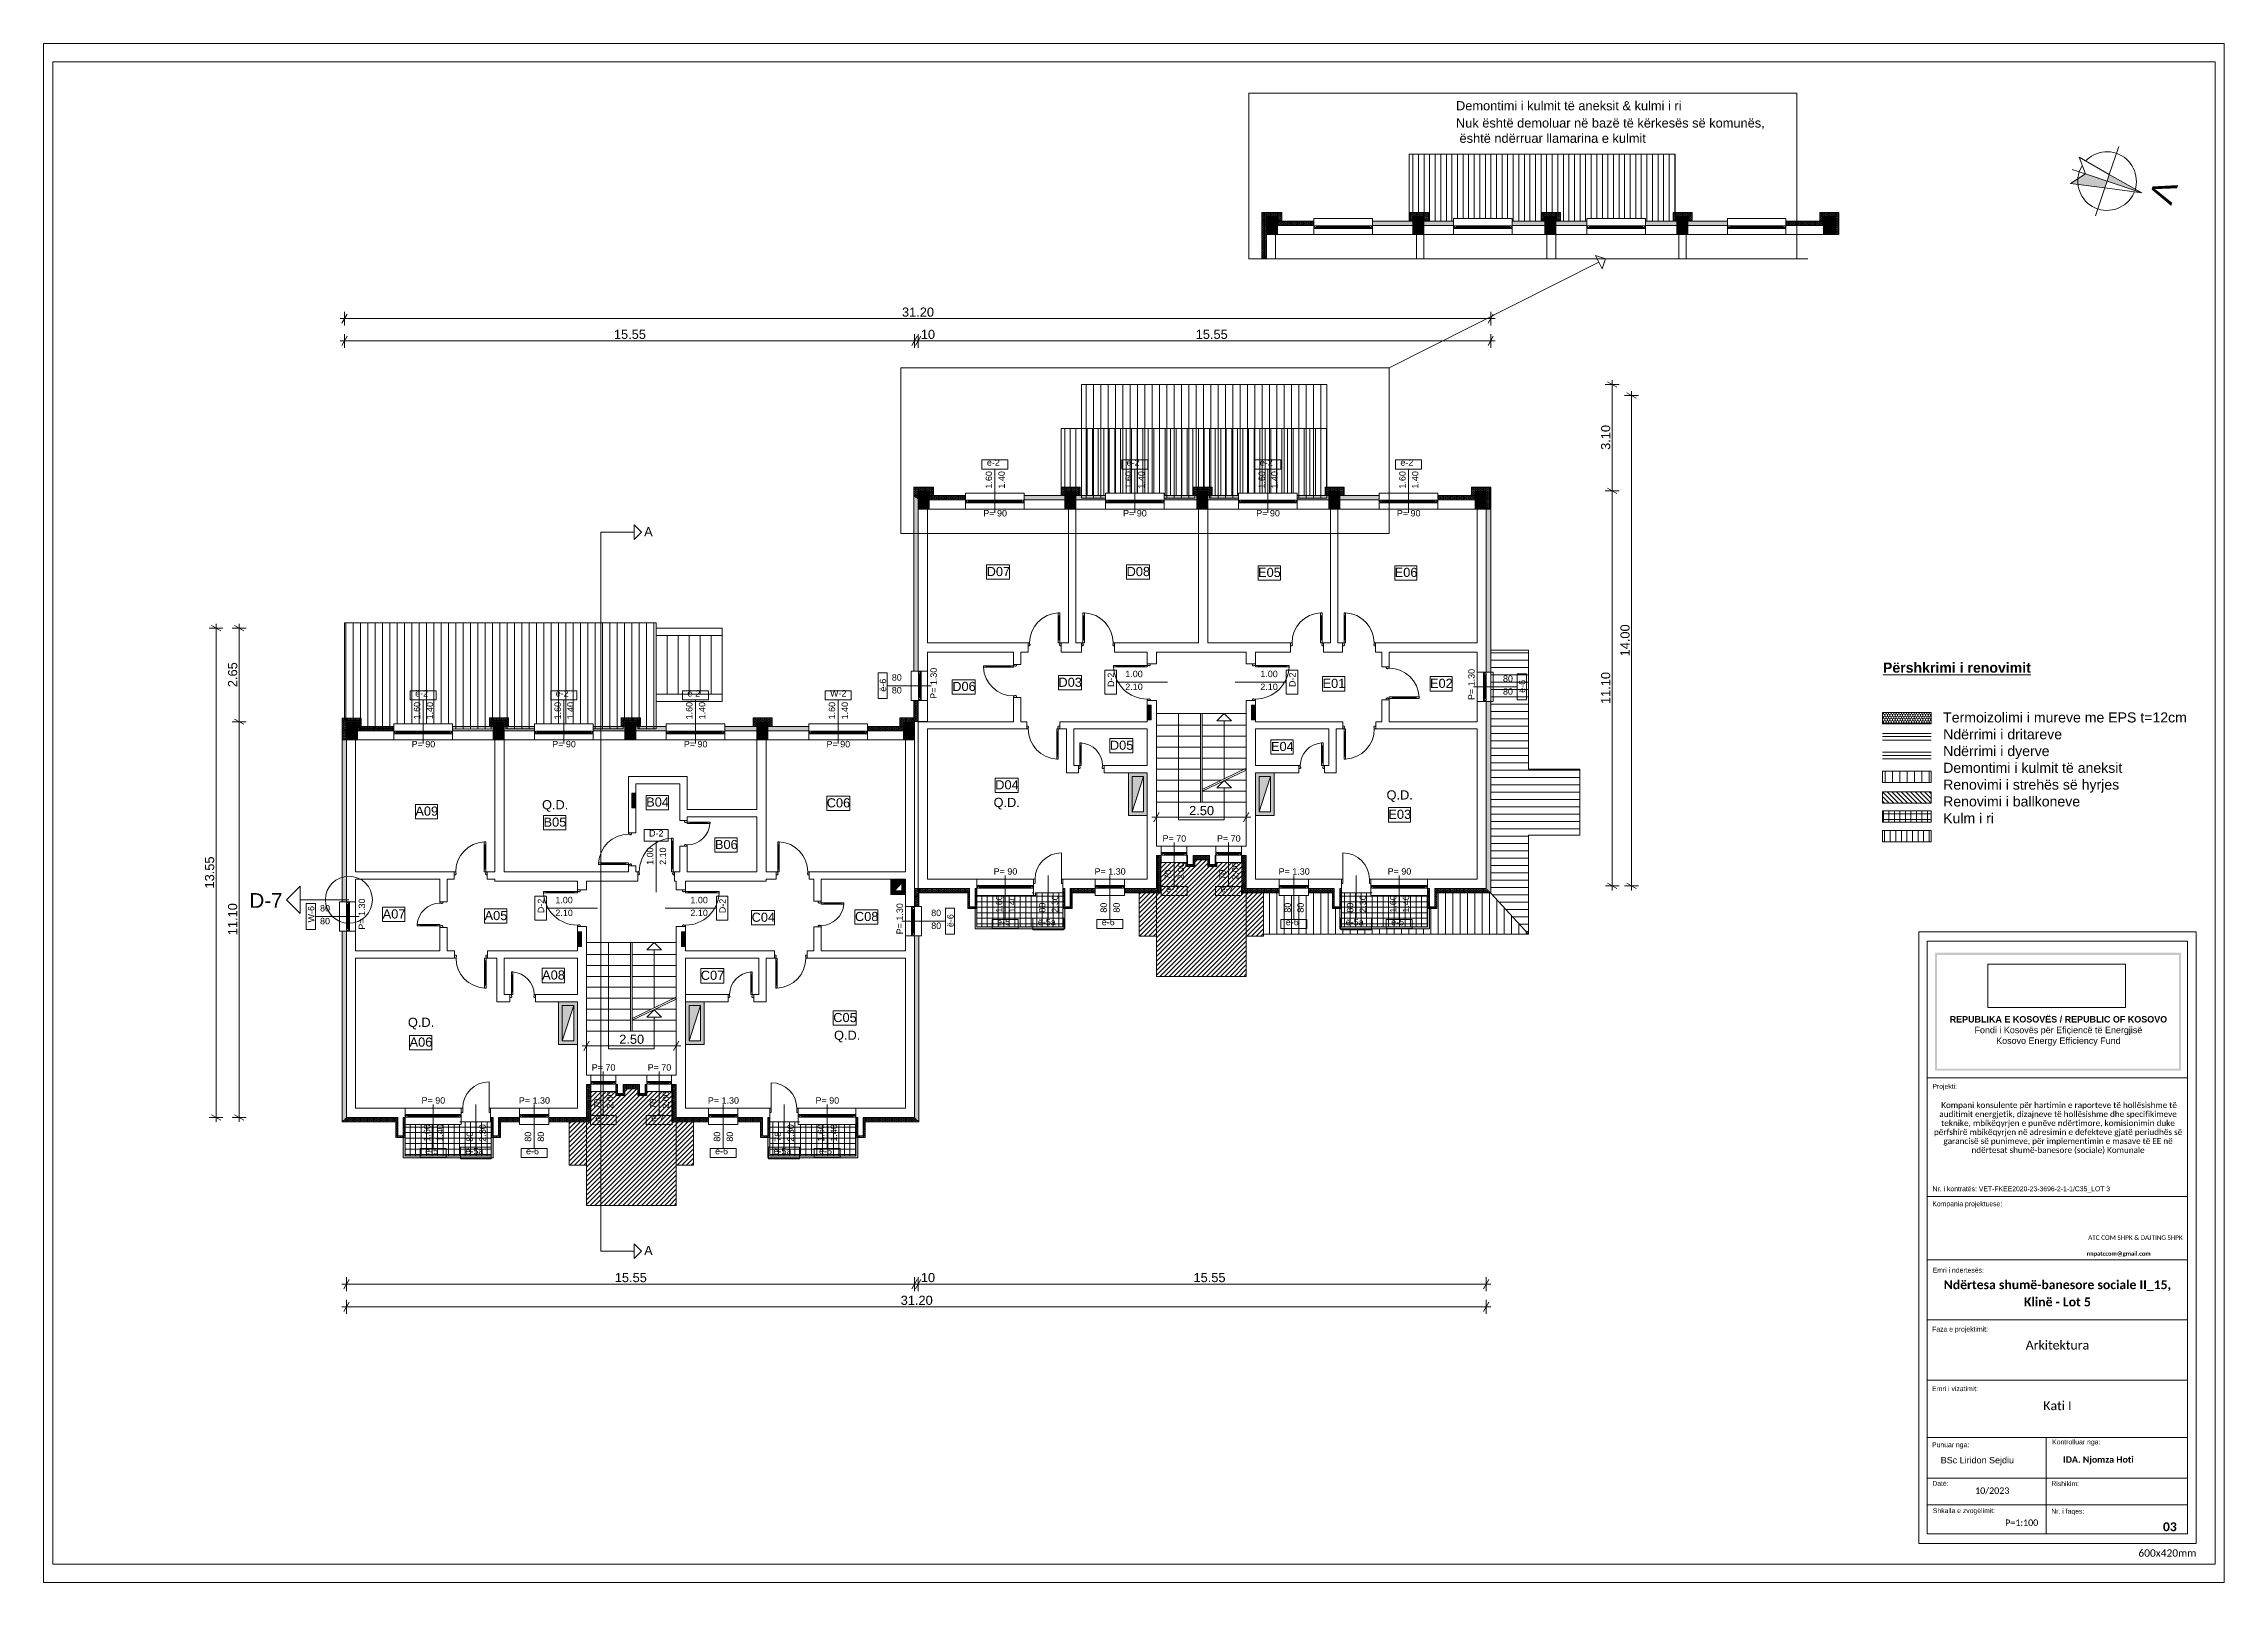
# Paper-space layout 'a3' of a CAD drawing. Header units: feet, sheet in inches. Extents: x 0 to 16.5, y 0 to 11.6.
# The model-space entities are those that its viewports show. They can reach past a viewport. Long polylines and large blocks are cut down to what shows.
import ezdxf
from ezdxf.enums import TextEntityAlignment as Align

# ---------------------------------------------------------------- set-up
doc = ezdxf.new("R2010")
doc.units = ezdxf.units.FT
doc.header["$MEASUREMENT"] = 0
doc.header["$XCLIPFRAME"] = 0
doc.set_wipeout_variables(frame=1)
doc.linetypes.add('Long Dashed', pattern=[529.166651, 317.499995, -211.666656])
doc.linetypes.add('Wipeout_Contour', pattern=[1000, 0, -1000])
for name, color, linetype in [('0_muret e jashtme', 7, 'Continuous'), ('Dimensioning - General', 7, 'Continuous'), ('Drawing & Figure', 7, 'Continuous'), ('Exterior walls', 7, 'Continuous'), ('Interior - Furniture', 7, 'Continuous'), ('Shell - Roof', 7, 'Continuous')]:
    doc.layers.add(name, color=color, linetype=linetype)
for name, color, linetype, lineweight in [('0_muret e jashtme_Pen_No__1', 7, 'Continuous', 0), ('0_muret e jashtme_Pen_No__19', 255, 'Continuous', 0), ('0_muret e jashtme_Pen_No__20', 1, 'Continuous', 0), ('Annotation - Text_Pen_No__1', 7, 'Continuous', 0), ('Annotation - Text_Pen_No__20', 1, 'Continuous', 0), ('ARCHICAD Door Markers_Pen_No__20', 1, 'Continuous', 0), ('ARCHICAD Door Markers_Pen_No__60', 230, 'Continuous', 0), ('ARCHICAD Doors_Pen_No__1', 7, 'Continuous', 0), ('ARCHICAD Doors_Pen_No__20', 1, 'Continuous', 0), ('ARCHICAD Doors_Pen_No__60', 230, 'Continuous', 0), ('ARCHICAD Window Markers_Pen_No__20', 1, 'Continuous', 0), ('ARCHICAD Windows_Pen_No__20', 1, 'Continuous', 0), ('Dimensioning - General_Pen_No__1', 7, 'Continuous', 0), ('Dimensioning - General_Pen_No__41', 7, 'Continuous', 0), ('Exterior walls_Pen_No__1', 7, 'Continuous', 0), ('Interior - Furniture _Pen_No__1', 7, 'Continuous', 0), ('Lines_Pen_No__20', 1, 'Continuous', 0), ('Shell - Roof_Pen_No__1', 7, 'Continuous', 0), ('Shell - Roof_Pen_No__2', 8, 'Continuous', 0), ('Shell - Roof_Pen_No__20', 1, 'Continuous', 0), ('Shell - Roof_Pen_No__21', 7, 'Continuous', 0), ('Structural - Bearing_Pen_No__1', 7, 'Continuous', 0), ('Structural - Bearing_Pen_No__2', 8, 'Continuous', 0), ('Structural - Bearing_Pen_No__20', 1, 'Continuous', 0), ('Structural - Bearing_Pen_No__60', 230, 'Continuous', 0), ('Text blocks_Pen_No__1', 7, 'Continuous', 0), ('Text blocks_Pen_No__2', 8, 'Continuous', 0), ('Text blocks_Pen_No__20', 1, 'Continuous', 0)]:
    doc.layers.add(name, color=color, linetype=linetype, lineweight=lineweight)
for name, color, linetype, lineweight, true_color in [('0_muret e jashtme_Pen_No__14', 7, 'Continuous', 0, 0xbd8b17), ('Annotation - Text_Pen_No__61', 7, 'Continuous', 0, 0x6a6a6a), ('Shell - Roof_Pen_No__61', 7, 'Continuous', 0, 0x6a6a6a), ('Structural - Bearing_Pen_No__102', 7, 'Continuous', 0, 0xcccccc), ('Structural - Bearing_Pen_No__104', 7, 'Continuous', 0, 0x96e196), ('Structural - Bearing_Pen_No__105', 7, 'Continuous', 0, 0xcae6ff), ('Structural - Bearing_Pen_No__14', 7, 'Continuous', 0, 0xbd8b17), ('Structural - Bearing_Pen_No__61', 7, 'Continuous', 0, 0x6a6a6a), ('Structural - Bearing_Pen_No__65', 7, 'Continuous', 0, 0x80c2ff), ('Structural - Bearing_Pen_No__82', 7, 'Continuous', 0, 0xaaaaaa), ('Structural - Bearing_Pen_No__86', 7, 'Continuous', 0, 0x5555ff)]:
    doc.layers.add(name, color=color, linetype=linetype, lineweight=lineweight, true_color=true_color)
doc.styles.add('GENERATED_STYLE_1', font='arial.ttf')
doc.styles.add('GENERATED_STYLE_2', font='arialbd.ttf')
doc.styles.add('GENERATED_STYLE_3', font='calibrib.ttf')
doc.styles.add('GENERATED_STYLE_4', font='calibri.ttf')
doc.styles.add('GENERATED_STYLE_5', font='calibril.ttf')
doc.styles.add('GENERATED_STYLE_6', font='ARIALUNI.TTF')
doc.dimstyles.new('GENERATED_STYLE__1', dxfattribs={"dimtxt": 250, "dimasz": 190, "dimexe": 0.18, "dimexo": 3, "dimgap": 0.09, "dimtad": 1, "dimtih": 1, "dimtoh": 1, "dimlfac": 0.001, "dimzin": 0, "dimdsep": 46, "dimtxsty": 'GENERATED_STYLE_1', "dimblk": 'ARROWHEAD_2', "dimblk1": 'ARROWHEAD_2', "dimblk2": 'ARROWHEAD_2', "dimcen": 0.09, "dimclrd": 7, "dimclre": 7, "dimclrt": 7, "dimadec": 0, "dimazin": 0, "dimtfac": 1, "dimtdec": 4, "dimtmove": 0, "dimatfit": 3, "dimfxl": 1, "dimtolj": 1, "dimtzin": 0, "dimarcsym": 0})
doc.dimstyles.new('GENERATED_STYLE__2', dxfattribs={"dimtxt": 250, "dimasz": 190, "dimexe": 0.18, "dimexo": 3, "dimgap": 0.09, "dimtad": 1, "dimlfac": 0.001, "dimzin": 0, "dimdsep": 46, "dimtxsty": 'GENERATED_STYLE_1', "dimblk": 'ARROWHEAD_2', "dimblk1": 'ARROWHEAD_2', "dimblk2": 'ARROWHEAD_2', "dimcen": 0.09, "dimclrd": 7, "dimclre": 7, "dimclrt": 7, "dimadec": 0, "dimazin": 0, "dimtfac": 1, "dimtdec": 4, "dimtmove": 0, "dimatfit": 3, "dimfxl": 1, "dimtolj": 1, "dimtzin": 0, "dimarcsym": 0})
picture_1 = doc.add_image_def('image1.png', size_in_pixel=(354, 134))
pattern_1 = [(90, (2247653.82, -76424.97), (-200, 0), [])]
pattern_2 = [(45, (2247653.82, -76424.97), (-63.639609, 63.639609), [])]
pattern_3 = [(0, (2247653.82, -76424.97), (0, 150), []), (90, (2247653.82, -76424.97), (-150, 0), [])]
pattern_4 = [(90, (2247653.822, -76424.967), (-34.6410162, 0), [20, -40]), (90, (2247636.502, -76394.967), (-34.6410162, 0), [20, -40]), (150, (2247653.822, -76404.967), (17.320508, 30), [20, -40]), (150, (2247619.18, -76404.967), (17.320508, 30), [20, -40]), (210, (2247653.822, -76424.967), (-17.320508, 30), [20, -40]), (210, (2247619.18, -76424.967), (-17.320508, 30), [20, -40])]

psp = doc.layouts.new('a3')

msp = doc.modelspace()

# ---------------------------------------------------------------- texts
at = {"layer": 'Annotation - Text_Pen_No__1', "color": 7, "style": 'GENERATED_STYLE_3'}
msp.add_text('IDA. Njomza Hoti', height=175, dxfattribs=at).set_placement((2850906.016, -64883.18))
at = {"layer": 'Annotation - Text_Pen_No__1', "color": 7, "linetype": 'Continuous', "lineweight": 0, "attachment_point": 2}
for s, insert, char_height, style in [('\\A1;Demontimi i kulmit të aneksit & kulmi i ri', (2837418.483, -27723.933), 250, 'GENERATED_STYLE_1'), ('\\A1;REPUBLIKA E KOSOVËS / REPUBLIC OF KOSOVO\\P{\\fArial|b0|i0|c0|p34;Fondi i Kosovës për Efiçiencë të Energjisë\\PKosovo Energy Efficiency Fund\\P}', (2850778.013, -52693.432), 175, 'GENERATED_STYLE_2'), ('\\A1;Arkitektura', (2850751.549, -61550.826), 242.5, 'GENERATED_STYLE_4'), ('\\A1;Kati I', (2850751.549, -63205.367), 242.5, 'GENERATED_STYLE_4'), ('\\A1;10/2023', (2848972.726, -65556.863), 175, 'GENERATED_STYLE_4'), ('\\A1;P=1:100', (2849776.467, -66431.425), 175, 'GENERATED_STYLE_4'), ('\\A1; 03', (2853776.415, -66508.088), 242.5, 'GENERATED_STYLE_3')]:
    msp.add_mtext(s, dxfattribs=dict(at, insert=insert, char_height=char_height, style=style))
at = {"layer": 'Annotation - Text_Pen_No__1', "color": 1, "insert": (2834340.806, -28194.815), "char_height": 250, "width": 13608.11733, "attachment_point": 1, "style": 'GENERATED_STYLE_1'}
msp.add_mtext('Nuk është demoluar në bazë të kërkesës së komunës,\\P është ndërruar llamarina e kulmit', dxfattribs=at)
at = {"layer": 'Annotation - Text_Pen_No__1', "color": 7, "linetype": 'Continuous', "lineweight": 0, "insert": (2850768.515, -55041.768), "char_height": 160, "width": 6797.99537, "attachment_point": 2, "line_spacing_factor": 0.919632, "style": 'GENERATED_STYLE_5'}
msp.add_mtext('\\A1; Kompani konsulente për hartimin e raporteve të hollësishme të auditimit energjetik, dizajneve të hollësishme dhe specifikimeve teknike, mbikëqyrjen e punëve ndërtimore, komisionimin duke përfshirë mbikëqyrjen në adresimin e defekteve gjatë periudhës së garancisë së punimeve, për implementimin e masave të EE në ndërtesat shumë-banesore (sociale) Komunale', dxfattribs=at)
at = {"layer": 'Annotation - Text_Pen_No__1', "color": 7, "linetype": 'Continuous', "lineweight": 5, "attachment_point": 2}
for s, insert, char_height, style in [('\\A1;ATC COM SHPK & DAJTING SHPK ', (2852878.607, -58675.523), 125, 'GENERATED_STYLE_4'), ('\\A1;BSc Liridon Sejdiu', (2848566.508, -64724.821), 175, 'GENERATED_STYLE_1')]:
    msp.add_mtext(s, dxfattribs=dict(at, insert=insert, char_height=char_height, style=style))
at = {"layer": 'Annotation - Text_Pen_No__1', "color": 7, "linetype": 'Continuous', "lineweight": 0, "insert": (2850751.549, -59903.24), "char_height": 242.5, "attachment_point": 2, "line_spacing_factor": 1.16153, "style": 'GENERATED_STYLE_3'}
msp.add_mtext('\\A1;Ndërtesa shumë-banesore sociale II_15, \\PKlinë - Lot 5', dxfattribs=at)
at = {"layer": 'Annotation - Text_Pen_No__20', "color": 1, "linetype": 'Continuous', "lineweight": 0, "insert": (2801872.793, -49338.044), "char_height": 400, "attachment_point": 2, "style": 'GENERATED_STYLE_6'}
msp.add_mtext('\\A1;D-7', dxfattribs=at)
at = {"layer": 'Annotation - Text_Pen_No__61', "color": 251, "linetype": 'Continuous', "lineweight": 0, "true_color": 0x6a6a6a, "insert": (2853751.09, -67247.013), "char_height": 200, "attachment_point": 2, "style": 'GENERATED_STYLE_4'}
msp.add_mtext('\\A1;600x420mm', dxfattribs=at)
at = {"layer": 'Dimensioning - General', "color": 7, "lineweight": 0, "char_height": 250, "attachment_point": 7, "rotation": 90, "style": 'GENERATED_STYLE_1'}
for insert in [(2838553.753, -44176.769), (2801090.825, -50485.978)]:
    msp.add_mtext('\\A1;11.10', dxfattribs=dict(at, insert=insert))
at = {"layer": 'Dimensioning - General_Pen_No__41', "color": 7, "linetype": 'Continuous', "lineweight": 0, "attachment_point": 7}
for s, insert, char_height, style in [('\\A1;{\\LPërshkrimi i renovimit}', (2845991.311, -43325.518), 275, 'GENERATED_STYLE_2'), ('\\A1;Projekti:', (2847339.908, -54717.746), 133.375, 'GENERATED_STYLE_1'), ('\\A1;Nr. i kontratës: VET-FKEE2020-23-3696-2-1-1/C35_LOT 3', (2847343.655, -57511.339), 133.375, 'GENERATED_STYLE_1'), ('\\A1;Kompania projektuese:', (2847339, -57923.089), 133.375, 'GENERATED_STYLE_1'), ('\\A1;Emri i ndërtesës:', (2847347.565, -59695.295), 133.375, 'GENERATED_STYLE_1'), ('\\A1;Faza e projektimit:', (2847333.368, -61342.271), 133.375, 'GENERATED_STYLE_1'), ('\\A1;Emri i vizatimit:', (2847333.833, -62930.548), 133.375, 'GENERATED_STYLE_1'), ('\\A1;Kontrolluar nga:', (2850607.31, -64420.397), 133.375, 'GENERATED_STYLE_1'), ('\\A1;Punuar nga:', (2847329.673, -64499.11), 133.375, 'GENERATED_STYLE_1'), ('\\A1;Datë:', (2847337.678, -65513.896), 133.375, 'GENERATED_STYLE_1'), ('\\A1;Rishikim:', (2850585.516, -65522.118), 133.375, 'GENERATED_STYLE_1'), ('\\A1;Shkalla e zvogëlimit:', (2847352.512, -66296.499), 133.375, 'GENERATED_STYLE_1'), ('\\A1;Nr. i faqes:', (2850584.332, -66312.095), 133.375, 'GENERATED_STYLE_1')]:
    msp.add_mtext(s, dxfattribs=dict(at, insert=insert, char_height=char_height, style=style))
at = {"layer": 'Dimensioning - General_Pen_No__41', "color": 7, "linetype": 'Continuous', "lineweight": 5, "insert": (2851548.656, -59262.732), "char_height": 115, "attachment_point": 7, "line_spacing_factor": 0.922253, "style": 'GENERATED_STYLE_1'}
msp.add_mtext('\\A1;\\pt737.29,1517,2350.4,3281.9;{\\fCalibri|b1|i0|c0|p34;nnpatccom@gmail.com}', dxfattribs=at)
at = {"layer": 'Text blocks_Pen_No__1', "color": 7, "linetype": 'Continuous', "lineweight": 0, "char_height": 75, "attachment_point": 1, "rotation": 90, "style": 'GENERATED_STYLE_1'}
for insert in [(2825932.091, -44516.036), (2828772.091, -44516.036), (2811872.091, -46915.022), (2810382.091, -50705.173), (2813222.091, -50705.173)]:
    msp.add_mtext('\\A1;KSH', dxfattribs=dict(at, insert=insert))
at = {"layer": 'Text blocks_Pen_No__1', "color": 7, "linetype": 'Continuous', "lineweight": 0, "attachment_point": 1, "style": 'GENERATED_STYLE_1'}
for s, insert, char_height in [('\\A1;Termoizolimi i mureve me EPS t=12cm\\PNdërrimi i dritareve\\PNdërrimi i dyerve\\PDemontimi i kulmit të aneksit\\PRenovimi i strehës së hyrjes\\PRenovimi i ballkoneve\\PKulm i ri\\P', (2847633.74, -44405.512), 275), ('\\A1;Q.D.', (2809404.364, -46799.53), 250), ('\\A1;Q.D.', (2821724.14, -46737.161), 250), ('\\A1;Q.D.', (2832446.886, -46532.914), 250), ('\\A1;Q.D.', (2805745.439, -52738.61), 250), ('\\A1;Q.D.', (2817371.435, -53091.172), 250)]:
    msp.add_mtext(s, dxfattribs=dict(at, insert=insert, char_height=char_height))
at = {"layer": 'Text blocks_Pen_No__2', "color": 8, "linetype": 'Continuous', "lineweight": 0, "char_height": 250, "attachment_point": 1, "style": 'GENERATED_STYLE_1'}
for s, insert in [('\\A1;D07', (2821535.553, -40435.488)), ('\\A1;D08', (2825353.583, -40435.487)), ('\\A1;E05', (2828941.137, -40459.393)), ('\\A1;E06', (2832668.545, -40459.392)), ('\\A1;D06', (2820597.446, -43571.758)), ('\\A1;D03', (2823494.83, -43457.921)), ('\\A1;E01', (2830700.534, -43486.836)), ('\\A1;E02', (2833632.562, -43486.836)), ('\\A1;D05', (2824898.058, -45176.323)), ('\\A1;E04', (2829293.369, -45209.823)), ('\\A1;D04', (2821769.646, -46257.186)), ('\\A1;A09', (2805948.413, -46974.849)), ('\\A1;B04', (2812247.254, -46726.537)), ('\\A1;C06', (2817172.288, -46748.776)), ('\\A1;B05', (2809446.13, -47274.582)), ('\\A1;E03', (2832496.628, -47062.004)), ('\\A1;B06', (2814122.371, -47886.646)), ('\\A1;A07', (2805056.17, -49780.821)), ('\\A1;A05', (2807837.094, -49824.428)), ('\\A1;C04', (2815122.71, -49870.294)), ('\\A1;C08', (2817942.172, -49850.522)), ('\\A1;A08', (2809407.663, -51446.884)), ('\\A1;C07', (2813736.693, -51455.328)), ('\\A1;C05', (2817350.584, -52607.74)), ('\\A1;A06', (2805790.555, -53277.36))]:
    msp.add_mtext(s, dxfattribs=dict(at, insert=insert))
at = {"layer": 'Text blocks_Pen_No__20', "color": 1, "linetype": 'Continuous', "lineweight": 0, "char_height": 250, "attachment_point": 1, "style": 'GENERATED_STYLE_1'}
for insert in [(2812190.809, -39347.096), (2812190.809, -58966.545)]:
    msp.add_mtext('\\A1;A', dxfattribs=dict(at, insert=insert))

# ---------------------------------------------------------------- blocks, each defined once
blk = doc.blocks.new('Window 22')
at = {"layer": 'ARCHICAD Windows_Pen_No__20', "color": 1, "linetype": 'Continuous', "lineweight": 0}
for p, q in [((-400, 150), (-400, 220)), ((-400, 220), (400, 220)), ((-400, 150), (-400, 30)), ((-400, 30), (-400, 0)), ((-400, 0), (-375, 0)), ((-400, 0), (-400, -50)), ((-400, 0), (-400, -50)), ((-375, 25), (-325, 25)), ((-375, -25), (-375, 25)), ((-375, 0), (-375, -25)), ((-325, 25), (325, 25)), ((-325, 25), (-325, -25)), ((-325, 25), (325, 25)), ((-325, 0), (325, 0)), ((325, -25), (325, 25)), ((325, 25), (375, 25)), ((375, 25), (375, -25)), ((375, -25), (375, 0)), ((375, 0), (400, 0)), ((400, 220), (400, 150)), ((400, 150), (400, 30)), ((400, 30), (400, 0)), ((400, 0), (400, -50)), ((400, 0), (400, -50)), ((-350, -50), (-400, -50)), ((-400, -50), (-400, -220)), ((-400, -220), (400, -220)), ((-375, -25), (-350, -25)), ((-325, -25), (-375, -25)), ((-350, -25), (-350, -50)), ((350, -50), (-350, -50)), ((325, -25), (-325, -25)), ((375, -25), (325, -25)), ((350, -50), (350, -25)), ((350, -25), (375, -25)), ((400, -50), (350, -50)), ((400, -50), (400, -220))]:
    blk.add_line(p, q, dxfattribs=at)
blk = doc.blocks.new('W Marker 22_2')
at = {"layer": 'ARCHICAD Window Markers_Pen_No__20', "color": 1, "linetype": 'Continuous', "lineweight": 0}
for p, q in [((0, -1095), (0, 100)), ((-354, -1095), (-354, -1345)), ((354, -1095), (-354, -1095)), ((354, -1345), (354, -1095)), ((-354, -1345), (354, -1345))]:
    blk.add_line(p, q, dxfattribs=at)
at = {"layer": 'ARCHICAD Window Markers_Pen_No__20', "color": 1, "lineweight": 0, "style": 'GENERATED_STYLE_1'}
for tag, rotation, p in [('AC_MarkerText_2_1', 90, (-28, -913)), ('AC_MarkerText_2_0', 90, (322, -913)), ('AC_MarkerText_4', 180, (417, 367)), ('AC_MarkerText_1', 180, (220, -1015))]:
    blk.add_attdef(tag, text='', height=175, rotation=rotation, dxfattribs=at).set_placement(p, align=Align.BOTTOM_LEFT)
blk = doc.blocks.new('Wall_1', base_point=(2804318, -45159))
at = {"layer": '0_muret e jashtme_Pen_No__14', "linetype": 'Continuous', "lineweight": 0, "true_color": 0xbd8b17}
h = blk.add_hatch(dxfattribs=at)
h.set_pattern_fill('STYROFOAM_SM_INSULATION', color=42, style=0, pattern_type=2)
h.set_pattern_definition(pattern_4)
h.paths.add_polyline_path([(2803948, -45159), (2803948, -49575), (2804068, -49575), (2804068, -45159)])
h = blk.add_hatch(dxfattribs=at)
h.set_pattern_fill('STYROFOAM_SM_INSULATION', color=42, style=0, pattern_type=2)
h.set_pattern_definition(pattern_4)
h.paths.add_polyline_path([(2803948, -55579), (2804068, -55459), (2804068, -50375), (2803948, -50375)])
at = {"layer": '0_muret e jashtme_Pen_No__1', "color": 7, "linetype": 'Continuous', "lineweight": 0}
for p, q in [((2804068, -45159), (2804068, -49575)), ((2803948, -49575), (2804068, -49575)), ((2804068, -49575), (2804098, -49575)), ((2804098, -49575), (2804148, -49575)), ((2804148, -49575), (2804318, -49575)), ((2803948, -50375), (2804068, -50375)), ((2804068, -50375), (2804068, -55459)), ((2804068, -50375), (2804098, -50375)), ((2804098, -50375), (2804148, -50375)), ((2804148, -50375), (2804318, -50375))]:
    blk.add_line(p, q, dxfattribs=at)
at = {"layer": '0_muret e jashtme_Pen_No__1', "color": 7, "linetype": 'Continuous', "lineweight": 0, "flags": 128}
for points in [[(2803948, -45159), (2803948, -49575)], [(2804318, -45159), (2803948, -45159)], [(2804318, -48759), (2804318, -45159)], [(2804318, -49575), (2804318, -48959)], [(2803948, -50375), (2803948, -55579)], [(2804318, -50909), (2804318, -50375)], [(2804318, -55209), (2804318, -51109)]]:
    blk.add_lwpolyline(points, dxfattribs=at)
at = {"layer": 'ARCHICAD Window Markers_Pen_No__20', "color": 1, "linetype": 'Continuous', "lineweight": 0}
ref = blk.add_blockref('W Marker 22_2', (2804318, -49975), dxfattribs=dict(at, rotation=270))
ref.add_attrib('AC_MarkerText_1', 'W-6', dxfattribs={"color": 1, "lineweight": 0, "height": 175, "rotation": 90, "style": 'GENERATED_STYLE_1'}).set_placement((2803246, -50138), align=Align.BOTTOM_LEFT)
ref.add_attrib('AC_MarkerText_2', '80', dxfattribs={"color": 1, "lineweight": 0, "height": 175, "rotation": 360, "style": 'GENERATED_STYLE_1'}).set_placement((2803348, -50241), align=Align.BOTTOM_LEFT)
ref.add_attrib('AC_MarkerText_2_1', '80', dxfattribs={"color": 1, "lineweight": 0, "height": 175, "rotation": 360, "style": 'GENERATED_STYLE_1'}).set_placement((2803348, -49891), align=Align.BOTTOM_LEFT)
ref.add_attrib('AC_MarkerText_4', 'P= 1.30', dxfattribs={"color": 1, "lineweight": 0, "height": 175, "rotation": 90, "style": 'GENERATED_STYLE_1'}).set_placement((2804628, -50335), align=Align.BOTTOM_LEFT)
at = {"layer": 'ARCHICAD Windows_Pen_No__20', "color": 1, "linetype": 'Continuous', "lineweight": 0, "zscale": 1000, "rotation": 90}
blk.add_blockref('Window 22', (2804098, -49975), dxfattribs=at)
blk = doc.blocks.new('Window 22_2')
at = {"layer": 'ARCHICAD Windows_Pen_No__20', "color": 1, "linetype": 'Continuous', "lineweight": 0}
for p, q in [((-800, 150), (-800, 220)), ((-800, 220), (800, 220)), ((-800, 150), (-800, 30)), ((-800, 30), (-800, 0)), ((-800, 0), (-775, 0)), ((-800, 0), (-800, -50)), ((-800, 0), (-800, -50)), ((-775, 25), (-725, 25)), ((-775, -25), (-775, 25)), ((-775, 0), (-775, -25)), ((-725, 25), (725, 25)), ((-725, 25), (-725, -25)), ((-725, 25), (725, 25)), ((-725, 0), (725, 0)), ((725, -25), (725, 25)), ((725, 25), (775, 25)), ((775, 25), (775, -25)), ((775, -25), (775, 0)), ((775, 0), (800, 0)), ((800, 220), (800, 150)), ((800, 150), (800, 30)), ((800, 30), (800, 0)), ((800, 0), (800, -50)), ((800, 0), (800, -50)), ((-750, -50), (-800, -50)), ((-800, -50), (-800, -220)), ((-800, -220), (800, -220)), ((-775, -25), (-750, -25)), ((-725, -25), (-775, -25)), ((-750, -25), (-750, -50)), ((750, -50), (-750, -50)), ((725, -25), (-725, -25)), ((775, -25), (725, -25)), ((750, -50), (750, -25)), ((750, -25), (775, -25)), ((800, -50), (750, -50)), ((800, -50), (800, -220))]:
    blk.add_line(p, q, dxfattribs=at)
blk = doc.blocks.new('W Marker 22')
at = {"layer": 'ARCHICAD Window Markers_Pen_No__20', "color": 1, "linetype": 'Continuous', "lineweight": 0}
for p, q in [((354, 975), (-354, 975)), ((-354, 975), (-354, 725)), ((-354, 725), (354, 725)), ((0, 725), (0, -470)), ((354, 725), (354, 975))]:
    blk.add_line(p, q, dxfattribs=at)
at = {"layer": 'ARCHICAD Window Markers_Pen_No__20', "color": 1, "lineweight": 0, "style": 'GENERATED_STYLE_1'}
for tag, rotation, p in [('AC_MarkerText_1', 180, (220, 1055)), ('AC_MarkerText_2_0', 270, (-322, 657)), ('AC_MarkerText_2_1', 270, (28, 657)), ('AC_MarkerText_4', 180, (417, -328))]:
    blk.add_attdef(tag, text='', height=175, rotation=rotation, dxfattribs=at).set_placement(p, align=Align.BOTTOM_LEFT)
blk = doc.blocks.new('Wall_2', base_point=(2804368, -45159))
at = {"layer": '0_muret e jashtme_Pen_No__14', "linetype": 'Continuous', "lineweight": 0, "true_color": 0xbd8b17}
h = blk.add_hatch(dxfattribs=at)
h.set_pattern_fill('STYROFOAM_SM_INSULATION', color=42, style=0, pattern_type=2)
h.set_pattern_definition(pattern_4)
h.paths.add_polyline_path([(2804368, -44789), (2804368, -44909), (2805362, -44909), (2805362, -44789)])
h = blk.add_hatch(dxfattribs=at)
h.set_pattern_fill('STYROFOAM_SM_INSULATION', color=42, style=0, pattern_type=2)
h.set_pattern_definition(pattern_4)
h.paths.add_polyline_path([(2806962, -44909), (2809198, -44909), (2809198, -44789), (2806962, -44789)])
h = blk.add_hatch(dxfattribs=at)
h.set_pattern_fill('STYROFOAM_SM_INSULATION', color=42, style=0, pattern_type=2)
h.set_pattern_definition(pattern_4)
h.paths.add_polyline_path([(2812789, -44789), (2810798, -44789), (2810798, -44909), (2812789, -44909)])
h = blk.add_hatch(dxfattribs=at)
h.set_pattern_fill('STYROFOAM_SM_INSULATION', color=42, style=0, pattern_type=2)
h.set_pattern_definition(pattern_4)
h.paths.add_polyline_path([(2816683, -44789), (2814389, -44789), (2814389, -44909), (2816683, -44909)])
h = blk.add_hatch(dxfattribs=at)
h.set_pattern_fill('STYROFOAM_SM_INSULATION', color=42, style=0, pattern_type=2)
h.set_pattern_definition(pattern_4)
h.paths.add_polyline_path([(2818283, -44909), (2819487, -44909), (2819568, -44789), (2818283, -44789)])
h = blk.add_hatch(dxfattribs=at)
h.set_pattern_fill('STYROFOAM_SM_INSULATION', color=42, style=0, pattern_type=2)
h.set_pattern_definition(pattern_4)
h.paths.add_polyline_path([(2819487, -44909), (2819568, -44909), (2819568, -44789)])
at = {"layer": '0_muret e jashtme_Pen_No__1', "color": 7, "linetype": 'Continuous', "lineweight": 0}
for p, q in [((2805362, -44909), (2804368, -44909)), ((2805362, -44789), (2805362, -44909)), ((2805362, -44909), (2805362, -44939)), ((2805362, -44939), (2805362, -44989)), ((2805362, -44989), (2805362, -45159)), ((2806962, -44789), (2806962, -44909)), ((2809198, -44909), (2806962, -44909)), ((2806962, -44909), (2806962, -44939)), ((2806962, -44939), (2806962, -44989)), ((2806962, -44989), (2806962, -45159)), ((2809198, -44789), (2809198, -44909)), ((2809198, -44909), (2809198, -44939)), ((2809198, -44939), (2809198, -44989)), ((2809198, -44989), (2809198, -45159)), ((2810798, -44789), (2810798, -44909)), ((2812789, -44909), (2810798, -44909)), ((2810798, -44909), (2810798, -44939)), ((2810798, -44939), (2810798, -44989)), ((2810798, -44989), (2810798, -45159)), ((2812789, -44789), (2812789, -44909)), ((2812789, -44909), (2812789, -44939)), ((2812789, -44939), (2812789, -44989)), ((2812789, -44989), (2812789, -45159)), ((2814389, -44789), (2814389, -44909)), ((2816683, -44909), (2814389, -44909)), ((2814389, -44909), (2814389, -44939)), ((2814389, -44939), (2814389, -44989)), ((2814389, -44989), (2814389, -45159)), ((2816683, -44789), (2816683, -44909)), ((2816683, -44909), (2816683, -44939)), ((2816683, -44939), (2816683, -44989)), ((2816683, -44989), (2816683, -45159)), ((2818283, -44789), (2818283, -44909)), ((2819318, -44909), (2818283, -44909)), ((2818283, -44909), (2818283, -44939)), ((2818283, -44939), (2818283, -44989)), ((2818283, -44989), (2818283, -45159)), ((2819487, -44909), (2819318, -44909)), ((2819487, -44909), (2819568, -44909))]:
    blk.add_line(p, q, dxfattribs=at)
at = {"layer": '0_muret e jashtme_Pen_No__1', "color": 7, "linetype": 'Continuous', "lineweight": 0, "flags": 128}
for points in [[(2805362, -44789), (2804368, -44789)], [(2804368, -44789), (2804368, -44909)], [(2804368, -44909), (2804368, -45159)], [(2804368, -45159), (2805362, -45159)], [(2809198, -44789), (2806962, -44789)], [(2806962, -45159), (2808118, -45159)], [(2808368, -45159), (2809198, -45159)], [(2812789, -44789), (2810798, -44789)], [(2810798, -45159), (2812789, -45159)], [(2816683, -44789), (2814389, -44789)], [(2814389, -45159), (2815268, -45159)], [(2815518, -45159), (2816683, -45159)], [(2819568, -44789), (2818283, -44789)], [(2818283, -45159), (2819318, -45159)], [(2819568, -44789), (2819568, -44909)], [(2819568, -44909), (2819568, -45159)]]:
    blk.add_lwpolyline(points, dxfattribs=at)
at = {"layer": 'ARCHICAD Window Markers_Pen_No__20', "color": 1, "linetype": 'Continuous', "lineweight": 0}
ref = blk.add_blockref('W Marker 22', (2806162, -44789), dxfattribs=at)
ref.add_attrib('AC_MarkerText_1', 'ë-2', dxfattribs={"color": 1, "lineweight": 0, "height": 175, "style": 'GENERATED_STYLE_1'}).set_placement((2805942, -44026), align=Align.BOTTOM_LEFT)
ref.add_attrib('AC_MarkerText_2', '1.60', dxfattribs={"color": 1, "lineweight": 0, "height": 175, "rotation": 90, "style": 'GENERATED_STYLE_1'}).set_placement((2806135, -44597), align=Align.BOTTOM_LEFT)
ref.add_attrib('AC_MarkerText_3', '1.40', dxfattribs={"color": 1, "lineweight": 0, "height": 175, "rotation": 90, "style": 'GENERATED_STYLE_1'}).set_placement((2806485, -44597), align=Align.BOTTOM_LEFT)
ref.add_attrib('AC_MarkerText_4', 'P= 90', dxfattribs={"color": 1, "lineweight": 0, "height": 175, "style": 'GENERATED_STYLE_1'}).set_placement((2805846, -45411), align=Align.BOTTOM_LEFT)
ref = blk.add_blockref('W Marker 22', (2809998, -44789), dxfattribs=at)
ref.add_attrib('AC_MarkerText_1', 'ë-2', dxfattribs={"color": 1, "lineweight": 0, "height": 175, "style": 'GENERATED_STYLE_1'}).set_placement((2809778, -44026), align=Align.BOTTOM_LEFT)
ref.add_attrib('AC_MarkerText_2', '1.60', dxfattribs={"color": 1, "lineweight": 0, "height": 175, "rotation": 90, "style": 'GENERATED_STYLE_1'}).set_placement((2809971, -44597), align=Align.BOTTOM_LEFT)
ref.add_attrib('AC_MarkerText_3', '1.40', dxfattribs={"color": 1, "lineweight": 0, "height": 175, "rotation": 90, "style": 'GENERATED_STYLE_1'}).set_placement((2810321, -44597), align=Align.BOTTOM_LEFT)
ref.add_attrib('AC_MarkerText_4', 'P= 90', dxfattribs={"color": 1, "lineweight": 0, "height": 175, "style": 'GENERATED_STYLE_1'}).set_placement((2809682, -45411), align=Align.BOTTOM_LEFT)
ref = blk.add_blockref('W Marker 22', (2813589, -44789), dxfattribs=at)
ref.add_attrib('AC_MarkerText_1', 'ë-2', dxfattribs={"color": 1, "lineweight": 0, "height": 175, "style": 'GENERATED_STYLE_1'}).set_placement((2813369, -44026), align=Align.BOTTOM_LEFT)
ref.add_attrib('AC_MarkerText_2', '1.60', dxfattribs={"color": 1, "lineweight": 0, "height": 175, "rotation": 90, "style": 'GENERATED_STYLE_1'}).set_placement((2813562, -44597), align=Align.BOTTOM_LEFT)
ref.add_attrib('AC_MarkerText_3', '1.40', dxfattribs={"color": 1, "lineweight": 0, "height": 175, "rotation": 90, "style": 'GENERATED_STYLE_1'}).set_placement((2813912, -44597), align=Align.BOTTOM_LEFT)
ref.add_attrib('AC_MarkerText_4', 'P= 90', dxfattribs={"color": 1, "lineweight": 0, "height": 175, "style": 'GENERATED_STYLE_1'}).set_placement((2813273, -45411), align=Align.BOTTOM_LEFT)
ref = blk.add_blockref('W Marker 22', (2817483, -44789), dxfattribs=at)
ref.add_attrib('AC_MarkerText_1', 'W-2', dxfattribs={"color": 1, "lineweight": 0, "height": 175, "style": 'GENERATED_STYLE_1'}).set_placement((2817263, -44026), align=Align.BOTTOM_LEFT)
ref.add_attrib('AC_MarkerText_2', '1.60', dxfattribs={"color": 1, "lineweight": 0, "height": 175, "rotation": 90, "style": 'GENERATED_STYLE_1'}).set_placement((2817455, -44597), align=Align.BOTTOM_LEFT)
ref.add_attrib('AC_MarkerText_3', '1.40', dxfattribs={"color": 1, "lineweight": 0, "height": 175, "rotation": 90, "style": 'GENERATED_STYLE_1'}).set_placement((2817805, -44597), align=Align.BOTTOM_LEFT)
ref.add_attrib('AC_MarkerText_4', 'P= 90', dxfattribs={"color": 1, "lineweight": 0, "height": 175, "style": 'GENERATED_STYLE_1'}).set_placement((2817166, -45411), align=Align.BOTTOM_LEFT)
at = {"layer": 'ARCHICAD Windows_Pen_No__20', "color": 1, "linetype": 'Continuous', "lineweight": 0, "xscale": -1, "zscale": 1000}
for p in [(2806162, -44939), (2809998, -44939), (2813589, -44939), (2817483, -44939)]:
    blk.add_blockref('Window 22_2', p, dxfattribs=at)
blk = doc.blocks.new('Window 22_3')
at = {"layer": 'ARCHICAD Windows_Pen_No__20', "color": 1, "linetype": 'Continuous', "lineweight": 0}
for p, q in [((-766, 150), (-766, 220)), ((-766, 220), (766, 220)), ((-766, 150), (-766, 30)), ((-766, 30), (-766, 0)), ((-766, 0), (-741, 0)), ((-766, 0), (-766, -50)), ((-766, 0), (-766, -50)), ((-741, 25), (-691, 25)), ((-741, -25), (-741, 25)), ((-741, 0), (-741, -25)), ((-691, 25), (691, 25)), ((-691, 25), (-691, -25)), ((-691, 25), (691, 25)), ((-691, 0), (691, 0)), ((691, -25), (691, 25)), ((691, 25), (741, 25)), ((741, 25), (741, -25)), ((741, -25), (741, 0)), ((741, 0), (766, 0)), ((766, 220), (766, 150)), ((766, 150), (766, 30)), ((766, 30), (766, 0)), ((766, 0), (766, -50)), ((766, 0), (766, -50)), ((-716, -50), (-766, -50)), ((-766, -50), (-766, -220)), ((-766, -220), (766, -220)), ((-741, -25), (-716, -25)), ((-691, -25), (-741, -25)), ((-716, -25), (-716, -50)), ((716, -50), (-716, -50)), ((691, -25), (-691, -25)), ((741, -25), (691, -25)), ((716, -50), (716, -25)), ((716, -25), (741, -25)), ((766, -50), (716, -50)), ((766, -50), (766, -220))]:
    blk.add_line(p, q, dxfattribs=at)
blk = doc.blocks.new('Door 22')
at = {"layer": 'ARCHICAD Doors_Pen_No__20', "color": 1, "linetype": 'Continuous', "lineweight": 0}
for p, q in [((360, 0), (360, 720)), ((-400, 0), (-437, 0)), ((-400, 0), (-437, 0)), ((-360, 0), (-400, 0)), ((-400, 0), (-400, -115)), ((-400, 0), (-400, -115)), ((-400, 0), (-400, -115)), ((-360, -115), (-360, 0)), ((400, 0), (360, 0)), ((360, 0), (360, -115)), ((400, -115), (400, 0)), ((400, 0), (400, -115)), ((400, 0), (400, -115)), ((400, 0), (437, 0)), ((400, 0), (437, 0)), ((-400, -370), (-437, -370)), ((-400, -370), (-437, -370)), ((-400, -115), (-360, -115)), ((-400, -115), (-400, -250)), ((-400, -115), (-400, -250)), ((-400, -250), (-400, -370)), ((-400, -250), (-400, -370)), ((360, -115), (400, -115)), ((400, -115), (400, -250)), ((400, -115), (400, -250)), ((400, -250), (400, -370)), ((400, -250), (400, -370)), ((400, -370), (437, -370)), ((400, -370), (437, -370))]:
    blk.add_line(p, q, dxfattribs=at)
blk.add_arc((360, 0), 720, 90, 180, dxfattribs=at)
blk = doc.blocks.new('D Marker 22_4')
at = {"layer": 'ARCHICAD Door Markers_Pen_No__20', "color": 1, "linetype": 'Continuous', "lineweight": 0}
for p, q in [((0, -1063), (0, 100)), ((-421, -1063), (-421, -1377)), ((421, -1063), (-421, -1063)), ((421, -1377), (421, -1063)), ((-421, -1377), (421, -1377))]:
    blk.add_line(p, q, dxfattribs=at)
at = {"layer": 'ARCHICAD Door Markers_Pen_No__20', "color": 1, "lineweight": 0, "style": 'GENERATED_STYLE_1'}
for tag, p in [('AC_MarkerText_2', (-28, -913)), ('AC_MarkerText_3', (322, -913))]:
    blk.add_attdef(tag, text='', height=175, rotation=90, dxfattribs=at).set_placement(p, align=Align.BOTTOM_LEFT)
blk.add_attdef('AC_MarkerText_1', text='', height=175, dxfattribs=at).set_placement((-286, -1310), align=Align.BOTTOM_LEFT)
blk = doc.blocks.new('Wall_3', base_point=(2804318, -55209))
at = {"layer": '0_muret e jashtme_Pen_No__14', "linetype": 'Continuous', "lineweight": 0, "true_color": 0xbd8b17}
h = blk.add_hatch(dxfattribs=at)
h.set_pattern_fill('STYROFOAM_SM_INSULATION', color=42, style=0, pattern_type=2)
h.set_pattern_definition(pattern_4)
h.paths.add_polyline_path([(2805468, -55459), (2804068, -55459), (2803948, -55579), (2805468, -55579)])
h = blk.add_hatch(dxfattribs=at)
h.set_pattern_fill('STYROFOAM_SM_INSULATION', color=42, style=0, pattern_type=2)
h.set_pattern_definition(pattern_4)
h.paths.add_polyline_path([(2805618, -55459), (2805618, -55579), (2805668, -55579), (2805668, -55459)])
h = blk.add_hatch(dxfattribs=at)
h.set_pattern_fill('STYROFOAM_SM_INSULATION', color=42, style=0, pattern_type=2)
h.set_pattern_definition(pattern_4)
h.paths.add_polyline_path([(2808000, -55579), (2808068, -55579), (2808068, -55459), (2808000, -55459)])
h = blk.add_hatch(dxfattribs=at)
h.set_pattern_fill('STYROFOAM_SM_INSULATION', color=42, style=0, pattern_type=2)
h.set_pattern_definition(pattern_4)
h.paths.add_polyline_path([(2808788, -55459), (2808218, -55459), (2808218, -55579), (2808788, -55579)])
h = blk.add_hatch(dxfattribs=at)
h.set_pattern_fill('STYROFOAM_SM_INSULATION', color=42, style=0, pattern_type=2)
h.set_pattern_definition(pattern_4)
h.paths.add_polyline_path([(2810618, -55459), (2809588, -55459), (2809588, -55579), (2810738, -55579)])
at = {"layer": '0_muret e jashtme_Pen_No__1', "color": 7, "linetype": 'Continuous', "lineweight": 0}
for p, q in [((2805668, -55379), (2805668, -55209)), ((2808000, -55209), (2808037, -55209)), ((2808000, -55209), (2808000, -55324)), ((2808000, -55324), (2808000, -55459)), ((2808788, -55379), (2808788, -55209)), ((2809588, -55379), (2809588, -55209)), ((2804068, -55459), (2805468, -55459)), ((2805468, -55459), (2805468, -55579)), ((2805618, -55579), (2805618, -55459)), ((2805618, -55459), (2805668, -55459)), ((2805668, -55429), (2805668, -55379)), ((2805668, -55459), (2805668, -55429)), ((2805668, -55579), (2805668, -55459)), ((2808000, -55459), (2808068, -55459)), ((2808000, -55459), (2808000, -55579)), ((2808000, -55579), (2808037, -55579)), ((2808068, -55459), (2808068, -55579)), ((2808218, -55579), (2808218, -55459)), ((2808218, -55459), (2808788, -55459)), ((2808788, -55429), (2808788, -55379)), ((2808788, -55459), (2808788, -55429)), ((2808788, -55579), (2808788, -55459)), ((2809588, -55429), (2809588, -55379)), ((2809588, -55459), (2809588, -55429)), ((2809588, -55459), (2810618, -55459)), ((2809588, -55579), (2809588, -55459))]:
    blk.add_line(p, q, dxfattribs=at)
at = {"layer": '0_muret e jashtme_Pen_No__1', "color": 7, "linetype": 'Continuous', "lineweight": 0, "flags": 128}
for points in [[(2805668, -55209), (2804318, -55209)], [(2808788, -55209), (2808000, -55209)], [(2810368, -55209), (2809588, -55209)], [(2803948, -55579), (2805468, -55579)], [(2805618, -55579), (2805668, -55579)], [(2808000, -55579), (2808068, -55579)], [(2808218, -55579), (2808788, -55579)], [(2809588, -55579), (2810738, -55579)]]:
    blk.add_lwpolyline(points, dxfattribs=at)
at = {"layer": 'ARCHICAD Door Markers_Pen_No__20', "color": 1, "linetype": 'Continuous', "lineweight": 0}
blk.add_blockref('D Marker 22_4', (2807600, -55209), dxfattribs=at).add_auto_attribs({'AC_MarkerText_1': 'ë-5a', 'AC_MarkerText_2': '80', 'AC_MarkerText_3': '2.30'})
at = {"layer": 'ARCHICAD Doors_Pen_No__20', "color": 1, "linetype": 'Continuous', "lineweight": 0, "zscale": 1000}
blk.add_blockref('Door 22', (2807600, -55209), dxfattribs=at)
at = {"layer": 'ARCHICAD Window Markers_Pen_No__20', "color": 1, "linetype": 'Continuous', "lineweight": 0}
ref = blk.add_blockref('W Marker 22_2', (2806434, -55209), dxfattribs=at)
ref.add_attrib('AC_MarkerText_1', 'ë-5', dxfattribs={"color": 1, "lineweight": 0, "height": 175, "style": 'GENERATED_STYLE_1'}).set_placement((2806214, -56519), align=Align.BOTTOM_LEFT)
ref.add_attrib('AC_MarkerText_2', '1.60', dxfattribs={"color": 1, "lineweight": 0, "height": 175, "rotation": 90, "style": 'GENERATED_STYLE_1'}).set_placement((2806407, -56121), align=Align.BOTTOM_LEFT)
ref.add_attrib('AC_MarkerText_3', '1.40', dxfattribs={"color": 1, "lineweight": 0, "height": 175, "rotation": 90, "style": 'GENERATED_STYLE_1'}).set_placement((2806757, -56121), align=Align.BOTTOM_LEFT)
ref.add_attrib('AC_MarkerText_4', 'P= 90', dxfattribs={"color": 1, "lineweight": 0, "height": 175, "style": 'GENERATED_STYLE_1'}).set_placement((2806117, -55136), align=Align.BOTTOM_LEFT)
ref = blk.add_blockref('W Marker 22_2', (2809188, -55209), dxfattribs=at)
ref.add_attrib('AC_MarkerText_1', 'ë-6', dxfattribs={"color": 1, "lineweight": 0, "height": 175, "style": 'GENERATED_STYLE_1'}).set_placement((2808968, -56519), align=Align.BOTTOM_LEFT)
ref.add_attrib('AC_MarkerText_2', '80', dxfattribs={"color": 1, "lineweight": 0, "height": 175, "rotation": 90, "style": 'GENERATED_STYLE_1'}).set_placement((2809511, -56121), align=Align.BOTTOM_LEFT)
ref.add_attrib('AC_MarkerText_2_1', '80', dxfattribs={"color": 1, "lineweight": 0, "height": 175, "rotation": 90, "style": 'GENERATED_STYLE_1'}).set_placement((2809161, -56121), align=Align.BOTTOM_LEFT)
ref.add_attrib('AC_MarkerText_4', 'P= 1.30', dxfattribs={"color": 1, "lineweight": 0, "height": 175, "style": 'GENERATED_STYLE_1'}).set_placement((2808772, -55137), align=Align.BOTTOM_LEFT)
at = {"layer": 'ARCHICAD Windows_Pen_No__20', "color": 1, "linetype": 'Continuous', "lineweight": 0, "zscale": 1000, "rotation": 180}
for name, p in [('Window 22_3', (2806434, -55429)), ('Window 22', (2809188, -55429))]:
    blk.add_blockref(name, p, dxfattribs=at)
blk = doc.blocks.new('Wall_4', base_point=(2819918, -38859))
at = {"layer": '0_muret e jashtme_Pen_No__14', "linetype": 'Continuous', "lineweight": 0, "true_color": 0xbd8b17}
h = blk.add_hatch(dxfattribs=at)
h.set_pattern_fill('STYROFOAM_SM_INSULATION', color=42, style=0, pattern_type=2)
h.set_pattern_definition(pattern_4)
h.paths.add_polyline_path([(2820962, -38489), (2819548, -38489), (2819668, -38609), (2820962, -38609)])
h = blk.add_hatch(dxfattribs=at)
h.set_pattern_fill('STYROFOAM_SM_INSULATION', color=42, style=0, pattern_type=2)
h.set_pattern_definition(pattern_4)
h.paths.add_polyline_path([(2824775, -38489), (2822562, -38489), (2822562, -38609), (2824775, -38609)])
h = blk.add_hatch(dxfattribs=at)
h.set_pattern_fill('STYROFOAM_SM_INSULATION', color=42, style=0, pattern_type=2)
h.set_pattern_definition(pattern_4)
h.paths.add_polyline_path([(2826375, -38609), (2828408, -38609), (2828408, -38489), (2826375, -38489)])
h = blk.add_hatch(dxfattribs=at)
h.set_pattern_fill('STYROFOAM_SM_INSULATION', color=42, style=0, pattern_type=2)
h.set_pattern_definition(pattern_4)
h.paths.add_polyline_path([(2832245, -38489), (2830008, -38489), (2830008, -38609), (2832245, -38609)])
h = blk.add_hatch(dxfattribs=at)
h.set_pattern_fill('STYROFOAM_SM_INSULATION', color=42, style=0, pattern_type=2)
h.set_pattern_definition(pattern_4)
h.paths.add_polyline_path([(2833845, -38609), (2834868, -38609), (2834868, -38489), (2833845, -38489)])
at = {"layer": '0_muret e jashtme_Pen_No__1', "color": 7, "linetype": 'Continuous', "lineweight": 0}
for p, q in [((2820962, -38609), (2819668, -38609)), ((2820962, -38489), (2820962, -38609)), ((2820962, -38609), (2820962, -38639)), ((2820962, -38639), (2820962, -38689)), ((2822562, -38489), (2822562, -38609)), ((2824775, -38609), (2822562, -38609)), ((2822562, -38609), (2822562, -38639)), ((2822562, -38639), (2822562, -38689)), ((2824775, -38489), (2824775, -38609)), ((2824775, -38609), (2824775, -38639)), ((2824775, -38639), (2824775, -38689)), ((2826375, -38489), (2826375, -38609)), ((2828408, -38609), (2826375, -38609)), ((2826375, -38609), (2826375, -38639)), ((2826375, -38639), (2826375, -38689)), ((2828408, -38489), (2828408, -38609)), ((2828408, -38609), (2828408, -38639)), ((2828408, -38639), (2828408, -38689)), ((2830008, -38489), (2830008, -38609)), ((2832245, -38609), (2830008, -38609)), ((2830008, -38609), (2830008, -38639)), ((2830008, -38639), (2830008, -38689)), ((2832245, -38489), (2832245, -38609)), ((2832245, -38609), (2832245, -38639)), ((2832245, -38639), (2832245, -38689)), ((2833845, -38489), (2833845, -38609)), ((2834868, -38609), (2833845, -38609)), ((2833845, -38609), (2833845, -38639)), ((2833845, -38639), (2833845, -38689)), ((2820962, -38689), (2820962, -38859)), ((2822562, -38689), (2822562, -38859)), ((2824775, -38689), (2824775, -38859)), ((2826375, -38689), (2826375, -38859)), ((2828408, -38689), (2828408, -38859)), ((2830008, -38689), (2830008, -38859)), ((2832245, -38689), (2832245, -38859)), ((2833845, -38689), (2833845, -38859))]:
    blk.add_line(p, q, dxfattribs=at)
at = {"layer": '0_muret e jashtme_Pen_No__1', "color": 7, "linetype": 'Continuous', "lineweight": 0, "flags": 128}
for points in [[(2820962, -38489), (2819548, -38489)], [(2824775, -38489), (2822562, -38489)], [(2828408, -38489), (2826375, -38489)], [(2832245, -38489), (2830008, -38489)], [(2834868, -38489), (2833845, -38489)], [(2834868, -38859), (2834868, -38489)], [(2819918, -38859), (2820962, -38859)], [(2822562, -38859), (2823768, -38859)], [(2823968, -38859), (2824775, -38859)], [(2826375, -38859), (2827318, -38859)], [(2827568, -38859), (2828408, -38859)], [(2830008, -38859), (2830918, -38859)], [(2831118, -38859), (2832245, -38859)], [(2833845, -38859), (2834868, -38859)]]:
    blk.add_lwpolyline(points, dxfattribs=at)
at = {"layer": 'ARCHICAD Window Markers_Pen_No__20', "color": 1, "linetype": 'Continuous', "lineweight": 0}
ref = blk.add_blockref('W Marker 22', (2821762, -38489), dxfattribs=at)
ref.add_attrib('AC_MarkerText_1', 'ë-2', dxfattribs={"color": 1, "lineweight": 0, "height": 175, "style": 'GENERATED_STYLE_1'}).set_placement((2821542, -37726), align=Align.BOTTOM_LEFT)
ref.add_attrib('AC_MarkerText_2', '1.60', dxfattribs={"color": 1, "lineweight": 0, "height": 175, "rotation": 90, "style": 'GENERATED_STYLE_1'}).set_placement((2821735, -38297), align=Align.BOTTOM_LEFT)
ref.add_attrib('AC_MarkerText_3', '1.40', dxfattribs={"color": 1, "lineweight": 0, "height": 175, "rotation": 90, "style": 'GENERATED_STYLE_1'}).set_placement((2822085, -38297), align=Align.BOTTOM_LEFT)
ref.add_attrib('AC_MarkerText_4', 'P= 90', dxfattribs={"color": 1, "lineweight": 0, "height": 175, "style": 'GENERATED_STYLE_1'}).set_placement((2821445, -39111), align=Align.BOTTOM_LEFT)
ref = blk.add_blockref('W Marker 22', (2825575, -38489), dxfattribs=at)
ref.add_attrib('AC_MarkerText_1', 'ë-2', dxfattribs={"color": 1, "lineweight": 0, "height": 175, "style": 'GENERATED_STYLE_1'}).set_placement((2825355, -37726), align=Align.BOTTOM_LEFT)
ref.add_attrib('AC_MarkerText_2', '1.60', dxfattribs={"color": 1, "lineweight": 0, "height": 175, "rotation": 90, "style": 'GENERATED_STYLE_1'}).set_placement((2825548, -38297), align=Align.BOTTOM_LEFT)
ref.add_attrib('AC_MarkerText_3', '1.40', dxfattribs={"color": 1, "lineweight": 0, "height": 175, "rotation": 90, "style": 'GENERATED_STYLE_1'}).set_placement((2825898, -38297), align=Align.BOTTOM_LEFT)
ref.add_attrib('AC_MarkerText_4', 'P= 90', dxfattribs={"color": 1, "lineweight": 0, "height": 175, "style": 'GENERATED_STYLE_1'}).set_placement((2825258, -39111), align=Align.BOTTOM_LEFT)
ref = blk.add_blockref('W Marker 22', (2829208, -38489), dxfattribs=at)
ref.add_attrib('AC_MarkerText_1', 'ë-2', dxfattribs={"color": 1, "lineweight": 0, "height": 175, "style": 'GENERATED_STYLE_1'}).set_placement((2828988, -37726), align=Align.BOTTOM_LEFT)
ref.add_attrib('AC_MarkerText_2', '1.60', dxfattribs={"color": 1, "lineweight": 0, "height": 175, "rotation": 90, "style": 'GENERATED_STYLE_1'}).set_placement((2829181, -38297), align=Align.BOTTOM_LEFT)
ref.add_attrib('AC_MarkerText_3', '1.40', dxfattribs={"color": 1, "lineweight": 0, "height": 175, "rotation": 90, "style": 'GENERATED_STYLE_1'}).set_placement((2829531, -38297), align=Align.BOTTOM_LEFT)
ref.add_attrib('AC_MarkerText_4', 'P= 90', dxfattribs={"color": 1, "lineweight": 0, "height": 175, "style": 'GENERATED_STYLE_1'}).set_placement((2828891, -39111), align=Align.BOTTOM_LEFT)
ref = blk.add_blockref('W Marker 22', (2833045, -38489), dxfattribs=at)
ref.add_attrib('AC_MarkerText_1', 'ë-2', dxfattribs={"color": 1, "lineweight": 0, "height": 175, "style": 'GENERATED_STYLE_1'}).set_placement((2832825, -37726), align=Align.BOTTOM_LEFT)
ref.add_attrib('AC_MarkerText_2', '1.60', dxfattribs={"color": 1, "lineweight": 0, "height": 175, "rotation": 90, "style": 'GENERATED_STYLE_1'}).set_placement((2833018, -38297), align=Align.BOTTOM_LEFT)
ref.add_attrib('AC_MarkerText_3', '1.40', dxfattribs={"color": 1, "lineweight": 0, "height": 175, "rotation": 90, "style": 'GENERATED_STYLE_1'}).set_placement((2833368, -38297), align=Align.BOTTOM_LEFT)
ref.add_attrib('AC_MarkerText_4', 'P= 90', dxfattribs={"color": 1, "lineweight": 0, "height": 175, "style": 'GENERATED_STYLE_1'}).set_placement((2832728, -39111), align=Align.BOTTOM_LEFT)
at = {"layer": 'ARCHICAD Windows_Pen_No__20', "color": 1, "linetype": 'Continuous', "lineweight": 0, "xscale": -1, "zscale": 1000}
for p in [(2821762, -38639), (2829208, -38639), (2833045, -38639)]:
    blk.add_blockref('Window 22_2', p, dxfattribs=at)
at = {"layer": 'ARCHICAD Windows_Pen_No__20', "color": 1, "linetype": 'Continuous', "lineweight": 0, "zscale": 1000}
blk.add_blockref('Window 22_2', (2825575, -38639), dxfattribs=at)
blk = doc.blocks.new('Wall_5', base_point=(2819918, -38859))
at = {"layer": '0_muret e jashtme_Pen_No__14', "linetype": 'Continuous', "lineweight": 0, "true_color": 0xbd8b17}
h = blk.add_hatch(dxfattribs=at)
h.set_pattern_fill('STYROFOAM_SM_INSULATION', color=42, style=0, pattern_type=2)
h.set_pattern_definition(pattern_4)
h.paths.add_polyline_path([(2819548, -38489), (2819548, -43277), (2819668, -43277), (2819668, -38609)])
h = blk.add_hatch(dxfattribs=at)
h.set_pattern_fill('STYROFOAM_SM_INSULATION', color=42, style=0, pattern_type=2)
h.set_pattern_definition(pattern_4)
h.paths.add_polyline_path([(2819548, -44658), (2819668, -44658), (2819668, -44077), (2819548, -44077)])
at = {"layer": '0_muret e jashtme_Pen_No__1', "color": 7, "linetype": 'Continuous', "lineweight": 0}
for p, q in [((2819668, -38609), (2819668, -43277)), ((2819548, -43277), (2819668, -43277)), ((2819668, -43277), (2819698, -43277)), ((2819698, -43277), (2819748, -43277)), ((2819748, -43277), (2819918, -43277)), ((2819548, -44077), (2819668, -44077)), ((2819668, -44077), (2819668, -44658)), ((2819668, -44077), (2819698, -44077)), ((2819698, -44077), (2819748, -44077)), ((2819748, -44077), (2819918, -44077))]:
    blk.add_line(p, q, dxfattribs=at)
at = {"layer": '0_muret e jashtme_Pen_No__1', "color": 7, "linetype": 'Continuous', "lineweight": 0, "flags": 128}
for points in [[(2819548, -38489), (2819548, -43277)], [(2819918, -42509), (2819918, -38859)], [(2819918, -43277), (2819918, -42759)], [(2819548, -44077), (2819548, -44658)], [(2819918, -44658), (2819918, -44077)], [(2819548, -44658), (2819918, -44658)]]:
    blk.add_lwpolyline(points, dxfattribs=at)
at = {"layer": 'ARCHICAD Window Markers_Pen_No__20', "color": 1, "linetype": 'Continuous', "lineweight": 0}
ref = blk.add_blockref('W Marker 22_2', (2819918, -43677), dxfattribs=dict(at, rotation=270))
ref.add_attrib('AC_MarkerText_1', 'ë-6', dxfattribs={"color": 1, "lineweight": 0, "height": 175, "rotation": 90, "style": 'GENERATED_STYLE_1'}).set_placement((2818846, -43840), align=Align.BOTTOM_LEFT)
ref.add_attrib('AC_MarkerText_2', '80', dxfattribs={"color": 1, "lineweight": 0, "height": 175, "rotation": 360, "style": 'GENERATED_STYLE_1'}).set_placement((2818948, -43942), align=Align.BOTTOM_LEFT)
ref.add_attrib('AC_MarkerText_2_1', '80', dxfattribs={"color": 1, "lineweight": 0, "height": 175, "rotation": 360, "style": 'GENERATED_STYLE_1'}).set_placement((2818948, -43592), align=Align.BOTTOM_LEFT)
ref.add_attrib('AC_MarkerText_4', 'P= 1.30', dxfattribs={"color": 1, "lineweight": 0, "height": 175, "rotation": 90, "style": 'GENERATED_STYLE_1'}).set_placement((2820228, -44037), align=Align.BOTTOM_LEFT)
at = {"layer": 'ARCHICAD Windows_Pen_No__20', "color": 1, "linetype": 'Continuous', "lineweight": 0, "zscale": 1000, "rotation": 90}
blk.add_blockref('Window 22', (2819698, -43677), dxfattribs=at)
blk = doc.blocks.new('Wall_6', base_point=(2834918, -38859))
at = {"layer": '0_muret e jashtme_Pen_No__14', "linetype": 'Continuous', "lineweight": 0, "true_color": 0xbd8b17}
h = blk.add_hatch(dxfattribs=at)
h.set_pattern_fill('STYROFOAM_SM_INSULATION', color=42, style=0, pattern_type=2)
h.set_pattern_definition(pattern_4)
h.paths.add_polyline_path([(2835168, -38859), (2835168, -43309), (2835288, -43309), (2835288, -38859)])
h = blk.add_hatch(dxfattribs=at)
h.set_pattern_fill('STYROFOAM_SM_INSULATION', color=42, style=0, pattern_type=2)
h.set_pattern_definition(pattern_4)
h.paths.add_polyline_path([(2835288, -44109), (2835168, -44109), (2835168, -49209), (2835288, -49329)])
at = {"layer": '0_muret e jashtme_Pen_No__1', "color": 7, "linetype": 'Continuous', "lineweight": 0}
for p, q in [((2835168, -43309), (2835168, -38859)), ((2835088, -43309), (2834918, -43309)), ((2835138, -43309), (2835088, -43309)), ((2835168, -43309), (2835138, -43309)), ((2835288, -43309), (2835168, -43309)), ((2835088, -44109), (2834918, -44109)), ((2835138, -44109), (2835088, -44109)), ((2835168, -44109), (2835138, -44109)), ((2835168, -49209), (2835168, -44109)), ((2835288, -44109), (2835168, -44109))]:
    blk.add_line(p, q, dxfattribs=at)
at = {"layer": '0_muret e jashtme_Pen_No__1', "color": 7, "linetype": 'Continuous', "lineweight": 0, "flags": 128}
for points in [[(2834918, -38859), (2834918, -42509)], [(2835288, -38859), (2834918, -38859)], [(2835288, -43309), (2835288, -38859)], [(2834918, -42759), (2834918, -43309)], [(2834918, -44109), (2834918, -44659)], [(2835288, -49329), (2835288, -44109)], [(2834918, -44859), (2834918, -48959)]]:
    blk.add_lwpolyline(points, dxfattribs=at)
at = {"layer": 'ARCHICAD Window Markers_Pen_No__20', "color": 1, "linetype": 'Continuous', "lineweight": 0}
ref = blk.add_blockref('W Marker 22', (2835288, -43709), dxfattribs=dict(at, rotation=270))
ref.add_attrib('AC_MarkerText_1', 'ë-6', dxfattribs={"color": 1, "lineweight": 0, "height": 175, "rotation": 90, "style": 'GENERATED_STYLE_1'}).set_placement((2836286, -43872), align=Align.BOTTOM_LEFT)
ref.add_attrib('AC_MarkerText_2', '80', dxfattribs={"color": 1, "lineweight": 0, "height": 175, "rotation": 360, "style": 'GENERATED_STYLE_1'}).set_placement((2835623, -43975), align=Align.BOTTOM_LEFT)
ref.add_attrib('AC_MarkerText_2_1', '80', dxfattribs={"color": 1, "lineweight": 0, "height": 175, "rotation": 360, "style": 'GENERATED_STYLE_1'}).set_placement((2835623, -43625), align=Align.BOTTOM_LEFT)
ref.add_attrib('AC_MarkerText_4', 'P= 1.30', dxfattribs={"color": 1, "lineweight": 0, "height": 175, "rotation": 90, "style": 'GENERATED_STYLE_1'}).set_placement((2834903, -44069), align=Align.BOTTOM_LEFT)
at = {"layer": 'ARCHICAD Windows_Pen_No__20', "color": 1, "linetype": 'Continuous', "lineweight": 0, "xscale": -1, "zscale": 1000, "rotation": 269.9999999521411}
blk.add_blockref('Window 22', (2835138, -43709), dxfattribs=at)
blk = doc.blocks.new('Window 22_4')
at = {"layer": 'ARCHICAD Windows_Pen_No__20', "color": 1, "linetype": 'Continuous', "lineweight": 0}
for p, q in [((-775, 150), (-775, 220)), ((-775, 220), (775, 220)), ((-775, 150), (-775, 30)), ((-775, 30), (-775, 0)), ((-775, 0), (-750, 0)), ((-775, 0), (-775, -50)), ((-775, 0), (-775, -50)), ((-750, 25), (-700, 25)), ((-750, -25), (-750, 25)), ((-750, 0), (-750, -25)), ((-700, 25), (700, 25)), ((-700, 25), (-700, -25)), ((-700, 25), (700, 25)), ((-700, 0), (700, 0)), ((700, -25), (700, 25)), ((700, 25), (750, 25)), ((750, 25), (750, -25)), ((750, -25), (750, 0)), ((750, 0), (775, 0)), ((775, 220), (775, 150)), ((775, 150), (775, 30)), ((775, 30), (775, 0)), ((775, 0), (775, -50)), ((775, 0), (775, -50)), ((-725, -50), (-775, -50)), ((-775, -50), (-775, -220)), ((-775, -220), (775, -220)), ((-750, -25), (-725, -25)), ((-700, -25), (-750, -25)), ((-725, -25), (-725, -50)), ((725, -50), (-725, -50)), ((700, -25), (-700, -25)), ((750, -25), (700, -25)), ((725, -50), (725, -25)), ((725, -25), (750, -25)), ((775, -50), (725, -50)), ((775, -50), (775, -220))]:
    blk.add_line(p, q, dxfattribs=at)
blk = doc.blocks.new('D Marker 22')
at = {"layer": 'ARCHICAD Door Markers_Pen_No__20', "color": 1, "linetype": 'Continuous', "lineweight": 0}
for p, q in [((421, 1007), (-421, 1007)), ((-421, 1007), (-421, 693)), ((-421, 693), (421, 693)), ((0, 693), (0, -470)), ((421, 693), (421, 1007))]:
    blk.add_line(p, q, dxfattribs=at)
at = {"layer": 'ARCHICAD Door Markers_Pen_No__20', "color": 1, "lineweight": 0, "style": 'GENERATED_STYLE_1'}
for tag, rotation, p in [('AC_MarkerText_1', 180, (286, 1055)), ('AC_MarkerText_3', 270, (-322, 657)), ('AC_MarkerText_2', 270, (28, 657))]:
    blk.add_attdef(tag, text='', height=175, rotation=rotation, dxfattribs=at).set_placement(p, align=Align.BOTTOM_LEFT)
blk = doc.blocks.new('Wall_7', base_point=(2834918, -48959))
at = {"layer": '0_muret e jashtme_Pen_No__14', "linetype": 'Continuous', "lineweight": 0, "true_color": 0xbd8b17}
h = blk.add_hatch(dxfattribs=at)
h.set_pattern_fill('STYROFOAM_SM_INSULATION', color=42, style=0, pattern_type=2)
h.set_pattern_definition(pattern_4)
h.paths.add_polyline_path([(2828618, -49209), (2828498, -49329), (2829517, -49329), (2829517, -49209)])
h = blk.add_hatch(dxfattribs=at)
h.set_pattern_fill('STYROFOAM_SM_INSULATION', color=42, style=0, pattern_type=2)
h.set_pattern_definition(pattern_4)
h.paths.add_polyline_path([(2830317, -49209), (2830317, -49329), (2831018, -49329), (2831018, -49209)])
h = blk.add_hatch(dxfattribs=at)
h.set_pattern_fill('STYROFOAM_SM_INSULATION', color=42, style=0, pattern_type=2)
h.set_pattern_definition(pattern_4)
h.paths.add_polyline_path([(2831168, -49209), (2831168, -49329), (2831218, -49329), (2831218, -49209)])
h = blk.add_hatch(dxfattribs=at)
h.set_pattern_fill('STYROFOAM_SM_INSULATION', color=42, style=0, pattern_type=2)
h.set_pattern_definition(pattern_4)
h.paths.add_polyline_path([(2833568, -49209), (2833568, -49329), (2833618, -49329), (2833618, -49209)])
h = blk.add_hatch(dxfattribs=at)
h.set_pattern_fill('STYROFOAM_SM_INSULATION', color=42, style=0, pattern_type=2)
h.set_pattern_definition(pattern_4)
h.paths.add_polyline_path([(2833768, -49329), (2835288, -49329), (2835168, -49209), (2833768, -49209)])
at = {"layer": '0_muret e jashtme_Pen_No__1', "color": 7, "linetype": 'Continuous', "lineweight": 0}
for p, q in [((2828618, -49209), (2829517, -49209)), ((2829517, -49129), (2829517, -48959)), ((2829517, -49179), (2829517, -49129)), ((2829517, -49209), (2829517, -49179)), ((2829517, -49329), (2829517, -49209)), ((2830317, -49129), (2830317, -48959)), ((2830317, -49179), (2830317, -49129)), ((2830317, -49209), (2830317, -49179)), ((2830317, -49209), (2831018, -49209)), ((2830317, -49329), (2830317, -49209)), ((2831018, -49209), (2831018, -49329)), ((2831168, -49329), (2831168, -49209)), ((2831168, -49209), (2831218, -49209)), ((2831218, -48959), (2831181, -48959)), ((2831218, -49329), (2831181, -49329)), ((2831218, -48959), (2831218, -49074)), ((2831218, -49074), (2831218, -49209)), ((2831218, -49209), (2831218, -49329)), ((2833568, -49129), (2833568, -48959)), ((2833568, -49179), (2833568, -49129)), ((2833568, -49209), (2833568, -49179)), ((2833568, -49209), (2833618, -49209)), ((2833568, -49329), (2833568, -49209)), ((2833618, -49209), (2833618, -49329)), ((2833768, -49329), (2833768, -49209)), ((2833768, -49209), (2835168, -49209))]:
    blk.add_line(p, q, dxfattribs=at)
at = {"layer": '0_muret e jashtme_Pen_No__1', "color": 7, "linetype": 'Continuous', "lineweight": 0, "flags": 128}
for points in [[(2828498, -49329), (2829517, -49329)], [(2829517, -48959), (2828868, -48959)], [(2831218, -48959), (2830317, -48959)], [(2830317, -49329), (2831018, -49329)], [(2831168, -49329), (2831218, -49329)], [(2834918, -48959), (2833568, -48959)], [(2833568, -49329), (2833618, -49329)], [(2833768, -49329), (2835288, -49329)]]:
    blk.add_lwpolyline(points, dxfattribs=at)
at = {"layer": 'ARCHICAD Door Markers_Pen_No__20', "color": 1, "linetype": 'Continuous', "lineweight": 0}
ref = blk.add_blockref('D Marker 22', (2831618, -49329), dxfattribs=dict(at, rotation=180))
ref.add_attrib('AC_MarkerText_1', 'ë-5a', dxfattribs={"color": 1, "lineweight": 0, "height": 175, "rotation": 360, "style": 'GENERATED_STYLE_1'}).set_placement((2831332, -50269), align=Align.BOTTOM_LEFT)
ref.add_attrib('AC_MarkerText_2', '80', dxfattribs={"color": 1, "lineweight": 0, "height": 175, "rotation": 90, "style": 'GENERATED_STYLE_1'}).set_placement((2831591, -49871), align=Align.BOTTOM_LEFT)
ref.add_attrib('AC_MarkerText_3', '2.30', dxfattribs={"color": 1, "lineweight": 0, "height": 175, "rotation": 90, "style": 'GENERATED_STYLE_1'}).set_placement((2831941, -49872), align=Align.BOTTOM_LEFT)
at = {"layer": 'ARCHICAD Doors_Pen_No__20', "color": 1, "linetype": 'Continuous', "lineweight": 0, "xscale": -1, "zscale": 1000}
blk.add_blockref('Door 22', (2831618, -48959), dxfattribs=at)
at = {"layer": 'ARCHICAD Window Markers_Pen_No__20', "color": 1, "linetype": 'Continuous', "lineweight": 0}
ref = blk.add_blockref('W Marker 22', (2829917, -49329), dxfattribs=dict(at, rotation=180))
ref.add_attrib('AC_MarkerText_1', 'ë-6', dxfattribs={"color": 1, "lineweight": 0, "height": 175, "rotation": 360, "style": 'GENERATED_STYLE_1'}).set_placement((2829697, -50269), align=Align.BOTTOM_LEFT)
ref.add_attrib('AC_MarkerText_2', '80', dxfattribs={"color": 1, "lineweight": 0, "height": 175, "rotation": 90, "style": 'GENERATED_STYLE_1'}).set_placement((2830240, -49871), align=Align.BOTTOM_LEFT)
ref.add_attrib('AC_MarkerText_2_1', '80', dxfattribs={"color": 1, "lineweight": 0, "height": 175, "rotation": 90, "style": 'GENERATED_STYLE_1'}).set_placement((2829890, -49871), align=Align.BOTTOM_LEFT)
ref.add_attrib('AC_MarkerText_4', 'P= 1.30', dxfattribs={"color": 1, "lineweight": 0, "height": 175, "rotation": 360, "style": 'GENERATED_STYLE_1'}).set_placement((2829501, -48887), align=Align.BOTTOM_LEFT)
ref = blk.add_blockref('W Marker 22', (2832793, -49329), dxfattribs=dict(at, rotation=180))
ref.add_attrib('AC_MarkerText_1', 'ë-5', dxfattribs={"color": 1, "lineweight": 0, "height": 175, "rotation": 360, "style": 'GENERATED_STYLE_1'}).set_placement((2832573, -50269), align=Align.BOTTOM_LEFT)
ref.add_attrib('AC_MarkerText_2', '1.60', dxfattribs={"color": 1, "lineweight": 0, "height": 175, "rotation": 90, "style": 'GENERATED_STYLE_1'}).set_placement((2832766, -49871), align=Align.BOTTOM_LEFT)
ref.add_attrib('AC_MarkerText_3', '1.40', dxfattribs={"color": 1, "lineweight": 0, "height": 175, "rotation": 90, "style": 'GENERATED_STYLE_1'}).set_placement((2833116, -49871), align=Align.BOTTOM_LEFT)
ref.add_attrib('AC_MarkerText_4', 'P= 90', dxfattribs={"color": 1, "lineweight": 0, "height": 175, "rotation": 360, "style": 'GENERATED_STYLE_1'}).set_placement((2832476, -48886), align=Align.BOTTOM_LEFT)
at = {"layer": 'ARCHICAD Windows_Pen_No__20', "color": 1, "linetype": 'Continuous', "lineweight": 0, "zscale": 1000, "rotation": 180}
for name, p in [('Window 22', (2829917, -49179)), ('Window 22_4', (2832793, -49179))]:
    blk.add_blockref(name, p, dxfattribs=at)
blk = doc.blocks.new('Wall_8', base_point=(2819318, -45159))
at = {"layer": '0_muret e jashtme_Pen_No__1', "color": 7, "linetype": 'Continuous', "lineweight": 0, "flags": 128}
for points in [[(2819318, -45159), (2819318, -48759)], [(2819568, -49209), (2819568, -45159)], [(2819318, -48959), (2819318, -49209)]]:
    blk.add_lwpolyline(points, dxfattribs=at)
blk = doc.blocks.new('Wall_9', base_point=(2831118, -38859))
at = {"layer": '0_muret e jashtme_Pen_No__1', "color": 7, "linetype": 'Continuous', "lineweight": 0, "flags": 128}
for points in [[(2830918, -38859), (2830918, -42509)], [(2831118, -42509), (2831118, -38859)]]:
    blk.add_lwpolyline(points, dxfattribs=at)
blk = doc.blocks.new('Wall_10', base_point=(2827568, -38859))
at = {"layer": '0_muret e jashtme_Pen_No__1', "color": 7, "linetype": 'Continuous', "lineweight": 0, "flags": 128}
for points in [[(2827318, -38859), (2827318, -42509)], [(2827568, -42509), (2827568, -38859)]]:
    blk.add_lwpolyline(points, dxfattribs=at)
blk = doc.blocks.new('Storefront 22')
at = {"layer": 'ARCHICAD Doors_Pen_No__1', "color": 7, "linetype": 'Continuous', "lineweight": 0}
for p, q in [((370, 740), (370, 820)), ((370, 820), (410, 820)), ((370, 740), (390, 740)), ((370, 80), (370, 740)), ((410, 740), (370, 740)), ((390, 740), (410, 740)), ((390, 80), (390, 740)), ((390, 740), (390, 80)), ((390, 740), (390, 80)), ((410, 820), (410, 740)), ((410, 740), (410, 80)), ((-450, 0), (-450, -80)), ((-410, 0), (-450, 0)), ((-450, 0), (-450, -80)), ((-450, 0), (-450, -80)), ((-410, -40), (-410, 0)), ((390, 80), (370, 80)), ((370, 0), (370, 80)), ((370, 80), (410, 80)), ((410, 0), (370, 0)), ((410, 80), (390, 80)), ((410, 80), (410, 0)), ((410, 0), (410, -40)), ((450, 0), (410, 0)), ((450, -80), (450, 0)), ((450, 0), (450, -80)), ((450, 0), (450, -80)), ((-450, -80), (-410, -80)), ((-450, -80), (-450, -250)), ((-400, -40), (-410, -40)), ((-410, -80), (-410, -65.4)), ((-410, -65.4), (-400, -65.4)), ((-400, -65.4), (-400, -40)), ((410, -40), (400, -40)), ((400, -40), (400, -65.4)), ((400, -65.4), (410, -65.4)), ((410, -65.4), (410, -80)), ((410, -80), (450, -80)), ((450, -80), (450, -250))]:
    blk.add_line(p, q, dxfattribs=at)
blk.add_arc((410, 0), 820, 92.796026, 180, dxfattribs=at)
blk = doc.blocks.new('Wall_11', base_point=(2834918, -42509))
at = {"layer": '0_muret e jashtme_Pen_No__1', "color": 7, "linetype": 'Continuous', "lineweight": 0}
for p, q in [((2822669, -42509), (2822669, -42589)), ((2822669, -42589), (2822669, -42759)), ((2823569, -42509), (2823569, -42589)), ((2823569, -42589), (2823569, -42759)), ((2824124, -42509), (2824124, -42589)), ((2824124, -42589), (2824124, -42759)), ((2825024, -42509), (2825024, -42589)), ((2825024, -42589), (2825024, -42759)), ((2829827, -42509), (2829827, -42589)), ((2829827, -42589), (2829827, -42759)), ((2830727, -42509), (2830727, -42589)), ((2830727, -42589), (2830727, -42759)), ((2831247, -42509), (2831247, -42589)), ((2831247, -42589), (2831247, -42759)), ((2832147, -42509), (2832147, -42589)), ((2832147, -42589), (2832147, -42759))]:
    blk.add_line(p, q, dxfattribs=at)
at = {"layer": '0_muret e jashtme_Pen_No__1', "color": 7, "linetype": 'Continuous', "lineweight": 0, "flags": 128}
for points in [[(2822669, -42509), (2819918, -42509)], [(2819918, -42759), (2822268, -42759)], [(2822468, -42759), (2822669, -42759)], [(2823768, -42509), (2823569, -42509)], [(2823569, -42759), (2824124, -42759)], [(2824124, -42509), (2823968, -42509)], [(2827318, -42509), (2825024, -42509)], [(2825024, -42759), (2825918, -42759)], [(2826168, -42759), (2828618, -42759)], [(2829827, -42509), (2827568, -42509)], [(2828868, -42759), (2829827, -42759)], [(2830918, -42509), (2830727, -42509)], [(2830727, -42759), (2831247, -42759)], [(2831247, -42509), (2831118, -42509)], [(2834918, -42509), (2832147, -42509)], [(2832147, -42759), (2832318, -42759)], [(2832518, -42759), (2834918, -42759)]]:
    blk.add_lwpolyline(points, dxfattribs=at)
at = {"layer": 'ARCHICAD Doors_Pen_No__1', "color": 7, "linetype": 'Continuous', "lineweight": 0, "zscale": 1000}
for p in [(2823119, -42509), (2830277, -42509)]:
    blk.add_blockref('Storefront 22', p, dxfattribs=at)
at = {"layer": 'ARCHICAD Doors_Pen_No__1', "color": 7, "linetype": 'Continuous', "lineweight": 0, "xscale": -1, "zscale": 1000}
for p in [(2824574, -42509), (2831697, -42509)]:
    blk.add_blockref('Storefront 22', p, dxfattribs=at)
blk = doc.blocks.new('Window 22_5')
at = {"layer": 'ARCHICAD Windows_Pen_No__20', "color": 1, "linetype": 'Continuous', "lineweight": 0}
for p, q in [((-350, 150), (-350, 220)), ((-350, 220), (350, 220)), ((-350, 150), (-350, 30)), ((-350, 30), (-350, 0)), ((-350, 0), (-325, 0)), ((-350, 0), (-350, -50)), ((-350, 0), (-350, -50)), ((-325, 25), (-275, 25)), ((-325, -25), (-325, 25)), ((-325, 0), (-325, -25)), ((-275, 25), (275, 25)), ((-275, 25), (-275, -25)), ((-275, 25), (275, 25)), ((-275, 0), (275, 0)), ((275, -25), (275, 25)), ((275, 25), (325, 25)), ((325, 25), (325, -25)), ((325, -25), (325, 0)), ((325, 0), (350, 0)), ((350, 220), (350, 150)), ((350, 150), (350, 30)), ((350, 30), (350, 0)), ((350, 0), (350, -50)), ((350, 0), (350, -50)), ((-300, -50), (-350, -50)), ((-350, -50), (-350, -220)), ((-350, -220), (350, -220)), ((-325, -25), (-300, -25)), ((-275, -25), (-325, -25)), ((-300, -25), (-300, -50)), ((300, -50), (-300, -50)), ((275, -25), (-275, -25)), ((325, -25), (275, -25)), ((300, -50), (300, -25)), ((300, -25), (325, -25)), ((350, -50), (300, -50)), ((350, -50), (350, -220))]:
    blk.add_line(p, q, dxfattribs=at)
blk = doc.blocks.new('Wall_12', base_point=(2825918, -48059))
at = {"layer": '0_muret e jashtme_Pen_No__14', "linetype": 'Continuous', "lineweight": 0, "true_color": 0xbd8b17}
h = blk.add_hatch(dxfattribs=at)
h.set_pattern_fill('STYROFOAM_SM_INSULATION', color=42, style=0, pattern_type=2)
h.set_pattern_definition(pattern_4)
h.paths.add_polyline_path([(2826168, -48309), (2826288, -48429), (2826301, -48429), (2826301, -48309)])
h = blk.add_hatch(dxfattribs=at)
h.set_pattern_fill('STYROFOAM_SM_INSULATION', color=42, style=0, pattern_type=2)
h.set_pattern_definition(pattern_4)
h.paths.add_polyline_path([(2827001, -48309), (2827001, -48429), (2827018, -48429), (2827018, -48309)])
h = blk.add_hatch(dxfattribs=at)
h.set_pattern_fill('STYROFOAM_SM_INSULATION', color=42, style=0, pattern_type=2)
h.set_pattern_definition(pattern_4)
h.paths.add_polyline_path([(2827617, -48309), (2827168, -48309), (2827168, -48429), (2827617, -48429)])
h = blk.add_hatch(dxfattribs=at)
h.set_pattern_fill('STYROFOAM_SM_INSULATION', color=42, style=0, pattern_type=2)
h.set_pattern_definition(pattern_4)
h.paths.add_polyline_path([(2827787, -48309), (2827767, -48309), (2827767, -48429), (2827787, -48429)])
h = blk.add_hatch(dxfattribs=at)
h.set_pattern_fill('STYROFOAM_SM_INSULATION', color=42, style=0, pattern_type=2)
h.set_pattern_definition(pattern_4)
h.paths.add_polyline_path([(2828618, -48309), (2828487, -48309), (2828487, -48429), (2828498, -48429)])
at = {"layer": '0_muret e jashtme_Pen_No__1', "color": 7, "linetype": 'Continuous', "lineweight": 0}
for p, q in [((2826301, -48229), (2826301, -48059)), ((2827001, -48229), (2827001, -48059)), ((2827787, -48229), (2827787, -48059)), ((2828487, -48229), (2828487, -48059)), ((2826168, -48309), (2826301, -48309)), ((2826301, -48279), (2826301, -48229)), ((2826301, -48309), (2826301, -48279)), ((2826301, -48429), (2826301, -48309)), ((2827001, -48279), (2827001, -48229)), ((2827001, -48309), (2827001, -48279)), ((2827001, -48309), (2827018, -48309)), ((2827001, -48429), (2827001, -48309)), ((2827018, -48309), (2827018, -48429)), ((2827168, -48429), (2827168, -48309)), ((2827168, -48309), (2827617, -48309)), ((2827617, -48309), (2827617, -48429)), ((2827767, -48429), (2827767, -48309)), ((2827767, -48309), (2827787, -48309)), ((2827787, -48279), (2827787, -48229)), ((2827787, -48309), (2827787, -48279)), ((2827787, -48429), (2827787, -48309)), ((2828487, -48279), (2828487, -48229)), ((2828487, -48309), (2828487, -48279)), ((2828487, -48309), (2828618, -48309)), ((2828487, -48429), (2828487, -48309))]:
    blk.add_line(p, q, dxfattribs=at)
at = {"layer": '0_muret e jashtme_Pen_No__1', "color": 7, "linetype": 'Continuous', "lineweight": 0, "flags": 128}
for points in [[(2826301, -48059), (2826168, -48059)], [(2827787, -48059), (2827001, -48059)], [(2828618, -48059), (2828487, -48059)], [(2826288, -48429), (2826301, -48429)], [(2827001, -48429), (2827018, -48429)], [(2827168, -48429), (2827617, -48429)], [(2827767, -48429), (2827787, -48429)], [(2828487, -48429), (2828498, -48429)]]:
    blk.add_lwpolyline(points, dxfattribs=at)
at = {"layer": 'ARCHICAD Window Markers_Pen_No__20', "color": 1, "linetype": 'Continuous', "lineweight": 0}
ref = blk.add_blockref('W Marker 22_2', (2826651, -48059), dxfattribs=at)
ref.add_attrib('iDimensionToShow', '2.00', dxfattribs={"color": 1, "lineweight": 0, "height": 175, "rotation": 90, "style": 'GENERATED_STYLE_1'}).set_placement((2826973, -48971), align=Align.BOTTOM_LEFT)
ref.add_attrib('AC_MarkerText_1', 'ë-7', dxfattribs={"color": 1, "lineweight": 0, "height": 175, "style": 'GENERATED_STYLE_1'}).set_placement((2826431, -49366), align=Align.BOTTOM_LEFT)
ref.add_attrib('AC_MarkerText_2', '70', dxfattribs={"color": 1, "lineweight": 0, "height": 175, "rotation": 90, "style": 'GENERATED_STYLE_1'}).set_placement((2826623, -48971), align=Align.BOTTOM_LEFT)
ref.add_attrib('AC_MarkerText_4', 'P= 70', dxfattribs={"color": 1, "lineweight": 0, "height": 175, "style": 'GENERATED_STYLE_1'}).set_placement((2826334, -47986), align=Align.BOTTOM_LEFT)
ref = blk.add_blockref('W Marker 22_2', (2828137, -48059), dxfattribs=at)
ref.add_attrib('iDimensionToShow', '2.00', dxfattribs={"color": 1, "lineweight": 0, "height": 175, "rotation": 90, "style": 'GENERATED_STYLE_1'}).set_placement((2828459, -48971), align=Align.BOTTOM_LEFT)
ref.add_attrib('AC_MarkerText_1', 'ë-7', dxfattribs={"color": 1, "lineweight": 0, "height": 175, "style": 'GENERATED_STYLE_1'}).set_placement((2827917, -49366), align=Align.BOTTOM_LEFT)
ref.add_attrib('AC_MarkerText_2', '70', dxfattribs={"color": 1, "lineweight": 0, "height": 175, "rotation": 90, "style": 'GENERATED_STYLE_1'}).set_placement((2828109, -48971), align=Align.BOTTOM_LEFT)
ref.add_attrib('AC_MarkerText_4', 'P= 70', dxfattribs={"color": 1, "lineweight": 0, "height": 175, "style": 'GENERATED_STYLE_1'}).set_placement((2827820, -47986), align=Align.BOTTOM_LEFT)
at = {"layer": 'ARCHICAD Windows_Pen_No__20', "color": 1, "linetype": 'Continuous', "lineweight": 0, "zscale": 1000, "rotation": 180}
for p in [(2826651, -48279), (2828137, -48279)]:
    blk.add_blockref('Window 22_5', p, dxfattribs=at)
blk = doc.blocks.new('Wall_13', base_point=(2828868, -48959))
at = {"layer": '0_muret e jashtme_Pen_No__14', "linetype": 'Continuous', "lineweight": 0, "true_color": 0xbd8b17}
h = blk.add_hatch(dxfattribs=at)
h.set_pattern_fill('STYROFOAM_SM_INSULATION', color=42, style=0, pattern_type=2)
h.set_pattern_definition(pattern_4)
h.paths.add_polyline_path([(2828498, -48429), (2828498, -49329), (2828618, -49209), (2828618, -48309)])
at = {"layer": '0_muret e jashtme_Pen_No__1', "color": 7, "linetype": 'Continuous', "lineweight": 0}
blk.add_line((2828618, -48309), (2828618, -49209), dxfattribs=at)
at = {"layer": '0_muret e jashtme_Pen_No__1', "color": 7, "linetype": 'Continuous', "lineweight": 0, "flags": 128}
for points in [[(2828868, -48959), (2828868, -48059)], [(2828498, -48429), (2828498, -49329)]]:
    blk.add_lwpolyline(points, dxfattribs=at)
blk = doc.blocks.new('Wall_14', base_point=(2825918, -48959))
at = {"layer": '0_muret e jashtme_Pen_No__14', "linetype": 'Continuous', "lineweight": 0, "true_color": 0xbd8b17}
h = blk.add_hatch(dxfattribs=at)
h.set_pattern_fill('STYROFOAM_SM_INSULATION', color=42, style=0, pattern_type=2)
h.set_pattern_definition(pattern_4)
h.paths.add_polyline_path([(2826288, -49329), (2826288, -48429), (2826168, -48309), (2826168, -49209)])
at = {"layer": '0_muret e jashtme_Pen_No__1', "color": 7, "linetype": 'Continuous', "lineweight": 0}
blk.add_line((2826168, -49209), (2826168, -48309), dxfattribs=at)
at = {"layer": '0_muret e jashtme_Pen_No__1', "color": 7, "linetype": 'Continuous', "lineweight": 0, "flags": 128}
for points in [[(2825918, -48059), (2825918, -48959)], [(2826288, -49329), (2826288, -48429)]]:
    blk.add_lwpolyline(points, dxfattribs=at)
blk = doc.blocks.new('Storefront 22_2')
at = {"layer": 'ARCHICAD Doors_Pen_No__60', "color": 230, "linetype": 'Continuous', "lineweight": 0}
for p, q in [((420, 840), (420, 920)), ((420, 920), (460, 920)), ((420, 840), (440, 840)), ((420, 80), (420, 840)), ((460, 840), (420, 840)), ((440, 840), (460, 840)), ((440, 80), (440, 840)), ((440, 840), (440, 80)), ((440, 840), (440, 80)), ((460, 920), (460, 840)), ((460, 840), (460, 80)), ((-500, 0), (-500, -80)), ((-460, 0), (-500, 0)), ((-500, 0), (-500, -80)), ((-500, 0), (-500, -80)), ((-460, -40), (-460, 0)), ((440, 80), (420, 80)), ((420, 0), (420, 80)), ((420, 80), (460, 80)), ((460, 0), (420, 0)), ((460, 80), (440, 80)), ((460, 80), (460, 0)), ((460, 0), (460, -40)), ((500, 0), (460, 0)), ((500, -80), (500, 0)), ((500, 0), (500, -80)), ((500, 0), (500, -80)), ((-500, -80), (-460, -80)), ((-500, -80), (-500, -250)), ((-450, -40), (-460, -40)), ((-460, -80), (-460, -65.4)), ((-460, -65.4), (-450, -65.4)), ((-450, -65.4), (-450, -40)), ((460, -40), (450, -40)), ((450, -40), (450, -65.4)), ((450, -65.4), (460, -65.4)), ((460, -65.4), (460, -80)), ((460, -80), (500, -80)), ((500, -80), (500, -250))]:
    blk.add_line(p, q, dxfattribs=at)
blk.add_arc((460, 0), 920, 92.491906, 180, dxfattribs=at)
blk = doc.blocks.new('D Marker 22_2')
at = {"layer": 'ARCHICAD Door Markers_Pen_No__60', "color": 230, "linetype": 'Continuous', "lineweight": 0}
for p, q in [((0, -1093), (0, 300)), ((-327, -1093), (-327, -1407)), ((327, -1093), (-327, -1093)), ((327, -1407), (327, -1093)), ((-327, -1407), (327, -1407))]:
    blk.add_line(p, q, dxfattribs=at)
at = {"layer": 'ARCHICAD Door Markers_Pen_No__60', "color": 230, "lineweight": 0, "style": 'GENERATED_STYLE_1'}
for tag, rotation, p in [('AC_MarkerText_3', 270, (-323, -327)), ('A', 270, (27, -327)), ('AC_MarkerText_1', 180, (193, -1042))]:
    blk.add_attdef(tag, text='', height=175, rotation=rotation, dxfattribs=at).set_placement(p, align=Align.BOTTOM_LEFT)
blk = doc.blocks.new('Wall_15', base_point=(2815268, -48759))
at = {"layer": '0_muret e jashtme_Pen_No__1', "color": 7, "linetype": 'Continuous', "lineweight": 0}
for p, q in [((2812018, -48759), (2812018, -48839)), ((2813018, -48759), (2813018, -48839)), ((2812018, -48839), (2812018, -49009)), ((2813018, -48839), (2813018, -49009))]:
    blk.add_line(p, q, dxfattribs=at)
at = {"layer": '0_muret e jashtme_Pen_No__1', "color": 7, "linetype": 'Continuous', "lineweight": 0, "flags": 128}
for points in [[(2811768, -48759), (2808368, -48759)], [(2812018, -48759), (2811968, -48759)], [(2813168, -48759), (2813018, -48759)], [(2815268, -48759), (2813368, -48759)], [(2808118, -49009), (2810368, -49009)], [(2810618, -49009), (2812018, -49009)], [(2813018, -49009), (2813068, -49009)], [(2813318, -49009), (2815518, -49009)]]:
    blk.add_lwpolyline(points, dxfattribs=at)
at = {"layer": 'ARCHICAD Door Markers_Pen_No__60', "color": 230, "linetype": 'Continuous', "lineweight": 0}
ref = blk.add_blockref('D Marker 22_2', (2812518, -49009), dxfattribs=dict(at, rotation=180))
ref.add_attrib('A', '1.00', dxfattribs={"color": 230, "lineweight": 0, "height": 175, "rotation": 90, "style": 'GENERATED_STYLE_1'}).set_placement((2812491, -48567), align=Align.BOTTOM_LEFT)
ref.add_attrib('AC_MarkerText_1', 'D-2', dxfattribs={"color": 230, "lineweight": 0, "height": 175, "rotation": 360, "style": 'GENERATED_STYLE_1'}).set_placement((2812325, -47846), align=Align.BOTTOM_LEFT)
ref.add_attrib('AC_MarkerText_3', '2.10', dxfattribs={"color": 230, "lineweight": 0, "height": 175, "rotation": 90, "style": 'GENERATED_STYLE_1'}).set_placement((2812841, -48567), align=Align.BOTTOM_LEFT)
at = {"layer": 'ARCHICAD Doors_Pen_No__60', "color": 230, "linetype": 'Continuous', "lineweight": 0, "zscale": 1000}
blk.add_blockref('Storefront 22_2', (2812518, -48759), dxfattribs=at)
blk = doc.blocks.new('Wall_16', base_point=(2813068, -54309))
at = {"layer": '0_muret e jashtme_Pen_No__1', "color": 7, "linetype": 'Continuous', "lineweight": 0}
for p, q in [((2813238, -49252), (2813068, -49252)), ((2813318, -49252), (2813238, -49252)), ((2813238, -50252), (2813068, -50252)), ((2813318, -50252), (2813238, -50252))]:
    blk.add_line(p, q, dxfattribs=at)
at = {"layer": '0_muret e jashtme_Pen_No__1', "color": 7, "linetype": 'Continuous', "lineweight": 0, "flags": 128}
for points in [[(2813068, -49009), (2813068, -49252)], [(2813318, -49252), (2813318, -49009)], [(2813068, -50252), (2813068, -54309)], [(2813318, -50909), (2813318, -50252)], [(2813318, -54309), (2813318, -51109)]]:
    blk.add_lwpolyline(points, dxfattribs=at)
at = {"layer": 'ARCHICAD Door Markers_Pen_No__60', "color": 230, "linetype": 'Continuous', "lineweight": 0}
ref = blk.add_blockref('D Marker 22_2', (2813068, -49752), dxfattribs=dict(at, rotation=90))
ref.add_attrib('A', '1.00', dxfattribs={"color": 230, "lineweight": 0, "height": 175, "rotation": 360, "style": 'GENERATED_STYLE_1'}).set_placement((2813453, -49667), align=Align.BOTTOM_LEFT)
ref.add_attrib('AC_MarkerText_1', 'D-2', dxfattribs={"color": 230, "lineweight": 0, "height": 175, "rotation": 90, "style": 'GENERATED_STYLE_1'}).set_placement((2814466, -49885), align=Align.BOTTOM_LEFT)
ref.add_attrib('AC_MarkerText_3', '2.10', dxfattribs={"color": 230, "lineweight": 0, "height": 175, "rotation": 360, "style": 'GENERATED_STYLE_1'}).set_placement((2813453, -50017), align=Align.BOTTOM_LEFT)
at = {"layer": 'ARCHICAD Doors_Pen_No__60', "color": 230, "linetype": 'Continuous', "lineweight": 0, "xscale": -1, "zscale": 1000, "rotation": 270}
blk.add_blockref('Storefront 22_2', (2813318, -49752), dxfattribs=at)
blk = doc.blocks.new('D Marker 22_3')
at = {"layer": 'ARCHICAD Door Markers_Pen_No__60', "color": 230, "linetype": 'Continuous', "lineweight": 0}
for p, q in [((327, 1157), (-327, 1157)), ((-327, 1157), (-327, 843)), ((-327, 843), (327, 843)), ((0, 843), (0, -550)), ((327, 843), (327, 1157))]:
    blk.add_line(p, q, dxfattribs=at)
at = {"layer": 'ARCHICAD Door Markers_Pen_No__60', "color": 230, "lineweight": 0, "style": 'GENERATED_STYLE_1'}
for tag, p in [('AC_MarkerText_3', (-322, 657)), ('A', (28, 657))]:
    blk.add_attdef(tag, text='', height=175, rotation=270, dxfattribs=at).set_placement(p, align=Align.BOTTOM_LEFT)
blk.add_attdef('AC_MarkerText_1', text='', height=175, dxfattribs=at).set_placement((-193, 913), align=Align.BOTTOM_LEFT)
blk = doc.blocks.new('Wall_17', base_point=(2810618, -54309))
at = {"layer": '0_muret e jashtme_Pen_No__1', "color": 7, "linetype": 'Continuous', "lineweight": 0}
for p, q in [((2810368, -49252), (2810448, -49252)), ((2810448, -49252), (2810618, -49252)), ((2810368, -50252), (2810448, -50252)), ((2810448, -50252), (2810618, -50252))]:
    blk.add_line(p, q, dxfattribs=at)
at = {"layer": '0_muret e jashtme_Pen_No__1', "color": 7, "linetype": 'Continuous', "lineweight": 0, "flags": 128}
for points in [[(2810368, -49009), (2810368, -49252)], [(2810618, -49252), (2810618, -49009)], [(2810368, -50252), (2810368, -50909)], [(2810618, -54309), (2810618, -50252)], [(2810368, -51109), (2810368, -52109)], [(2810368, -52309), (2810368, -54309)]]:
    blk.add_lwpolyline(points, dxfattribs=at)
at = {"layer": 'ARCHICAD Door Markers_Pen_No__60', "color": 230, "linetype": 'Continuous', "lineweight": 0}
ref = blk.add_blockref('D Marker 22_3', (2810368, -49752), dxfattribs=dict(at, rotation=90))
ref.add_attrib('A', '1.00', dxfattribs={"color": 230, "lineweight": 0, "height": 175, "rotation": 360, "style": 'GENERATED_STYLE_1'}).set_placement((2809768, -49667), align=Align.BOTTOM_LEFT)
ref.add_attrib('AC_MarkerText_1', 'D-2', dxfattribs={"color": 230, "lineweight": 0, "height": 175, "rotation": 90, "style": 'GENERATED_STYLE_1'}).set_placement((2809516, -49885), align=Align.BOTTOM_LEFT)
ref.add_attrib('AC_MarkerText_3', '2.10', dxfattribs={"color": 230, "lineweight": 0, "height": 175, "rotation": 360, "style": 'GENERATED_STYLE_1'}).set_placement((2809768, -50017), align=Align.BOTTOM_LEFT)
at = {"layer": 'ARCHICAD Doors_Pen_No__60', "color": 230, "linetype": 'Continuous', "lineweight": 0, "zscale": 1000, "rotation": 90}
blk.add_blockref('Storefront 22_2', (2810368, -49752), dxfattribs=at)
blk = doc.blocks.new('Window 22_6')
at = {"layer": 'ARCHICAD Windows_Pen_No__20', "color": 1, "linetype": 'Continuous', "lineweight": 0}
for p, q in [((-775, 150), (-775, 220)), ((-775, 220), (775, 220)), ((-775, 150), (-775, 30)), ((-775, 30), (-775, 0)), ((-775, 0), (-750, 0)), ((-775, 0), (-775, -50)), ((-775, 0), (-775, -50)), ((-750, 25), (-700, 25)), ((-750, -25), (-750, 25)), ((-750, 0), (-750, -25)), ((-700, 25), (700, 25)), ((-700, 25), (-700, -25)), ((-700, 25), (700, 25)), ((-700, 0), (700, 0)), ((700, -25), (700, 25)), ((700, 25), (750, 25)), ((750, 25), (750, -25)), ((750, -25), (750, 0)), ((750, 0), (775, 0)), ((775, 220), (775, 150)), ((775, 150), (775, 30)), ((775, 30), (775, 0)), ((775, 0), (775, -50)), ((775, 0), (775, -50)), ((-725, -50), (-775, -50)), ((-775, -50), (-775, -220)), ((-775, -220), (775, -220)), ((-750, -25), (-725, -25)), ((-700, -25), (-750, -25)), ((-725, -25), (-725, -50)), ((725, -50), (-725, -50)), ((700, -25), (-700, -25)), ((750, -25), (700, -25)), ((725, -50), (725, -25)), ((725, -25), (750, -25)), ((775, -50), (725, -50)), ((775, -50), (775, -220))]:
    blk.add_line(p, q, dxfattribs=at)
blk = doc.blocks.new('Wall_18', base_point=(2825918, -48959))
at = {"layer": '0_muret e jashtme_Pen_No__14', "linetype": 'Continuous', "lineweight": 0, "true_color": 0xbd8b17}
h = blk.add_hatch(dxfattribs=at)
h.set_pattern_fill('STYROFOAM_SM_INSULATION', color=42, style=0, pattern_type=2)
h.set_pattern_definition(pattern_4)
h.paths.add_polyline_path([(2821068, -49209), (2819749, -49209), (2819668, -49329), (2821068, -49329)])
h = blk.add_hatch(dxfattribs=at)
h.set_pattern_fill('STYROFOAM_SM_INSULATION', color=42, style=0, pattern_type=2)
h.set_pattern_definition(pattern_4)
h.paths.add_polyline_path([(2819749, -49209), (2819668, -49209), (2819668, -49329)])
h = blk.add_hatch(dxfattribs=at)
h.set_pattern_fill('STYROFOAM_SM_INSULATION', color=42, style=0, pattern_type=2)
h.set_pattern_definition(pattern_4)
h.paths.add_polyline_path([(2821218, -49209), (2821218, -49329), (2821268, -49329), (2821268, -49209)])
h = blk.add_hatch(dxfattribs=at)
h.set_pattern_fill('STYROFOAM_SM_INSULATION', color=42, style=0, pattern_type=2)
h.set_pattern_definition(pattern_4)
h.paths.add_polyline_path([(2823618, -49329), (2823668, -49329), (2823668, -49209), (2823618, -49209)])
h = blk.add_hatch(dxfattribs=at)
h.set_pattern_fill('STYROFOAM_SM_INSULATION', color=42, style=0, pattern_type=2)
h.set_pattern_definition(pattern_4)
h.paths.add_polyline_path([(2824496, -49209), (2823818, -49209), (2823818, -49329), (2824496, -49329)])
h = blk.add_hatch(dxfattribs=at)
h.set_pattern_fill('STYROFOAM_SM_INSULATION', color=42, style=0, pattern_type=2)
h.set_pattern_definition(pattern_4)
h.paths.add_polyline_path([(2826168, -49209), (2825296, -49209), (2825296, -49329), (2826288, -49329)])
at = {"layer": '0_muret e jashtme_Pen_No__1', "color": 7, "linetype": 'Continuous', "lineweight": 0}
for p, q in [((2819749, -49209), (2819668, -49209)), ((2819749, -49209), (2819918, -49209)), ((2819918, -49209), (2821068, -49209)), ((2821068, -49209), (2821068, -49329)), ((2821218, -49329), (2821218, -49209)), ((2821218, -49209), (2821268, -49209)), ((2821268, -49129), (2821268, -48959)), ((2821268, -49179), (2821268, -49129)), ((2821268, -49209), (2821268, -49179)), ((2821268, -49329), (2821268, -49209)), ((2823618, -48959), (2823655, -48959)), ((2823618, -48959), (2823618, -49074)), ((2823618, -49074), (2823618, -49209)), ((2823618, -49209), (2823668, -49209)), ((2823618, -49209), (2823618, -49329)), ((2823618, -49329), (2823655, -49329)), ((2823668, -49209), (2823668, -49329)), ((2823818, -49329), (2823818, -49209)), ((2823818, -49209), (2824496, -49209)), ((2824496, -49129), (2824496, -48959)), ((2824496, -49179), (2824496, -49129)), ((2824496, -49209), (2824496, -49179)), ((2824496, -49329), (2824496, -49209)), ((2825296, -49129), (2825296, -48959)), ((2825296, -49179), (2825296, -49129)), ((2825296, -49209), (2825296, -49179)), ((2825296, -49209), (2826168, -49209)), ((2825296, -49329), (2825296, -49209))]:
    blk.add_line(p, q, dxfattribs=at)
at = {"layer": '0_muret e jashtme_Pen_No__1', "color": 7, "linetype": 'Continuous', "lineweight": 0, "flags": 128}
for points in [[(2819668, -49209), (2819668, -48959)], [(2819668, -49329), (2819668, -49209)], [(2819668, -49329), (2821068, -49329)], [(2821268, -48959), (2819918, -48959)], [(2821218, -49329), (2821268, -49329)], [(2824496, -48959), (2823618, -48959)], [(2823618, -49329), (2823668, -49329)], [(2823818, -49329), (2824496, -49329)], [(2825918, -48959), (2825296, -48959)], [(2825296, -49329), (2826288, -49329)]]:
    blk.add_lwpolyline(points, dxfattribs=at)
at = {"layer": 'ARCHICAD Door Markers_Pen_No__20', "color": 1, "linetype": 'Continuous', "lineweight": 0}
ref = blk.add_blockref('D Marker 22', (2823218, -49329), dxfattribs=dict(at, rotation=180))
ref.add_attrib('AC_MarkerText_1', 'ë-5a', dxfattribs={"color": 1, "lineweight": 0, "height": 175, "rotation": 360, "style": 'GENERATED_STYLE_1'}).set_placement((2822932, -50269), align=Align.BOTTOM_LEFT)
ref.add_attrib('AC_MarkerText_2', '80', dxfattribs={"color": 1, "lineweight": 0, "height": 175, "rotation": 90, "style": 'GENERATED_STYLE_1'}).set_placement((2823191, -49871), align=Align.BOTTOM_LEFT)
ref.add_attrib('AC_MarkerText_3', '2.30', dxfattribs={"color": 1, "lineweight": 0, "height": 175, "rotation": 90, "style": 'GENERATED_STYLE_1'}).set_placement((2823541, -49872), align=Align.BOTTOM_LEFT)
at = {"layer": 'ARCHICAD Doors_Pen_No__20', "color": 1, "linetype": 'Continuous', "lineweight": 0, "zscale": 1000}
blk.add_blockref('Door 22', (2823218, -48959), dxfattribs=at)
at = {"layer": 'ARCHICAD Window Markers_Pen_No__20', "color": 1, "linetype": 'Continuous', "lineweight": 0}
ref = blk.add_blockref('W Marker 22', (2822043, -49329), dxfattribs=dict(at, rotation=180))
ref.add_attrib('AC_MarkerText_1', 'ë-5', dxfattribs={"color": 1, "lineweight": 0, "height": 175, "rotation": 360, "style": 'GENERATED_STYLE_1'}).set_placement((2821823, -50269), align=Align.BOTTOM_LEFT)
ref.add_attrib('AC_MarkerText_2', '1.60', dxfattribs={"color": 1, "lineweight": 0, "height": 175, "rotation": 90, "style": 'GENERATED_STYLE_1'}).set_placement((2822016, -49871), align=Align.BOTTOM_LEFT)
ref.add_attrib('AC_MarkerText_3', '1.40', dxfattribs={"color": 1, "lineweight": 0, "height": 175, "rotation": 90, "style": 'GENERATED_STYLE_1'}).set_placement((2822366, -49871), align=Align.BOTTOM_LEFT)
ref.add_attrib('AC_MarkerText_4', 'P= 90', dxfattribs={"color": 1, "lineweight": 0, "height": 175, "rotation": 360, "style": 'GENERATED_STYLE_1'}).set_placement((2821726, -48886), align=Align.BOTTOM_LEFT)
ref = blk.add_blockref('W Marker 22', (2824896, -49329), dxfattribs=dict(at, rotation=180))
ref.add_attrib('AC_MarkerText_1', 'ë-6', dxfattribs={"color": 1, "lineweight": 0, "height": 175, "rotation": 360, "style": 'GENERATED_STYLE_1'}).set_placement((2824676, -50269), align=Align.BOTTOM_LEFT)
ref.add_attrib('AC_MarkerText_2', '80', dxfattribs={"color": 1, "lineweight": 0, "height": 175, "rotation": 90, "style": 'GENERATED_STYLE_1'}).set_placement((2825218, -49871), align=Align.BOTTOM_LEFT)
ref.add_attrib('AC_MarkerText_2_1', '80', dxfattribs={"color": 1, "lineweight": 0, "height": 175, "rotation": 90, "style": 'GENERATED_STYLE_1'}).set_placement((2824868, -49871), align=Align.BOTTOM_LEFT)
ref.add_attrib('AC_MarkerText_4', 'P= 1.30', dxfattribs={"color": 1, "lineweight": 0, "height": 175, "rotation": 360, "style": 'GENERATED_STYLE_1'}).set_placement((2824479, -48887), align=Align.BOTTOM_LEFT)
at = {"layer": 'ARCHICAD Windows_Pen_No__20', "color": 1, "linetype": 'Continuous', "lineweight": 0, "zscale": 1000, "rotation": 180}
for name, p in [('Window 22_6', (2822043, -49179)), ('Window 22', (2824896, -49179))]:
    blk.add_blockref(name, p, dxfattribs=at)
blk = doc.blocks.new('Window 22_7')
at = {"layer": 'ARCHICAD Windows_Pen_No__20', "color": 1, "linetype": 'Continuous', "lineweight": 0}
for p, q in [((-787.5, 150), (-787.5, 220)), ((-787.5, 220), (787.5, 220)), ((-787.5, 150), (-787.5, 30)), ((-787.5, 30), (-787.5, 0)), ((-787.5, 0), (-762.5, 0)), ((-787.5, 0), (-787.5, -50)), ((-787.5, 0), (-787.5, -50)), ((-762.5, 25), (-712.5, 25)), ((-762.5, -25), (-762.5, 25)), ((-762.5, 0), (-762.5, -25)), ((-712.5, 25), (712.5, 25)), ((-712.5, 25), (-712.5, -25)), ((-712.5, 25), (712.5, 25)), ((-712.5, 0), (712.5, 0)), ((712.5, -25), (712.5, 25)), ((712.5, 25), (762.5, 25)), ((762.5, 25), (762.5, -25)), ((762.5, -25), (762.5, 0)), ((762.5, 0), (787.5, 0)), ((787.5, 220), (787.5, 150)), ((787.5, 150), (787.5, 30)), ((787.5, 30), (787.5, 0)), ((787.5, 0), (787.5, -50)), ((787.5, 0), (787.5, -50)), ((-737.5, -50), (-787.5, -50)), ((-787.5, -50), (-787.5, -220)), ((-787.5, -220), (787.5, -220)), ((-762.5, -25), (-737.5, -25)), ((-712.5, -25), (-762.5, -25)), ((-737.5, -25), (-737.5, -50)), ((737.5, -50), (-737.5, -50)), ((712.5, -25), (-712.5, -25)), ((762.5, -25), (712.5, -25)), ((737.5, -50), (737.5, -25)), ((737.5, -25), (762.5, -25)), ((787.5, -50), (737.5, -50)), ((787.5, -50), (787.5, -220))]:
    blk.add_line(p, q, dxfattribs=at)
blk = doc.blocks.new('Door 22_2')
at = {"layer": 'ARCHICAD Doors_Pen_No__20', "color": 1, "linetype": 'Continuous', "lineweight": 0}
for p, q in [((348, 0), (348, 697)), ((-388, 0), (-425, 0)), ((-388, 0), (-425, 0)), ((-348, 0), (-388, 0)), ((-388, 0), (-388, -115)), ((-388, 0), (-388, -115)), ((-388, 0), (-388, -115)), ((-348, -115), (-348, 0)), ((388, 0), (348, 0)), ((348, 0), (348, -115)), ((388, -115), (388, 0)), ((388, 0), (388, -115)), ((388, 0), (388, -115)), ((388, 0), (425, 0)), ((388, 0), (425, 0)), ((-388, -370), (-425, -370)), ((-388, -370), (-425, -370)), ((-388, -115), (-348, -115)), ((-388, -115), (-388, -250)), ((-388, -115), (-388, -250)), ((-388, -250), (-388, -370)), ((-388, -250), (-388, -370)), ((348, -115), (388, -115)), ((388, -115), (388, -250)), ((388, -115), (388, -250)), ((388, -250), (388, -370)), ((388, -250), (388, -370)), ((388, -370), (425, -370)), ((388, -370), (425, -370))]:
    blk.add_line(p, q, dxfattribs=at)
blk.add_arc((348, 0), 697, 90, 180, dxfattribs=at)
blk = doc.blocks.new('Wall_19', base_point=(2813318, -55209))
at = {"layer": '0_muret e jashtme_Pen_No__14', "linetype": 'Continuous', "lineweight": 0, "true_color": 0xbd8b17}
h = blk.add_hatch(dxfattribs=at)
h.set_pattern_fill('STYROFOAM_SM_INSULATION', color=42, style=0, pattern_type=2)
h.set_pattern_definition(pattern_4)
h.paths.add_polyline_path([(2813068, -55459), (2812948, -55579), (2813946, -55579), (2813946, -55459)])
h = blk.add_hatch(dxfattribs=at)
h.set_pattern_fill('STYROFOAM_SM_INSULATION', color=42, style=0, pattern_type=2)
h.set_pattern_definition(pattern_4)
h.paths.add_polyline_path([(2814746, -55459), (2814746, -55579), (2815418, -55579), (2815418, -55459)])
h = blk.add_hatch(dxfattribs=at)
h.set_pattern_fill('STYROFOAM_SM_INSULATION', color=42, style=0, pattern_type=2)
h.set_pattern_definition(pattern_4)
h.paths.add_polyline_path([(2815568, -55459), (2815568, -55579), (2815618, -55579), (2815618, -55459)])
h = blk.add_hatch(dxfattribs=at)
h.set_pattern_fill('STYROFOAM_SM_INSULATION', color=42, style=0, pattern_type=2)
h.set_pattern_definition(pattern_4)
h.paths.add_polyline_path([(2817970, -55459), (2817970, -55579), (2818018, -55579), (2818018, -55459)])
h = blk.add_hatch(dxfattribs=at)
h.set_pattern_fill('STYROFOAM_SM_INSULATION', color=42, style=0, pattern_type=2)
h.set_pattern_definition(pattern_4)
h.paths.add_polyline_path([(2818168, -55579), (2819688, -55579), (2819568, -55459), (2818168, -55459)])
at = {"layer": '0_muret e jashtme_Pen_No__1', "color": 7, "linetype": 'Continuous', "lineweight": 0}
for p, q in [((2813946, -55379), (2813946, -55209)), ((2814746, -55379), (2814746, -55209)), ((2815618, -55209), (2815581, -55209)), ((2815618, -55209), (2815618, -55324)), ((2815618, -55324), (2815618, -55459)), ((2817970, -55379), (2817970, -55209)), ((2813068, -55459), (2813946, -55459)), ((2813946, -55429), (2813946, -55379)), ((2813946, -55459), (2813946, -55429)), ((2813946, -55579), (2813946, -55459)), ((2814746, -55429), (2814746, -55379)), ((2814746, -55459), (2814746, -55429)), ((2814746, -55459), (2815418, -55459)), ((2814746, -55579), (2814746, -55459)), ((2815418, -55459), (2815418, -55579)), ((2815568, -55579), (2815568, -55459)), ((2815568, -55459), (2815618, -55459)), ((2815618, -55579), (2815581, -55579)), ((2815618, -55459), (2815618, -55579)), ((2817970, -55429), (2817970, -55379)), ((2817970, -55459), (2817970, -55429)), ((2817970, -55459), (2818018, -55459)), ((2817970, -55579), (2817970, -55459)), ((2818018, -55459), (2818018, -55579)), ((2818168, -55579), (2818168, -55459)), ((2818168, -55459), (2819568, -55459))]:
    blk.add_line(p, q, dxfattribs=at)
at = {"layer": '0_muret e jashtme_Pen_No__1', "color": 7, "linetype": 'Continuous', "lineweight": 0, "flags": 128}
for points in [[(2813946, -55209), (2813318, -55209)], [(2815618, -55209), (2814746, -55209)], [(2819318, -55209), (2817970, -55209)], [(2812948, -55579), (2813946, -55579)], [(2814746, -55579), (2815418, -55579)], [(2815568, -55579), (2815618, -55579)], [(2817970, -55579), (2818018, -55579)], [(2818168, -55579), (2819688, -55579)]]:
    blk.add_lwpolyline(points, dxfattribs=at)
at = {"layer": 'ARCHICAD Door Markers_Pen_No__20', "color": 1, "linetype": 'Continuous', "lineweight": 0}
blk.add_blockref('D Marker 22_4', (2816007, -55209), dxfattribs=at).add_auto_attribs({'AC_MarkerText_1': 'ë-5a', 'AC_MarkerText_2': '78', 'AC_MarkerText_3': '2.30'})
at = {"layer": 'ARCHICAD Doors_Pen_No__20', "color": 1, "linetype": 'Continuous', "lineweight": 0, "xscale": -1, "zscale": 1000}
blk.add_blockref('Door 22_2', (2816007, -55209), dxfattribs=at)
at = {"layer": 'ARCHICAD Window Markers_Pen_No__20', "color": 1, "linetype": 'Continuous', "lineweight": 0}
ref = blk.add_blockref('W Marker 22_2', (2814346, -55209), dxfattribs=at)
ref.add_attrib('AC_MarkerText_1', 'ë-6', dxfattribs={"color": 1, "lineweight": 0, "height": 175, "style": 'GENERATED_STYLE_1'}).set_placement((2814126, -56519), align=Align.BOTTOM_LEFT)
ref.add_attrib('AC_MarkerText_2', '80', dxfattribs={"color": 1, "lineweight": 0, "height": 175, "rotation": 90, "style": 'GENERATED_STYLE_1'}).set_placement((2814668, -56121), align=Align.BOTTOM_LEFT)
ref.add_attrib('AC_MarkerText_2_1', '80', dxfattribs={"color": 1, "lineweight": 0, "height": 175, "rotation": 90, "style": 'GENERATED_STYLE_1'}).set_placement((2814318, -56121), align=Align.BOTTOM_LEFT)
ref.add_attrib('AC_MarkerText_4', 'P= 1.30', dxfattribs={"color": 1, "lineweight": 0, "height": 175, "style": 'GENERATED_STYLE_1'}).set_placement((2813929, -55137), align=Align.BOTTOM_LEFT)
ref = blk.add_blockref('W Marker 22_2', (2817183, -55209), dxfattribs=at)
ref.add_attrib('AC_MarkerText_1', 'ë-5', dxfattribs={"color": 1, "lineweight": 0, "height": 175, "style": 'GENERATED_STYLE_1'}).set_placement((2816963, -56519), align=Align.BOTTOM_LEFT)
ref.add_attrib('AC_MarkerText_2', '1.60', dxfattribs={"color": 1, "lineweight": 0, "height": 175, "rotation": 90, "style": 'GENERATED_STYLE_1'}).set_placement((2817155, -56121), align=Align.BOTTOM_LEFT)
ref.add_attrib('AC_MarkerText_3', '1.40', dxfattribs={"color": 1, "lineweight": 0, "height": 175, "rotation": 90, "style": 'GENERATED_STYLE_1'}).set_placement((2817505, -56121), align=Align.BOTTOM_LEFT)
ref.add_attrib('AC_MarkerText_4', 'P= 90', dxfattribs={"color": 1, "lineweight": 0, "height": 175, "style": 'GENERATED_STYLE_1'}).set_placement((2816866, -55136), align=Align.BOTTOM_LEFT)
at = {"layer": 'ARCHICAD Windows_Pen_No__20', "color": 1, "linetype": 'Continuous', "lineweight": 0, "zscale": 1000, "rotation": 180}
for name, p in [('Window 22', (2814346, -55429)), ('Window 22_7', (2817183, -55429))]:
    blk.add_blockref(name, p, dxfattribs=at)
blk = doc.blocks.new('Wall_20', base_point=(2828868, -48059))
at = {"layer": '0_muret e jashtme_Pen_No__1', "color": 7, "linetype": 'Continuous', "lineweight": 0}
for p, q in [((2828788, -43082), (2828618, -43082)), ((2828868, -43082), (2828788, -43082)), ((2828788, -44082), (2828618, -44082)), ((2828868, -44082), (2828788, -44082))]:
    blk.add_line(p, q, dxfattribs=at)
at = {"layer": '0_muret e jashtme_Pen_No__1', "color": 7, "linetype": 'Continuous', "lineweight": 0, "flags": 128}
for points in [[(2828618, -42759), (2828618, -43082)], [(2828868, -43082), (2828868, -42759)], [(2828618, -44082), (2828618, -48059)], [(2828868, -44659), (2828868, -44082)], [(2828868, -45859), (2828868, -44859)], [(2828868, -48059), (2828868, -46059)]]:
    blk.add_lwpolyline(points, dxfattribs=at)
at = {"layer": 'ARCHICAD Door Markers_Pen_No__60', "color": 230, "linetype": 'Continuous', "lineweight": 0}
ref = blk.add_blockref('D Marker 22_2', (2828618, -43582), dxfattribs=dict(at, rotation=90))
ref.add_attrib('A', '1.00', dxfattribs={"color": 230, "lineweight": 0, "height": 175, "rotation": 360, "style": 'GENERATED_STYLE_1'}).set_placement((2829003, -43497), align=Align.BOTTOM_LEFT)
ref.add_attrib('AC_MarkerText_1', 'D-2', dxfattribs={"color": 230, "lineweight": 0, "height": 175, "rotation": 90, "style": 'GENERATED_STYLE_1'}).set_placement((2830016, -43714), align=Align.BOTTOM_LEFT)
ref.add_attrib('AC_MarkerText_3', '2.10', dxfattribs={"color": 230, "lineweight": 0, "height": 175, "rotation": 360, "style": 'GENERATED_STYLE_1'}).set_placement((2829003, -43847), align=Align.BOTTOM_LEFT)
at = {"layer": 'ARCHICAD Doors_Pen_No__60', "color": 230, "linetype": 'Continuous', "lineweight": 0, "xscale": -1, "zscale": 1000, "rotation": 270}
blk.add_blockref('Storefront 22_2', (2828868, -43582), dxfattribs=at)
blk = doc.blocks.new('Wall_21', base_point=(2825918, -48059))
at = {"layer": '0_muret e jashtme_Pen_No__1', "color": 7, "linetype": 'Continuous', "lineweight": 0}
for p, q in [((2825918, -43082), (2825998, -43082)), ((2825998, -43082), (2826168, -43082)), ((2825918, -44082), (2825998, -44082)), ((2825998, -44082), (2826168, -44082))]:
    blk.add_line(p, q, dxfattribs=at)
at = {"layer": '0_muret e jashtme_Pen_No__1', "color": 7, "linetype": 'Continuous', "lineweight": 0, "flags": 128}
for points in [[(2825918, -42759), (2825918, -43082)], [(2826168, -43082), (2826168, -42759)], [(2825918, -44082), (2825918, -44659)], [(2826168, -48059), (2826168, -44082)], [(2825918, -44859), (2825918, -45859)], [(2825918, -46059), (2825918, -48059)]]:
    blk.add_lwpolyline(points, dxfattribs=at)
at = {"layer": 'ARCHICAD Door Markers_Pen_No__60', "color": 230, "linetype": 'Continuous', "lineweight": 0}
ref = blk.add_blockref('D Marker 22_3', (2825918, -43582), dxfattribs=dict(at, rotation=90))
ref.add_attrib('A', '1.00', dxfattribs={"color": 230, "lineweight": 0, "height": 175, "rotation": 360, "style": 'GENERATED_STYLE_1'}).set_placement((2825318, -43497), align=Align.BOTTOM_LEFT)
ref.add_attrib('AC_MarkerText_1', 'D-2', dxfattribs={"color": 230, "lineweight": 0, "height": 175, "rotation": 90, "style": 'GENERATED_STYLE_1'}).set_placement((2825066, -43714), align=Align.BOTTOM_LEFT)
ref.add_attrib('AC_MarkerText_3', '2.10', dxfattribs={"color": 230, "lineweight": 0, "height": 175, "rotation": 360, "style": 'GENERATED_STYLE_1'}).set_placement((2825318, -43847), align=Align.BOTTOM_LEFT)
at = {"layer": 'ARCHICAD Doors_Pen_No__60', "color": 230, "linetype": 'Continuous', "lineweight": 0, "zscale": 1000, "rotation": 90}
blk.add_blockref('Storefront 22_2', (2825918, -43582), dxfattribs=at)
blk = doc.blocks.new('Window 22_8')
at = {"layer": 'ARCHICAD Windows_Pen_No__20', "color": 1, "linetype": 'Continuous', "lineweight": 0}
for p, q in [((-335, 150), (-335, 220)), ((-335, 220), (335, 220)), ((-335, 150), (-335, 30)), ((-335, 30), (-335, 0)), ((-335, 0), (-310, 0)), ((-335, 0), (-335, -50)), ((-335, 0), (-335, -50)), ((-310, 25), (-260, 25)), ((-310, -25), (-310, 25)), ((-310, 0), (-310, -25)), ((-260, 25), (260, 25)), ((-260, 25), (-260, -25)), ((-260, 25), (260, 25)), ((-260, 0), (260, 0)), ((260, -25), (260, 25)), ((260, 25), (310, 25)), ((310, 25), (310, -25)), ((310, -25), (310, 0)), ((310, 0), (335, 0)), ((335, 220), (335, 150)), ((335, 150), (335, 30)), ((335, 30), (335, 0)), ((335, 0), (335, -50)), ((335, 0), (335, -50)), ((-285, -50), (-335, -50)), ((-335, -50), (-335, -220)), ((-335, -220), (335, -220)), ((-310, -25), (-285, -25)), ((-260, -25), (-310, -25)), ((-285, -25), (-285, -50)), ((285, -50), (-285, -50)), ((260, -25), (-260, -25)), ((310, -25), (260, -25)), ((285, -50), (285, -25)), ((285, -25), (310, -25)), ((335, -50), (285, -50)), ((335, -50), (335, -220))]:
    blk.add_line(p, q, dxfattribs=at)
blk = doc.blocks.new('Window 22_9')
at = {"layer": 'ARCHICAD Windows_Pen_No__20', "color": 1, "linetype": 'Continuous', "lineweight": 0}
for p, q in [((-341, 150), (-341, 220)), ((-341, 220), (341, 220)), ((-341, 150), (-341, 30)), ((-341, 30), (-341, 0)), ((-341, 0), (-316, 0)), ((-341, 0), (-341, -50)), ((-341, 0), (-341, -50)), ((-316, 25), (-266, 25)), ((-316, -25), (-316, 25)), ((-316, 0), (-316, -25)), ((-266, 25), (266, 25)), ((-266, 25), (-266, -25)), ((-266, 25), (266, 25)), ((-266, 0), (266, 0)), ((266, -25), (266, 25)), ((266, 25), (316, 25)), ((316, 25), (316, -25)), ((316, -25), (316, 0)), ((316, 0), (341, 0)), ((341, 220), (341, 150)), ((341, 150), (341, 30)), ((341, 30), (341, 0)), ((341, 0), (341, -50)), ((341, 0), (341, -50)), ((-291, -50), (-341, -50)), ((-341, -50), (-341, -220)), ((-341, -220), (341, -220)), ((-316, -25), (-291, -25)), ((-266, -25), (-316, -25)), ((-291, -25), (-291, -50)), ((291, -50), (-291, -50)), ((266, -25), (-266, -25)), ((316, -25), (266, -25)), ((291, -50), (291, -25)), ((291, -25), (316, -25)), ((341, -50), (291, -50)), ((341, -50), (341, -220))]:
    blk.add_line(p, q, dxfattribs=at)
blk = doc.blocks.new('Wall_22', base_point=(2810368, -54309))
at = {"layer": '0_muret e jashtme_Pen_No__14', "linetype": 'Continuous', "lineweight": 0, "true_color": 0xbd8b17}
h = blk.add_hatch(dxfattribs=at)
h.set_pattern_fill('STYROFOAM_SM_INSULATION', color=42, style=0, pattern_type=2)
h.set_pattern_definition(pattern_4)
h.paths.add_polyline_path([(2810618, -54559), (2810737, -54677), (2810737, -54559)])
h = blk.add_hatch(dxfattribs=at)
h.set_pattern_fill('STYROFOAM_SM_INSULATION', color=42, style=0, pattern_type=2)
h.set_pattern_definition(pattern_4)
h.paths.add_polyline_path([(2811418, -54559), (2811418, -54679), (2811468, -54679), (2811468, -54559)])
h = blk.add_hatch(dxfattribs=at)
h.set_pattern_fill('STYROFOAM_SM_INSULATION', color=42, style=0, pattern_type=2)
h.set_pattern_definition(pattern_4)
h.paths.add_polyline_path([(2812067, -54559), (2811618, -54559), (2811618, -54679), (2812067, -54679)])
h = blk.add_hatch(dxfattribs=at)
h.set_pattern_fill('STYROFOAM_SM_INSULATION', color=42, style=0, pattern_type=2)
h.set_pattern_definition(pattern_4)
h.paths.add_polyline_path([(2812267, -54559), (2812217, -54559), (2812217, -54679), (2812267, -54679)])
h = blk.add_hatch(dxfattribs=at)
h.set_pattern_fill('STYROFOAM_SM_INSULATION', color=42, style=0, pattern_type=2)
h.set_pattern_definition(pattern_4)
h.paths.add_polyline_path([(2813068, -54559), (2812937, -54559), (2812937, -54679), (2812948, -54679)])
at = {"layer": '0_muret e jashtme_Pen_No__1', "color": 7, "linetype": 'Continuous', "lineweight": 0}
for p, q in [((2810618, -54559), (2810737, -54559)), ((2810737, -54479), (2810737, -54309)), ((2810737, -54529), (2810737, -54479)), ((2810737, -54559), (2810737, -54529)), ((2810737, -54679), (2810737, -54559)), ((2811418, -54479), (2811418, -54309)), ((2811418, -54529), (2811418, -54479)), ((2811418, -54559), (2811418, -54529)), ((2811418, -54559), (2811468, -54559)), ((2811418, -54679), (2811418, -54559)), ((2811468, -54559), (2811468, -54679)), ((2811618, -54679), (2811618, -54559)), ((2811618, -54559), (2812067, -54559)), ((2812067, -54559), (2812067, -54679)), ((2812217, -54679), (2812217, -54559)), ((2812217, -54559), (2812267, -54559)), ((2812267, -54479), (2812267, -54309)), ((2812267, -54529), (2812267, -54479)), ((2812267, -54559), (2812267, -54529)), ((2812267, -54679), (2812267, -54559)), ((2812937, -54479), (2812937, -54309)), ((2812937, -54529), (2812937, -54479)), ((2812937, -54559), (2812937, -54529)), ((2812937, -54559), (2813068, -54559)), ((2812937, -54679), (2812937, -54559))]:
    blk.add_line(p, q, dxfattribs=at)
at = {"layer": '0_muret e jashtme_Pen_No__1', "color": 7, "linetype": 'Continuous', "lineweight": 0, "flags": 128}
for points in [[(2810737, -54309), (2810618, -54309)], [(2812267, -54309), (2811418, -54309)], [(2811418, -54679), (2811468, -54679)], [(2811618, -54679), (2812067, -54679)], [(2812217, -54679), (2812267, -54679)], [(2813068, -54309), (2812937, -54309)], [(2812937, -54679), (2812948, -54679)]]:
    blk.add_lwpolyline(points, dxfattribs=at)
at = {"layer": 'ARCHICAD Window Markers_Pen_No__20', "color": 1, "linetype": 'Continuous', "lineweight": 0}
ref = blk.add_blockref('W Marker 22_2', (2811077, -54309), dxfattribs=at)
ref.add_attrib('iDimensionToShow', '2.00', dxfattribs={"color": 1, "lineweight": 0, "height": 175, "rotation": 90, "style": 'GENERATED_STYLE_1'}).set_placement((2811400, -55221), align=Align.BOTTOM_LEFT)
ref.add_attrib('AC_MarkerText_1', 'ë-7', dxfattribs={"color": 1, "lineweight": 0, "height": 175, "style": 'GENERATED_STYLE_1'}).set_placement((2810857, -55616), align=Align.BOTTOM_LEFT)
ref.add_attrib('AC_MarkerText_2', '70', dxfattribs={"color": 1, "lineweight": 0, "height": 175, "rotation": 90, "style": 'GENERATED_STYLE_1'}).set_placement((2811050, -55221), align=Align.BOTTOM_LEFT)
ref.add_attrib('AC_MarkerText_4', 'P= 70', dxfattribs={"color": 1, "lineweight": 0, "height": 175, "style": 'GENERATED_STYLE_1'}).set_placement((2810761, -54236), align=Align.BOTTOM_LEFT)
ref = blk.add_blockref('W Marker 22_2', (2812602, -54309), dxfattribs=at)
ref.add_attrib('iDimensionToShow', '2.00', dxfattribs={"color": 1, "lineweight": 0, "height": 175, "rotation": 90, "style": 'GENERATED_STYLE_1'}).set_placement((2812924, -55221), align=Align.BOTTOM_LEFT)
ref.add_attrib('AC_MarkerText_1', 'ë-7', dxfattribs={"color": 1, "lineweight": 0, "height": 175, "style": 'GENERATED_STYLE_1'}).set_placement((2812382, -55616), align=Align.BOTTOM_LEFT)
ref.add_attrib('AC_MarkerText_2', '70', dxfattribs={"color": 1, "lineweight": 0, "height": 175, "rotation": 90, "style": 'GENERATED_STYLE_1'}).set_placement((2812574, -55221), align=Align.BOTTOM_LEFT)
ref.add_attrib('AC_MarkerText_4', 'P= 70', dxfattribs={"color": 1, "lineweight": 0, "height": 175, "style": 'GENERATED_STYLE_1'}).set_placement((2812285, -54236), align=Align.BOTTOM_LEFT)
at = {"layer": 'ARCHICAD Windows_Pen_No__20', "color": 1, "linetype": 'Continuous', "lineweight": 0, "xscale": -1, "zscale": 1000, "rotation": 180}
for name, p in [('Window 22_9', (2811077, -54529)), ('Window 22_8', (2812602, -54529))]:
    blk.add_blockref(name, p, dxfattribs=at)
blk = doc.blocks.new('Wall_23', base_point=(2813318, -55209))
at = {"layer": '0_muret e jashtme_Pen_No__14', "linetype": 'Continuous', "lineweight": 0, "true_color": 0xbd8b17}
h = blk.add_hatch(dxfattribs=at)
h.set_pattern_fill('STYROFOAM_SM_INSULATION', color=42, style=0, pattern_type=2)
h.set_pattern_definition(pattern_4)
h.paths.add_polyline_path([(2812948, -54679), (2812948, -55579), (2813068, -55459), (2813068, -54559)])
at = {"layer": '0_muret e jashtme_Pen_No__1', "color": 7, "linetype": 'Continuous', "lineweight": 0}
blk.add_line((2813068, -54559), (2813068, -55459), dxfattribs=at)
at = {"layer": '0_muret e jashtme_Pen_No__1', "color": 7, "linetype": 'Continuous', "lineweight": 0, "flags": 128}
for points in [[(2812948, -54679), (2812948, -55579)], [(2813318, -55209), (2813318, -54309)]]:
    blk.add_lwpolyline(points, dxfattribs=at)
blk = doc.blocks.new('Wall_24', base_point=(2810368, -55209))
at = {"layer": '0_muret e jashtme_Pen_No__14', "linetype": 'Continuous', "lineweight": 0, "true_color": 0xbd8b17}
h = blk.add_hatch(dxfattribs=at)
h.set_pattern_fill('STYROFOAM_SM_INSULATION', color=42, style=0, pattern_type=2)
h.set_pattern_definition(pattern_4)
h.paths.add_polyline_path([(2810738, -55579), (2810738, -54679), (2810618, -54559), (2810618, -55459)])
at = {"layer": '0_muret e jashtme_Pen_No__1', "color": 7, "linetype": 'Continuous', "lineweight": 0}
blk.add_line((2810618, -55459), (2810618, -54559), dxfattribs=at)
at = {"layer": '0_muret e jashtme_Pen_No__1', "color": 7, "linetype": 'Continuous', "lineweight": 0, "flags": 128}
for points in [[(2810368, -54309), (2810368, -55209)], [(2810738, -55579), (2810738, -54679)]]:
    blk.add_lwpolyline(points, dxfattribs=at)
blk = doc.blocks.new('Storefront 22_3')
at = {"layer": 'ARCHICAD Doors_Pen_No__1', "color": 7, "linetype": 'Continuous', "lineweight": 0}
for p, q in [((370, 740), (370, 820)), ((370, 820), (410, 820)), ((370, 740), (390, 740)), ((370, 80), (370, 740)), ((410, 740), (370, 740)), ((390, 740), (410, 740)), ((390, 80), (390, 740)), ((390, 740), (390, 80)), ((390, 740), (390, 80)), ((410, 820), (410, 740)), ((410, 740), (410, 80)), ((-450, 0), (-450, -80)), ((-410, 0), (-450, 0)), ((-450, 0), (-450, -80)), ((-450, 0), (-450, -80)), ((-410, -40), (-410, 0)), ((390, 80), (370, 80)), ((370, 0), (370, 80)), ((370, 80), (410, 80)), ((410, 0), (370, 0)), ((410, 80), (390, 80)), ((410, 80), (410, 0)), ((410, 0), (410, -40)), ((450, 0), (410, 0)), ((450, -80), (450, 0)), ((450, 0), (450, -80)), ((450, 0), (450, -80)), ((-450, -80), (-410, -80)), ((-450, -80), (-450, -200)), ((-400, -40), (-410, -40)), ((-410, -80), (-410, -65.4)), ((-410, -65.4), (-400, -65.4)), ((-400, -65.4), (-400, -40)), ((410, -40), (400, -40)), ((400, -40), (400, -65.4)), ((400, -65.4), (410, -65.4)), ((410, -65.4), (410, -80)), ((410, -80), (450, -80)), ((450, -80), (450, -200))]:
    blk.add_line(p, q, dxfattribs=at)
blk.add_arc((410, 0), 820, 92.796026, 180, dxfattribs=at)
blk = doc.blocks.new('Wall_25', base_point=(2832318, -42509))
at = {"layer": '0_muret e jashtme_Pen_No__1', "color": 7, "linetype": 'Continuous', "lineweight": 0}
for p, q in [((2832438, -43163), (2832318, -43163)), ((2832518, -43163), (2832438, -43163)), ((2832438, -44063), (2832318, -44063)), ((2832518, -44063), (2832438, -44063))]:
    blk.add_line(p, q, dxfattribs=at)
at = {"layer": '0_muret e jashtme_Pen_No__1', "color": 7, "linetype": 'Continuous', "lineweight": 0, "flags": 128}
for points in [[(2832318, -42759), (2832318, -43163)], [(2832518, -43163), (2832518, -42759)], [(2832318, -44063), (2832318, -44659)], [(2832518, -44659), (2832518, -44063)]]:
    blk.add_lwpolyline(points, dxfattribs=at)
at = {"layer": 'ARCHICAD Doors_Pen_No__1', "color": 7, "linetype": 'Continuous', "lineweight": 0, "zscale": 1000, "rotation": 270}
blk.add_blockref('Storefront 22_3', (2832518, -43613), dxfattribs=at)
blk = doc.blocks.new('Wall_26', base_point=(2834918, -44659))
at = {"layer": '0_muret e jashtme_Pen_No__1', "color": 7, "linetype": 'Continuous', "lineweight": 0}
for p, q in [((2831251, -44779), (2831251, -44659)), ((2831251, -44859), (2831251, -44779)), ((2832151, -44779), (2832151, -44659)), ((2832151, -44859), (2832151, -44779))]:
    blk.add_line(p, q, dxfattribs=at)
at = {"layer": '0_muret e jashtme_Pen_No__1', "color": 7, "linetype": 'Continuous', "lineweight": 0, "flags": 128}
for points in [[(2831251, -44659), (2828868, -44659)], [(2828868, -44859), (2830868, -44859)], [(2831068, -44859), (2831251, -44859)], [(2832318, -44659), (2832151, -44659)], [(2832151, -44859), (2834918, -44859)], [(2834918, -44659), (2832518, -44659)]]:
    blk.add_lwpolyline(points, dxfattribs=at)
at = {"layer": 'ARCHICAD Doors_Pen_No__1', "color": 7, "linetype": 'Continuous', "lineweight": 0, "zscale": 1000, "rotation": 180}
blk.add_blockref('Storefront 22_3', (2831701, -44859), dxfattribs=at)
blk = doc.blocks.new('Wall_27', base_point=(2830868, -44659))
at = {"layer": '0_muret e jashtme_Pen_No__1', "color": 7, "linetype": 'Continuous', "lineweight": 0, "flags": 128}
for points in [[(2830868, -44859), (2830868, -45859)], [(2831068, -46059), (2831068, -44859)]]:
    blk.add_lwpolyline(points, dxfattribs=at)
blk = doc.blocks.new('Storefront 22_4')
at = {"layer": 'ARCHICAD Doors_Pen_No__1', "color": 7, "linetype": 'Continuous', "lineweight": 0}
for p, q in [((270, 540), (270, 620)), ((270, 620), (310, 620)), ((310, 620), (310, 540)), ((-350, 0), (-350, -80)), ((-310, 0), (-350, 0)), ((-350, 0), (-350, -80)), ((-350, 0), (-350, -80)), ((-310, -40), (-310, 0)), ((270, 540), (290, 540)), ((270, 80), (270, 540)), ((310, 540), (270, 540)), ((290, 80), (270, 80)), ((270, 0), (270, 80)), ((270, 80), (310, 80)), ((310, 0), (270, 0)), ((290, 540), (310, 540)), ((290, 80), (290, 540)), ((290, 540), (290, 80)), ((290, 540), (290, 80)), ((310, 80), (290, 80)), ((310, 540), (310, 80)), ((310, 80), (310, 0)), ((310, 0), (310, -40)), ((350, 0), (310, 0)), ((350, -80), (350, 0)), ((350, 0), (350, -80)), ((350, 0), (350, -80)), ((-350, -80), (-310, -80)), ((-350, -80), (-350, -200)), ((-300, -40), (-310, -40)), ((-310, -80), (-310, -65.4)), ((-310, -65.4), (-300, -65.4)), ((-300, -65.4), (-300, -40)), ((310, -40), (300, -40)), ((300, -40), (300, -65.4)), ((300, -65.4), (310, -65.4)), ((310, -65.4), (310, -80)), ((310, -80), (350, -80)), ((350, -80), (350, -200))]:
    blk.add_line(p, q, dxfattribs=at)
blk.add_arc((310, 0), 620, 93.699071, 180, dxfattribs=at)
blk = doc.blocks.new('Wall_28', base_point=(2830868, -45859))
at = {"layer": '0_muret e jashtme_Pen_No__1', "color": 7, "linetype": 'Continuous', "lineweight": 0}
for p, q in [((2830054, -45859), (2830054, -45939)), ((2830054, -45939), (2830054, -46059)), ((2830754, -45859), (2830754, -45939)), ((2830754, -45939), (2830754, -46059))]:
    blk.add_line(p, q, dxfattribs=at)
at = {"layer": '0_muret e jashtme_Pen_No__1', "color": 7, "linetype": 'Continuous', "lineweight": 0, "flags": 128}
for points in [[(2830054, -45859), (2828868, -45859)], [(2828868, -46059), (2830054, -46059)], [(2830868, -45859), (2830754, -45859)], [(2830754, -46059), (2831068, -46059)]]:
    blk.add_lwpolyline(points, dxfattribs=at)
at = {"layer": 'ARCHICAD Doors_Pen_No__1', "color": 7, "linetype": 'Continuous', "lineweight": 0, "zscale": 1000}
blk.add_blockref('Storefront 22_4', (2830404, -45859), dxfattribs=at)
blk = doc.blocks.new('Wall_29', base_point=(2822468, -42509))
at = {"layer": '0_muret e jashtme_Pen_No__1', "color": 7, "linetype": 'Continuous', "lineweight": 0}
for p, q in [((2822268, -43096), (2822348, -43096)), ((2822348, -43096), (2822468, -43096)), ((2822268, -43996), (2822348, -43996)), ((2822348, -43996), (2822468, -43996))]:
    blk.add_line(p, q, dxfattribs=at)
at = {"layer": '0_muret e jashtme_Pen_No__1', "color": 7, "linetype": 'Continuous', "lineweight": 0, "flags": 128}
for points in [[(2822268, -42759), (2822268, -43096)], [(2822468, -43096), (2822468, -42759)], [(2822268, -43996), (2822268, -44659)], [(2822468, -44659), (2822468, -43996)]]:
    blk.add_lwpolyline(points, dxfattribs=at)
at = {"layer": 'ARCHICAD Doors_Pen_No__1', "color": 7, "linetype": 'Continuous', "lineweight": 0, "zscale": 1000, "rotation": 90}
blk.add_blockref('Storefront 22_3', (2822268, -43546), dxfattribs=at)
blk = doc.blocks.new('Wall_30', base_point=(2819918, -44659))
at = {"layer": '0_muret e jashtme_Pen_No__1', "color": 7, "linetype": 'Continuous', "lineweight": 0}
for p, q in [((2822630, -44779), (2822630, -44659)), ((2822630, -44859), (2822630, -44779)), ((2823530, -44779), (2823530, -44659)), ((2823530, -44859), (2823530, -44779))]:
    blk.add_line(p, q, dxfattribs=at)
at = {"layer": '0_muret e jashtme_Pen_No__1', "color": 7, "linetype": 'Continuous', "lineweight": 0, "flags": 128}
for points in [[(2822268, -44659), (2819668, -44659)], [(2819918, -44859), (2822630, -44859)], [(2822630, -44659), (2822468, -44659)], [(2825918, -44659), (2823530, -44659)], [(2823530, -44859), (2823718, -44859)], [(2823918, -44859), (2825918, -44859)]]:
    blk.add_lwpolyline(points, dxfattribs=at)
at = {"layer": 'ARCHICAD Doors_Pen_No__1', "color": 7, "linetype": 'Continuous', "lineweight": 0, "xscale": -1, "zscale": 1000, "rotation": 180}
blk.add_blockref('Storefront 22_3', (2823080, -44859), dxfattribs=at)
blk = doc.blocks.new('Wall_31', base_point=(2823918, -44659))
at = {"layer": '0_muret e jashtme_Pen_No__1', "color": 7, "linetype": 'Continuous', "lineweight": 0, "flags": 128}
for points in [[(2823718, -44859), (2823718, -46059)], [(2823918, -45859), (2823918, -44859)]]:
    blk.add_lwpolyline(points, dxfattribs=at)
blk = doc.blocks.new('Wall_32', base_point=(2823918, -45859))
at = {"layer": '0_muret e jashtme_Pen_No__1', "color": 7, "linetype": 'Continuous', "lineweight": 0}
for p, q in [((2824038, -45859), (2824038, -45939)), ((2824038, -45939), (2824038, -46059)), ((2824738, -45859), (2824738, -45939)), ((2824738, -45939), (2824738, -46059))]:
    blk.add_line(p, q, dxfattribs=at)
at = {"layer": '0_muret e jashtme_Pen_No__1', "color": 7, "linetype": 'Continuous', "lineweight": 0, "flags": 128}
for points in [[(2823718, -46059), (2824038, -46059)], [(2824038, -45859), (2823918, -45859)], [(2825918, -45859), (2824738, -45859)], [(2824738, -46059), (2825918, -46059)]]:
    blk.add_lwpolyline(points, dxfattribs=at)
at = {"layer": 'ARCHICAD Doors_Pen_No__1', "color": 7, "linetype": 'Continuous', "lineweight": 0, "xscale": -1, "zscale": 1000}
blk.add_blockref('Storefront 22_4', (2824388, -45859), dxfattribs=at)
blk = doc.blocks.new('Wall_33', base_point=(2823768, -38859))
at = {"layer": '0_muret e jashtme_Pen_No__1', "color": 7, "linetype": 'Continuous', "lineweight": 0, "flags": 128}
for points in [[(2823768, -38859), (2823768, -42509)], [(2823968, -42509), (2823968, -38859)]]:
    blk.add_lwpolyline(points, dxfattribs=at)
blk = doc.blocks.new('Wall_34', base_point=(2815268, -45159))
at = {"layer": '0_muret e jashtme_Pen_No__1', "color": 7, "linetype": 'Continuous', "lineweight": 0, "flags": 128}
for points in [[(2815268, -45159), (2815268, -47059)], [(2815518, -48759), (2815518, -45159)], [(2815268, -47259), (2815268, -48759)], [(2815518, -49009), (2815518, -48959)]]:
    blk.add_lwpolyline(points, dxfattribs=at)
blk = doc.blocks.new('Wall_35', base_point=(2808368, -45159))
at = {"layer": '0_muret e jashtme_Pen_No__1', "color": 7, "linetype": 'Continuous', "lineweight": 0, "flags": 128}
for points in [[(2808118, -45159), (2808118, -48759)], [(2808368, -48759), (2808368, -45159)], [(2808118, -48959), (2808118, -49009)]]:
    blk.add_lwpolyline(points, dxfattribs=at)
blk = doc.blocks.new('Wall_36', base_point=(2815268, -47259))
at = {"layer": '0_muret e jashtme_Pen_No__1', "color": 7, "linetype": 'Continuous', "lineweight": 0, "flags": 128}
for points in [[(2815268, -47059), (2813368, -47059)], [(2813368, -47259), (2815268, -47259)]]:
    blk.add_lwpolyline(points, dxfattribs=at)
blk = doc.blocks.new('Wall_37', base_point=(2813168, -48759))
at = {"layer": '0_muret e jashtme_Pen_No__1', "color": 7, "linetype": 'Continuous', "lineweight": 0}
for p, q in [((2813288, -47359), (2813168, -47359)), ((2813368, -47359), (2813288, -47359)), ((2813288, -48059), (2813168, -48059)), ((2813368, -48059), (2813288, -48059))]:
    blk.add_line(p, q, dxfattribs=at)
at = {"layer": '0_muret e jashtme_Pen_No__1', "color": 7, "linetype": 'Continuous', "lineweight": 0, "flags": 128}
for points in [[(2813168, -46359), (2813168, -47359)], [(2813368, -47059), (2813368, -46159)], [(2813368, -47359), (2813368, -47259)], [(2813168, -48059), (2813168, -48759)], [(2813368, -48759), (2813368, -48059)]]:
    blk.add_lwpolyline(points, dxfattribs=at)
at = {"layer": 'ARCHICAD Doors_Pen_No__1', "color": 7, "linetype": 'Continuous', "lineweight": 0, "xscale": -1, "zscale": 1000, "rotation": 270}
blk.add_blockref('Storefront 22_4', (2813368, -47709), dxfattribs=at)
blk = doc.blocks.new('Wall_38', base_point=(2813168, -46359))
at = {"layer": '0_muret e jashtme_Pen_No__1', "color": 7, "linetype": 'Continuous', "lineweight": 0, "flags": 128}
for points in [[(2813368, -46159), (2811768, -46159)], [(2811968, -46359), (2813168, -46359)]]:
    blk.add_lwpolyline(points, dxfattribs=at)
blk = doc.blocks.new('Wall_39', base_point=(2811968, -46359))
at = {"layer": '0_muret e jashtme_Pen_No__1', "color": 7, "linetype": 'Continuous', "lineweight": 0}
for p, q in [((2811768, -47693), (2811848, -47693)), ((2811848, -47693), (2811968, -47693)), ((2811768, -48593), (2811848, -48593)), ((2811848, -48593), (2811968, -48593))]:
    blk.add_line(p, q, dxfattribs=at)
at = {"layer": '0_muret e jashtme_Pen_No__1', "color": 7, "linetype": 'Continuous', "lineweight": 0, "flags": 128}
for points in [[(2811768, -46159), (2811768, -47693)], [(2811968, -47693), (2811968, -46359)], [(2811768, -48593), (2811768, -48759)], [(2811968, -48759), (2811968, -48593)]]:
    blk.add_lwpolyline(points, dxfattribs=at)
at = {"layer": 'ARCHICAD Doors_Pen_No__1', "color": 7, "linetype": 'Continuous', "lineweight": 0, "xscale": -1, "zscale": 1000, "rotation": 90}
blk.add_blockref('Storefront 22_3', (2811768, -48143), dxfattribs=at)
blk = doc.blocks.new('Wall_40', base_point=(2815268, -48759))
at = {"layer": '0_muret e jashtme_Pen_No__1', "color": 7, "linetype": 'Continuous', "lineweight": 0}
for p, q in [((2815795, -48759), (2815795, -48839)), ((2816695, -48759), (2816695, -48839)), ((2815795, -48839), (2815795, -48959)), ((2816695, -48839), (2816695, -48959))]:
    blk.add_line(p, q, dxfattribs=at)
at = {"layer": '0_muret e jashtme_Pen_No__1', "color": 7, "linetype": 'Continuous', "lineweight": 0, "flags": 128}
for points in [[(2815795, -48759), (2815518, -48759)], [(2819318, -48759), (2816695, -48759)], [(2815518, -48959), (2815795, -48959)], [(2816695, -48959), (2816818, -48959)], [(2817018, -48959), (2819318, -48959)]]:
    blk.add_lwpolyline(points, dxfattribs=at)
at = {"layer": 'ARCHICAD Doors_Pen_No__1', "color": 7, "linetype": 'Continuous', "lineweight": 0, "xscale": -1, "zscale": 1000}
blk.add_blockref('Storefront 22_3', (2816245, -48759), dxfattribs=at)
blk = doc.blocks.new('Wall_41', base_point=(2804318, -48759))
at = {"layer": '0_muret e jashtme_Pen_No__1', "color": 7, "linetype": 'Continuous', "lineweight": 0}
for p, q in [((2807010, -48759), (2807010, -48839)), ((2807910, -48759), (2807910, -48839)), ((2807010, -48839), (2807010, -48959)), ((2807910, -48839), (2807910, -48959))]:
    blk.add_line(p, q, dxfattribs=at)
at = {"layer": '0_muret e jashtme_Pen_No__1', "color": 7, "linetype": 'Continuous', "lineweight": 0, "flags": 128}
for points in [[(2807010, -48759), (2804318, -48759)], [(2808118, -48759), (2807910, -48759)], [(2804318, -48959), (2806618, -48959)], [(2806818, -48959), (2807010, -48959)], [(2807910, -48959), (2808118, -48959)]]:
    blk.add_lwpolyline(points, dxfattribs=at)
at = {"layer": 'ARCHICAD Doors_Pen_No__1', "color": 7, "linetype": 'Continuous', "lineweight": 0, "zscale": 1000}
blk.add_blockref('Storefront 22_3', (2807460, -48759), dxfattribs=at)
blk = doc.blocks.new('Wall_42', base_point=(2813068, -51109))
at = {"layer": '0_muret e jashtme_Pen_No__1', "color": 7, "linetype": 'Continuous', "lineweight": 0}
for p, q in [((2815743, -51029), (2815743, -50909)), ((2815743, -51109), (2815743, -51029)), ((2816643, -51029), (2816643, -50909)), ((2816643, -51109), (2816643, -51029))]:
    blk.add_line(p, q, dxfattribs=at)
at = {"layer": '0_muret e jashtme_Pen_No__1', "color": 7, "linetype": 'Continuous', "lineweight": 0, "flags": 128}
for points in [[(2815743, -50909), (2813318, -50909)], [(2813318, -51109), (2815318, -51109)], [(2815518, -51109), (2815743, -51109)], [(2816818, -50909), (2816643, -50909)], [(2816643, -51109), (2819318, -51109)], [(2819318, -50909), (2817018, -50909)]]:
    blk.add_lwpolyline(points, dxfattribs=at)
at = {"layer": 'ARCHICAD Doors_Pen_No__1', "color": 7, "linetype": 'Continuous', "lineweight": 0, "zscale": 1000, "rotation": 180}
blk.add_blockref('Storefront 22_3', (2816193, -51109), dxfattribs=at)
blk = doc.blocks.new('Wall_43', base_point=(2804318, -51109))
at = {"layer": '0_muret e jashtme_Pen_No__1', "color": 7, "linetype": 'Continuous', "lineweight": 0}
for p, q in [((2807018, -51029), (2807018, -50909)), ((2807018, -51109), (2807018, -51029)), ((2807918, -51029), (2807918, -50909)), ((2807918, -51109), (2807918, -51029))]:
    blk.add_line(p, q, dxfattribs=at)
at = {"layer": '0_muret e jashtme_Pen_No__1', "color": 7, "linetype": 'Continuous', "lineweight": 0, "flags": 128}
for points in [[(2806618, -50909), (2804318, -50909)], [(2804318, -51109), (2807018, -51109)], [(2807018, -50909), (2806818, -50909)], [(2810368, -50909), (2807918, -50909)], [(2807918, -51109), (2808168, -51109)], [(2808368, -51109), (2810368, -51109)]]:
    blk.add_lwpolyline(points, dxfattribs=at)
at = {"layer": 'ARCHICAD Doors_Pen_No__1', "color": 7, "linetype": 'Continuous', "lineweight": 0, "xscale": -1, "zscale": 1000, "rotation": 180}
blk.add_blockref('Storefront 22_3', (2807468, -51109), dxfattribs=at)
blk = doc.blocks.new('Wall_44', base_point=(2817018, -51109))
at = {"layer": '0_muret e jashtme_Pen_No__1', "color": 7, "linetype": 'Continuous', "lineweight": 0}
for p, q in [((2816938, -49561), (2816818, -49561)), ((2817018, -49561), (2816938, -49561)), ((2816938, -50261), (2816818, -50261)), ((2817018, -50261), (2816938, -50261))]:
    blk.add_line(p, q, dxfattribs=at)
at = {"layer": '0_muret e jashtme_Pen_No__1', "color": 7, "linetype": 'Continuous', "lineweight": 0, "flags": 128}
for points in [[(2816818, -48959), (2816818, -49561)], [(2817018, -49561), (2817018, -48959)], [(2816818, -50261), (2816818, -50909)], [(2817018, -50909), (2817018, -50261)]]:
    blk.add_lwpolyline(points, dxfattribs=at)
at = {"layer": 'ARCHICAD Doors_Pen_No__1', "color": 7, "linetype": 'Continuous', "lineweight": 0, "xscale": -1, "zscale": 1000, "rotation": 270}
blk.add_blockref('Storefront 22_4', (2817018, -49911), dxfattribs=at)
blk = doc.blocks.new('Wall_45', base_point=(2806618, -51109))
at = {"layer": '0_muret e jashtme_Pen_No__1', "color": 7, "linetype": 'Continuous', "lineweight": 0}
for p, q in [((2806618, -49574), (2806698, -49574)), ((2806698, -49574), (2806818, -49574)), ((2806618, -50274), (2806698, -50274)), ((2806698, -50274), (2806818, -50274))]:
    blk.add_line(p, q, dxfattribs=at)
at = {"layer": '0_muret e jashtme_Pen_No__1', "color": 7, "linetype": 'Continuous', "lineweight": 0, "flags": 128}
for points in [[(2806618, -48959), (2806618, -49574)], [(2806818, -49574), (2806818, -48959)], [(2806618, -50274), (2806618, -50909)], [(2806818, -50909), (2806818, -50274)]]:
    blk.add_lwpolyline(points, dxfattribs=at)
at = {"layer": 'ARCHICAD Doors_Pen_No__1', "color": 7, "linetype": 'Continuous', "lineweight": 0, "xscale": -1, "zscale": 1000, "rotation": 90}
blk.add_blockref('Storefront 22_4', (2806618, -49924), dxfattribs=at)
blk = doc.blocks.new('Wall_46', base_point=(2815318, -51109))
at = {"layer": '0_muret e jashtme_Pen_No__1', "color": 7, "linetype": 'Continuous', "lineweight": 0, "flags": 128}
for points in [[(2815318, -51109), (2815318, -52109)], [(2815518, -52309), (2815518, -51109)]]:
    blk.add_lwpolyline(points, dxfattribs=at)
blk = doc.blocks.new('Wall_47', base_point=(2815318, -52109))
at = {"layer": '0_muret e jashtme_Pen_No__1', "color": 7, "linetype": 'Continuous', "lineweight": 0}
for p, q in [((2814482, -52109), (2814482, -52189)), ((2814482, -52189), (2814482, -52309)), ((2815182, -52109), (2815182, -52189)), ((2815182, -52189), (2815182, -52309))]:
    blk.add_line(p, q, dxfattribs=at)
at = {"layer": '0_muret e jashtme_Pen_No__1', "color": 7, "linetype": 'Continuous', "lineweight": 0, "flags": 128}
for points in [[(2814482, -52109), (2813318, -52109)], [(2813318, -52109), (2813318, -52309)], [(2813318, -52309), (2814482, -52309)], [(2815318, -52109), (2815182, -52109)], [(2815182, -52309), (2815518, -52309)]]:
    blk.add_lwpolyline(points, dxfattribs=at)
at = {"layer": 'ARCHICAD Doors_Pen_No__1', "color": 7, "linetype": 'Continuous', "lineweight": 0, "zscale": 1000}
blk.add_blockref('Storefront 22_4', (2814832, -52109), dxfattribs=at)
blk = doc.blocks.new('Wall_48', base_point=(2808368, -51109))
at = {"layer": '0_muret e jashtme_Pen_No__1', "color": 7, "linetype": 'Continuous', "lineweight": 0, "flags": 128}
for points in [[(2808168, -51109), (2808168, -52309)], [(2808368, -52109), (2808368, -51109)]]:
    blk.add_lwpolyline(points, dxfattribs=at)
blk = doc.blocks.new('Wall_49', base_point=(2808368, -52109))
at = {"layer": '0_muret e jashtme_Pen_No__1', "color": 7, "linetype": 'Continuous', "lineweight": 0}
for p, q in [((2808529, -52109), (2808529, -52189)), ((2808529, -52189), (2808529, -52309)), ((2809229, -52109), (2809229, -52189)), ((2809229, -52189), (2809229, -52309))]:
    blk.add_line(p, q, dxfattribs=at)
at = {"layer": '0_muret e jashtme_Pen_No__1', "color": 7, "linetype": 'Continuous', "lineweight": 0, "flags": 128}
for points in [[(2808168, -52309), (2808529, -52309)], [(2808529, -52109), (2808368, -52109)], [(2810368, -52109), (2809229, -52109)], [(2809229, -52309), (2810368, -52309)]]:
    blk.add_lwpolyline(points, dxfattribs=at)
at = {"layer": 'ARCHICAD Doors_Pen_No__1', "color": 7, "linetype": 'Continuous', "lineweight": 0, "xscale": -1, "zscale": 1000}
blk.add_blockref('Storefront 22_4', (2808879, -52109), dxfattribs=at)
blk = doc.blocks.new('Wall_50', base_point=(2831168, -48959))
at = {"layer": '0_muret e jashtme_Pen_No__1', "color": 7, "linetype": 'Continuous', "lineweight": 0}
for p, q in [((2831018, -49209), (2831018, -49329)), ((2831168, -49329), (2831168, -49209))]:
    blk.add_line(p, q, dxfattribs=at)
at = {"layer": '0_muret e jashtme_Pen_No__1', "color": 7, "linetype": 'Continuous', "lineweight": 0, "flags": 128}
for points in [[(2831018, -49329), (2831018, -49709)], [(2831168, -49709), (2831168, -49329)], [(2831018, -49709), (2831168, -49709)]]:
    blk.add_lwpolyline(points, dxfattribs=at)
blk = doc.blocks.new('Wall_51', base_point=(2833618, -48959))
at = {"layer": '0_muret e jashtme_Pen_No__1', "color": 7, "linetype": 'Continuous', "lineweight": 0}
for p, q in [((2833618, -49209), (2833618, -49329)), ((2833768, -49329), (2833768, -49209))]:
    blk.add_line(p, q, dxfattribs=at)
at = {"layer": '0_muret e jashtme_Pen_No__1', "color": 7, "linetype": 'Continuous', "lineweight": 0, "flags": 128}
for points in [[(2833618, -49329), (2833618, -49709)], [(2833768, -49709), (2833768, -49329)], [(2833768, -49709), (2833618, -49709)]]:
    blk.add_lwpolyline(points, dxfattribs=at)
blk = doc.blocks.new('Wall_52', base_point=(2827767, -48059))
at = {"layer": '0_muret e jashtme_Pen_No__1', "color": 7, "linetype": 'Continuous', "lineweight": 0}
for p, q in [((2827617, -48309), (2827617, -48429)), ((2827767, -48429), (2827767, -48309))]:
    blk.add_line(p, q, dxfattribs=at)
at = {"layer": '0_muret e jashtme_Pen_No__1', "color": 7, "linetype": 'Continuous', "lineweight": 0, "flags": 128}
for points in [[(2827617, -48429), (2827617, -48559)], [(2827617, -48559), (2827767, -48559)], [(2827767, -48559), (2827767, -48429)]]:
    blk.add_lwpolyline(points, dxfattribs=at)
blk = doc.blocks.new('Wall_53', base_point=(2827018, -48059))
at = {"layer": '0_muret e jashtme_Pen_No__1', "color": 7, "linetype": 'Continuous', "lineweight": 0}
for p, q in [((2827018, -48309), (2827018, -48429)), ((2827168, -48429), (2827168, -48309))]:
    blk.add_line(p, q, dxfattribs=at)
at = {"layer": '0_muret e jashtme_Pen_No__1', "color": 7, "linetype": 'Continuous', "lineweight": 0, "flags": 128}
for points in [[(2827018, -48429), (2827018, -48559)], [(2827168, -48559), (2827018, -48559)], [(2827168, -48559), (2827168, -48429)]]:
    blk.add_lwpolyline(points, dxfattribs=at)
blk = doc.blocks.new('Wall_54', base_point=(2812217, -54309))
at = {"layer": '0_muret e jashtme_Pen_No__1', "color": 7, "linetype": 'Continuous', "lineweight": 0}
for p, q in [((2812067, -54559), (2812067, -54679)), ((2812217, -54679), (2812217, -54559))]:
    blk.add_line(p, q, dxfattribs=at)
at = {"layer": '0_muret e jashtme_Pen_No__1', "color": 7, "linetype": 'Continuous', "lineweight": 0, "flags": 128}
for points in [[(2812067, -54679), (2812067, -54809)], [(2812217, -54809), (2812217, -54679)], [(2812067, -54809), (2812217, -54809)]]:
    blk.add_lwpolyline(points, dxfattribs=at)
blk = doc.blocks.new('Wall_55', base_point=(2811468, -54309))
at = {"layer": '0_muret e jashtme_Pen_No__1', "color": 7, "linetype": 'Continuous', "lineweight": 0}
for p, q in [((2811468, -54559), (2811468, -54679)), ((2811618, -54679), (2811618, -54559))]:
    blk.add_line(p, q, dxfattribs=at)
at = {"layer": '0_muret e jashtme_Pen_No__1', "color": 7, "linetype": 'Continuous', "lineweight": 0, "flags": 128}
for points in [[(2811468, -54679), (2811468, -54809)], [(2811618, -54809), (2811618, -54679)], [(2811618, -54809), (2811468, -54809)]]:
    blk.add_lwpolyline(points, dxfattribs=at)
blk = doc.blocks.new('Wall_56', base_point=(2823668, -48959))
at = {"layer": '0_muret e jashtme_Pen_No__1', "color": 7, "linetype": 'Continuous', "lineweight": 0}
for p, q in [((2823668, -49209), (2823668, -49329)), ((2823818, -49329), (2823818, -49209))]:
    blk.add_line(p, q, dxfattribs=at)
at = {"layer": '0_muret e jashtme_Pen_No__1', "color": 7, "linetype": 'Continuous', "lineweight": 0, "flags": 128}
for points in [[(2823668, -49329), (2823668, -49709)], [(2823818, -49709), (2823818, -49329)], [(2823818, -49709), (2823668, -49709)]]:
    blk.add_lwpolyline(points, dxfattribs=at)
blk = doc.blocks.new('Wall_57', base_point=(2821218, -48959))
at = {"layer": '0_muret e jashtme_Pen_No__1', "color": 7, "linetype": 'Continuous', "lineweight": 0}
for p, q in [((2821068, -49209), (2821068, -49329)), ((2821218, -49329), (2821218, -49209))]:
    blk.add_line(p, q, dxfattribs=at)
at = {"layer": '0_muret e jashtme_Pen_No__1', "color": 7, "linetype": 'Continuous', "lineweight": 0, "flags": 128}
for points in [[(2821068, -49329), (2821068, -49709)], [(2821218, -49709), (2821218, -49329)], [(2821068, -49709), (2821218, -49709)]]:
    blk.add_lwpolyline(points, dxfattribs=at)
blk = doc.blocks.new('Wall_58', base_point=(2815568, -55209))
at = {"layer": '0_muret e jashtme_Pen_No__1', "color": 7, "linetype": 'Continuous', "lineweight": 0}
for p, q in [((2815418, -55459), (2815418, -55579)), ((2815568, -55579), (2815568, -55459))]:
    blk.add_line(p, q, dxfattribs=at)
at = {"layer": '0_muret e jashtme_Pen_No__1', "color": 7, "linetype": 'Continuous', "lineweight": 0, "flags": 128}
for points in [[(2815418, -55579), (2815418, -55959)], [(2815568, -55959), (2815568, -55579)], [(2815418, -55959), (2815568, -55959)]]:
    blk.add_lwpolyline(points, dxfattribs=at)
blk = doc.blocks.new('Wall_59', base_point=(2818018, -55209))
at = {"layer": '0_muret e jashtme_Pen_No__1', "color": 7, "linetype": 'Continuous', "lineweight": 0}
for p, q in [((2818018, -55459), (2818018, -55579)), ((2818168, -55579), (2818168, -55459))]:
    blk.add_line(p, q, dxfattribs=at)
at = {"layer": '0_muret e jashtme_Pen_No__1', "color": 7, "linetype": 'Continuous', "lineweight": 0, "flags": 128}
for points in [[(2818018, -55579), (2818018, -55959)], [(2818168, -55959), (2818168, -55579)], [(2818168, -55959), (2818018, -55959)]]:
    blk.add_lwpolyline(points, dxfattribs=at)
blk = doc.blocks.new('Wall_60', base_point=(2808068, -55209))
at = {"layer": '0_muret e jashtme_Pen_No__1', "color": 7, "linetype": 'Continuous', "lineweight": 0}
for p, q in [((2808068, -55459), (2808068, -55579)), ((2808218, -55579), (2808218, -55459))]:
    blk.add_line(p, q, dxfattribs=at)
at = {"layer": '0_muret e jashtme_Pen_No__1', "color": 7, "linetype": 'Continuous', "lineweight": 0, "flags": 128}
for points in [[(2808068, -55579), (2808068, -55959)], [(2808218, -55959), (2808218, -55579)], [(2808218, -55959), (2808068, -55959)]]:
    blk.add_lwpolyline(points, dxfattribs=at)
blk = doc.blocks.new('Wall_61', base_point=(2805618, -55209))
at = {"layer": '0_muret e jashtme_Pen_No__1', "color": 7, "linetype": 'Continuous', "lineweight": 0}
for p, q in [((2805468, -55459), (2805468, -55579)), ((2805618, -55579), (2805618, -55459))]:
    blk.add_line(p, q, dxfattribs=at)
at = {"layer": '0_muret e jashtme_Pen_No__1', "color": 7, "linetype": 'Continuous', "lineweight": 0, "flags": 128}
for points in [[(2805468, -55579), (2805468, -55959)], [(2805618, -55959), (2805618, -55579)], [(2805468, -55959), (2805618, -55959)]]:
    blk.add_lwpolyline(points, dxfattribs=at)
blk = doc.blocks.new('Wall_62', base_point=(2819918, -44659))
at = {"layer": '0_muret e jashtme_Pen_No__1', "color": 7, "linetype": 'Continuous', "lineweight": 0, "flags": 128}
for points in [[(2819668, -44659), (2819668, -48959)], [(2819918, -48959), (2819918, -44859)]]:
    blk.add_lwpolyline(points, dxfattribs=at)
blk = doc.blocks.new('Wall_63', base_point=(2819318, -49209))
at = {"layer": '0_muret e jashtme_Pen_No__14', "linetype": 'Continuous', "lineweight": 0, "true_color": 0xbd8b17}
h = blk.add_hatch(dxfattribs=at)
h.set_pattern_fill('STYROFOAM_SM_INSULATION', color=42, style=0, pattern_type=2)
h.set_pattern_definition(pattern_4)
h.paths.add_polyline_path([(2819568, -49209), (2819568, -49703), (2819688, -49703), (2819688, -49209)])
h = blk.add_hatch(dxfattribs=at)
h.set_pattern_fill('STYROFOAM_SM_INSULATION', color=42, style=0, pattern_type=2)
h.set_pattern_definition(pattern_4)
h.paths.add_polyline_path([(2819688, -50503), (2819568, -50503), (2819568, -55459), (2819688, -55579)])
at = {"layer": '0_muret e jashtme_Pen_No__1', "color": 7, "linetype": 'Continuous', "lineweight": 0}
for p, q in [((2819568, -49703), (2819568, -49209)), ((2819488, -49703), (2819318, -49703)), ((2819538, -49703), (2819488, -49703)), ((2819568, -49703), (2819538, -49703)), ((2819688, -49703), (2819568, -49703)), ((2819488, -50503), (2819318, -50503)), ((2819538, -50503), (2819488, -50503)), ((2819568, -50503), (2819538, -50503)), ((2819568, -55459), (2819568, -50503)), ((2819688, -50503), (2819568, -50503))]:
    blk.add_line(p, q, dxfattribs=at)
at = {"layer": '0_muret e jashtme_Pen_No__1', "color": 7, "linetype": 'Continuous', "lineweight": 0, "flags": 128}
for points in [[(2819318, -49209), (2819318, -49703)], [(2819688, -49209), (2819568, -49209)], [(2819688, -49703), (2819688, -49209)], [(2819318, -50503), (2819318, -50909)], [(2819688, -55579), (2819688, -50503)], [(2819318, -51109), (2819318, -55209)]]:
    blk.add_lwpolyline(points, dxfattribs=at)
at = {"layer": 'ARCHICAD Window Markers_Pen_No__20', "color": 1, "linetype": 'Continuous', "lineweight": 0}
ref = blk.add_blockref('W Marker 22', (2819688, -50103), dxfattribs=dict(at, rotation=270))
ref.add_attrib('AC_MarkerText_1', 'ë-6', dxfattribs={"color": 1, "lineweight": 0, "height": 175, "rotation": 90, "style": 'GENERATED_STYLE_1'}).set_placement((2820686, -50266), align=Align.BOTTOM_LEFT)
ref.add_attrib('AC_MarkerText_2', '80', dxfattribs={"color": 1, "lineweight": 0, "height": 175, "rotation": 360, "style": 'GENERATED_STYLE_1'}).set_placement((2820023, -50368), align=Align.BOTTOM_LEFT)
ref.add_attrib('AC_MarkerText_2_1', '80', dxfattribs={"color": 1, "lineweight": 0, "height": 175, "rotation": 360, "style": 'GENERATED_STYLE_1'}).set_placement((2820023, -50018), align=Align.BOTTOM_LEFT)
ref.add_attrib('AC_MarkerText_4', 'P= 1.30', dxfattribs={"color": 1, "lineweight": 0, "height": 175, "rotation": 90, "style": 'GENERATED_STYLE_1'}).set_placement((2819303, -50463), align=Align.BOTTOM_LEFT)
at = {"layer": 'ARCHICAD Windows_Pen_No__20', "color": 1, "linetype": 'Continuous', "lineweight": 0, "xscale": -1, "zscale": 1000, "rotation": 270}
blk.add_blockref('Window 22', (2819538, -50103), dxfattribs=at)
blk = doc.blocks.new('North Symbol 22')
at = {"layer": 'Interior - Furniture', "linetype": 'Continuous', "lineweight": 0, "true_color": 0x000000}
blk.add_hatch(color=18, dxfattribs=at).paths.add_polyline_path([(0, 0), (0, 1000), (-194, 0)])
at = {"layer": 'Interior - Furniture _Pen_No__1', "color": 7, "linetype": 'Continuous', "lineweight": 0}
for p, q in [((0, 1000), (-194, 0)), ((0, 0), (0, 1000)), ((-194, 0), (0, 0))]:
    blk.add_line(p, q, dxfattribs=at)
for start, end in [(0, 180), (180, 0)]:
    blk.add_arc((0, 0), 800, start, end, dxfattribs=at)
at = {"layer": 'Interior - Furniture _Pen_No__1', "color": 7, "lineweight": 0, "style": 'GENERATED_STYLE_1'}
blk.add_attdef('txt', text='', height=650, dxfattribs=at).set_placement((0, 1323), align=Align.BOTTOM_CENTER)
at = {"color": 254, "linetype": 'Wipeout_Contour', "lineweight": 0, "ltscale": 1195.088182}
blk.add_wipeout([(0, 0), (0, 1000), (194, 0)], dxfattribs=at).dxf.layer = 'Interior - Furniture'
at = {"layer": 'Interior - Furniture _Pen_No__1', "color": 7, "linetype": 'Continuous', "lineweight": 0}
for p, q in [((0, 1000), (194, 0)), ((0, 0), (0, 1000)), ((194, 0), (0, 0))]:
    blk.add_line(p, q, dxfattribs=at)
at = {"color": 254, "linetype": 'Wipeout_Contour', "lineweight": 0, "ltscale": 1813.560114}
blk.add_wipeout([(0, 0), (0, -618), (-375, -927), (-194, 0)], dxfattribs=at).dxf.layer = 'Interior - Furniture'
at = {"layer": 'Interior - Furniture', "linetype": 'Continuous', "lineweight": 0, "true_color": 0x000000}
blk.add_hatch(color=18, dxfattribs=at).paths.add_polyline_path([(0, 0), (0, -618), (375, -927), (194, 0)])
at = {"layer": 'Interior - Furniture _Pen_No__1', "color": 7, "linetype": 'Continuous', "lineweight": 0}
for p, q in [((-194, 0), (-1000, 0)), ((-375, -927), (-194, 0)), ((-194, 0), (0, 0)), ((0, 0), (0, -618)), ((0, 0), (0, -618)), ((194, 0), (0, 0)), ((375, -927), (194, 0)), ((194, 0), (1000, 0)), ((0, -250), (0, -1000)), ((0, -618), (-375, -927)), ((0, -618), (375, -927))]:
    blk.add_line(p, q, dxfattribs=at)
blk = doc.blocks.new('Line_1', base_point=(2828018, -47335))
at = {"layer": 'Shell - Roof_Pen_No__1', "color": 7, "linetype": 'Continuous', "lineweight": 0}
for p, q in [((2828018, -46269), (2827818, -46469)), ((2828018, -46269), (2828218, -46469)), ((2828218, -46469), (2827818, -46469)), ((2828018, -47335), (2828018, -46469))]:
    blk.add_line(p, q, dxfattribs=at)
blk = doc.blocks.new('Line_2', base_point=(2828018, -46219))
at = {"layer": 'Shell - Roof_Pen_No__1', "color": 7, "linetype": 'Continuous', "lineweight": 0}
for p, q in [((2828018, -44435), (2827818, -44635)), ((2828018, -44435), (2828218, -44635)), ((2828218, -44635), (2827818, -44635)), ((2828018, -46219), (2828018, -44635))]:
    blk.add_line(p, q, dxfattribs=at)
blk = doc.blocks.new('Line_3', base_point=(2812468, -53585))
at = {"layer": 'Shell - Roof_Pen_No__1', "color": 7, "linetype": 'Continuous', "lineweight": 0}
for p, q in [((2812468, -52519), (2812268, -52719)), ((2812668, -52719), (2812268, -52719)), ((2812468, -52519), (2812668, -52719)), ((2812468, -53585), (2812468, -52719))]:
    blk.add_line(p, q, dxfattribs=at)
blk = doc.blocks.new('Line_4', base_point=(2812468, -52469))
at = {"layer": 'Shell - Roof_Pen_No__1', "color": 7, "linetype": 'Continuous', "lineweight": 0}
for p, q in [((2812468, -50685), (2812268, -50885)), ((2812668, -50885), (2812268, -50885)), ((2812468, -50685), (2812668, -50885)), ((2812468, -52469), (2812468, -50885))]:
    blk.add_line(p, q, dxfattribs=at)
blk = doc.blocks.new('Line_5', base_point=(2811008, -39490))
at = {"layer": 'Shell - Roof_Pen_No__20', "color": 1, "linetype": 'Long Dashed', "lineweight": 0}
blk.add_line((2811008, -39490), (2811918, -39490), dxfattribs=at)
at = {"layer": 'Shell - Roof_Pen_No__20', "color": 1, "linetype": 'Continuous', "lineweight": 0}
for p, q in [((2812118, -39490), (2811918, -39290)), ((2811918, -39690), (2811918, -39290)), ((2812118, -39490), (2811918, -39690))]:
    blk.add_line(p, q, dxfattribs=at)
blk = doc.blocks.new('Line_6', base_point=(2811008, -59109))
at = {"layer": 'Shell - Roof_Pen_No__20', "color": 1, "linetype": 'Long Dashed', "lineweight": 0}
blk.add_line((2811008, -59109), (2811918, -59109), dxfattribs=at)
at = {"layer": 'Shell - Roof_Pen_No__20', "color": 1, "linetype": 'Continuous', "lineweight": 0}
for p, q in [((2812118, -59109), (2811918, -58909)), ((2811918, -59309), (2811918, -58909)), ((2812118, -59109), (2811918, -59309))]:
    blk.add_line(p, q, dxfattribs=at)
blk = doc.blocks.new('Line_7', base_point=(2832520, -35000))
at = {"layer": 'Exterior walls_Pen_No__1', "color": 7, "linetype": 'Long Dashed', "lineweight": 0}
blk.add_line((2832520, -35000), (2838240, -32119), dxfattribs=at)
at = {"layer": 'Exterior walls_Pen_No__1', "color": 7, "linetype": 'Continuous', "lineweight": 0}
for p, q in [((2838418, -32029), (2838150, -31940)), ((2838330, -32298), (2838150, -31940)), ((2838418, -32029), (2838330, -32298))]:
    blk.add_line(p, q, dxfattribs=at)
blk = doc.blocks.new('*D95', base_point=(2247654, -76425))
at = {"layer": 'Dimensioning - General_Pen_No__1', "color": 7, "linetype": 'Continuous', "lineweight": 0, "transparency": 16777216}
for p, q in [((2819596, -34392), (2819740, -34142)), ((2835288, -34267), (2819668, -34267)), ((2835216, -34392), (2835360, -34142)), ((2835288, -34079), (2835288, -34454)), ((2835410, -34267), (2835288, -34267))]:
    blk.add_line(p, q, dxfattribs=at)
at = {"layer": 'Dimensioning - General_Pen_No__1', "color": 7, "lineweight": 0, "transparency": 16777216, "char_height": 250, "attachment_point": 7, "style": 'GENERATED_STYLE_1'}
for s, insert in [('\\A1;10', (2819740, -34217)), ('\\A1;15.55', (2827240, -34217))]:
    blk.add_mtext(s, dxfattribs=dict(at, insert=insert))
blk = doc.blocks.new('ARROWHEAD_2')
at = {"color": 0, "linetype": 'Continuous', "lineweight": 0}
for p, q in [((0, 0), (-1, 0)), ((-0.38, -0.66), (0.38, 0.66))]:
    blk.add_line(p, q, dxfattribs=at)
blk = doc.blocks.new('*D97', base_point=(2247654, -76425))
at = {"layer": 'Dimensioning - General_Pen_No__1', "color": 7, "linetype": 'Continuous', "lineweight": 0, "transparency": 16777216}
for p, q in [((2819496, -34392), (2819640, -34142)), ((2819668, -34267), (2819568, -34267)), ((2819596, -34392), (2819740, -34142)), ((2819668, -34079), (2819668, -34454)), ((2835288, -34267), (2819668, -34267))]:
    blk.add_line(p, q, dxfattribs=at)
blk = doc.blocks.new('*D98', base_point=(2247654, -76425))
at = {"layer": 'Dimensioning - General_Pen_No__1', "color": 7, "linetype": 'Continuous', "lineweight": 0, "transparency": 16777216}
for p, q in [((2804018, -34267), (2803896, -34267)), ((2804090, -34142), (2803946, -34392)), ((2804018, -34079), (2804018, -34454)), ((2819568, -34267), (2804018, -34267)), ((2819496, -34392), (2819640, -34142)), ((2819568, -34079), (2819568, -34454)), ((2819668, -34267), (2819568, -34267))]:
    blk.add_line(p, q, dxfattribs=at)
at = {"layer": 'Dimensioning - General_Pen_No__1', "color": 7, "lineweight": 0, "transparency": 16777216, "insert": (2811366, -34217), "char_height": 250, "attachment_point": 7, "style": 'GENERATED_STYLE_1'}
blk.add_mtext('\\A1;15.55', dxfattribs=at)
blk = doc.blocks.new('*D99', base_point=(2247654, -76425))
at = {"layer": 'Dimensioning - General_Pen_No__1', "color": 7, "linetype": 'Continuous', "lineweight": 0, "transparency": 16777216}
for p, q in [((2804018, -33660), (2803896, -33660)), ((2804090, -33535), (2803946, -33785)), ((2804018, -33473), (2804018, -33848)), ((2835288, -33660), (2804018, -33660)), ((2835216, -33785), (2835360, -33535)), ((2835288, -33473), (2835288, -33848)), ((2835410, -33660), (2835288, -33660))]:
    blk.add_line(p, q, dxfattribs=at)
at = {"layer": 'Dimensioning - General_Pen_No__1', "color": 7, "lineweight": 0, "transparency": 16777216, "insert": (2819226, -33610), "char_height": 250, "attachment_point": 7, "style": 'GENERATED_STYLE_1'}
blk.add_mtext('\\A1;31.20', dxfattribs=at)
blk = doc.blocks.new('*D100', base_point=(2247654, -76425))
at = {"layer": 'Dimensioning - General_Pen_No__1', "color": 7, "linetype": 'Continuous', "lineweight": 0, "transparency": 16777216}
for p, q in [((2800953, -42109), (2801328, -42109)), ((2801266, -42181), (2801016, -42036)), ((2801141, -41986), (2801141, -42109)), ((2801141, -42109), (2801141, -44659)), ((2801266, -44731), (2801016, -44586))]:
    blk.add_line(p, q, dxfattribs=at)
at = {"layer": 'Dimensioning - General_Pen_No__1', "color": 7, "lineweight": 0, "transparency": 16777216, "insert": (2801091, -43716), "char_height": 250, "attachment_point": 7, "rotation": 90, "style": 'GENERATED_STYLE_1'}
blk.add_mtext('\\A1;2.65', dxfattribs=at)
blk = doc.blocks.new('*D102', base_point=(2247654, -76425))
at = {"layer": 'Dimensioning - General_Pen_No__1', "color": 7, "linetype": 'Continuous', "lineweight": 0, "transparency": 16777216}
for p, q in [((2800325, -42109), (2800700, -42109)), ((2800637, -42181), (2800387, -42036)), ((2800512, -41986), (2800512, -42109)), ((2800512, -42109), (2800512, -55459)), ((2800325, -55459), (2800700, -55459)), ((2800387, -55386), (2800637, -55531)), ((2800512, -55459), (2800512, -55581))]:
    blk.add_line(p, q, dxfattribs=at)
at = {"layer": 'Dimensioning - General_Pen_No__1', "color": 7, "lineweight": 0, "transparency": 16777216, "insert": (2800462, -49211), "char_height": 250, "attachment_point": 7, "rotation": 90, "style": 'GENERATED_STYLE_1'}
blk.add_mtext('\\A1;13.55', dxfattribs=at)
blk = doc.blocks.new('*D103', base_point=(2247654, -76425))
at = {"layer": 'Dimensioning - General_Pen_No__1', "color": 7, "linetype": 'Continuous', "lineweight": 0, "transparency": 16777216}
for p, q in [((2838416, -35459), (2838791, -35459)), ((2838729, -35531), (2838479, -35386)), ((2838604, -35336), (2838604, -35459)), ((2838604, -35459), (2838604, -38359)), ((2838416, -38359), (2838791, -38359)), ((2838729, -38431), (2838479, -38286)), ((2838604, -38359), (2838604, -49140))]:
    blk.add_line(p, q, dxfattribs=at)
at = {"layer": 'Dimensioning - General_Pen_No__1', "color": 7, "lineweight": 0, "transparency": 16777216, "insert": (2838554, -37241), "char_height": 250, "attachment_point": 7, "rotation": 90, "style": 'GENERATED_STYLE_1'}
blk.add_mtext('\\A1;3.10', dxfattribs=at)
blk = doc.blocks.new('*D105', base_point=(2247654, -76425))
at = {"layer": 'Dimensioning - General_Pen_No__1', "color": 7, "linetype": 'Continuous', "lineweight": 0, "transparency": 16777216}
for p, q in [((2839256, -35831), (2839006, -35686)), ((2839131, -35636), (2839131, -35759)), ((2838943, -35759), (2839318, -35759)), ((2839131, -35759), (2839131, -49140)), ((2838943, -49140), (2839318, -49140)), ((2839006, -49068), (2839256, -49212)), ((2839131, -49140), (2839131, -49262))]:
    blk.add_line(p, q, dxfattribs=at)
at = {"layer": 'Dimensioning - General_Pen_No__1', "color": 7, "lineweight": 0, "transparency": 16777216, "insert": (2839081, -42877), "char_height": 250, "attachment_point": 7, "rotation": 90, "style": 'GENERATED_STYLE_1'}
blk.add_mtext('\\A1;14.00', dxfattribs=at)
blk = doc.blocks.new('*D106', base_point=(2247654, -76425))
at = {"layer": 'Dimensioning - General_Pen_No__1', "color": 7, "linetype": 'Continuous', "lineweight": 0, "transparency": 16777216}
for p, q in [((2804068, -60628), (2803946, -60628)), ((2804140, -60503), (2803996, -60753)), ((2804068, -60441), (2804068, -60816)), ((2835168, -60628), (2804068, -60628)), ((2835096, -60753), (2835240, -60503)), ((2835168, -60441), (2835168, -60816)), ((2835290, -60628), (2835168, -60628))]:
    blk.add_line(p, q, dxfattribs=at)
at = {"layer": 'Dimensioning - General_Pen_No__1', "color": 7, "lineweight": 0, "transparency": 16777216, "insert": (2819191, -60578), "char_height": 250, "attachment_point": 7, "style": 'GENERATED_STYLE_1'}
blk.add_mtext('\\A1;31.20', dxfattribs=at)
blk = doc.blocks.new('*D107', base_point=(2247654, -76425))
at = {"layer": 'Dimensioning - General_Pen_No__1', "color": 7, "linetype": 'Continuous', "lineweight": 0, "transparency": 16777216}
for p, q in [((2810618, -53504), (2810496, -53504)), ((2810690, -53379), (2810546, -53629)), ((2810618, -53317), (2810618, -53692)), ((2813068, -53504), (2810618, -53504)), ((2812996, -53629), (2813140, -53379)), ((2813068, -53317), (2813068, -53692)), ((2813190, -53504), (2813068, -53504))]:
    blk.add_line(p, q, dxfattribs=at)
at = {"layer": 'Dimensioning - General_Pen_No__1', "color": 7, "lineweight": 0, "transparency": 16777216, "insert": (2811511, -53454), "char_height": 250, "attachment_point": 7, "style": 'GENERATED_STYLE_1'}
blk.add_mtext('\\A1;2.50', dxfattribs=at)
blk = doc.blocks.new('*D108', base_point=(2247654, -76425))
at = {"layer": 'Dimensioning - General_Pen_No__1', "color": 7, "linetype": 'Continuous', "lineweight": 0, "transparency": 16777216}
for p, q in [((2819668, -60008), (2819568, -60008)), ((2819596, -60133), (2819740, -59883)), ((2819668, -59821), (2819668, -60196)), ((2835168, -60008), (2819668, -60008)), ((2835096, -60133), (2835240, -59883)), ((2835168, -59821), (2835168, -60196)), ((2835290, -60008), (2835168, -60008))]:
    blk.add_line(p, q, dxfattribs=at)
at = {"layer": 'Dimensioning - General_Pen_No__1', "color": 7, "lineweight": 0, "transparency": 16777216, "char_height": 250, "attachment_point": 7, "style": 'GENERATED_STYLE_1'}
for s, insert in [('\\A1;10', (2819740, -59958)), ('\\A1;15.55', (2827180, -59958))]:
    blk.add_mtext(s, dxfattribs=dict(at, insert=insert))
blk = doc.blocks.new('*D109', base_point=(2247654, -76425))
at = {"layer": 'Dimensioning - General_Pen_No__1', "color": 7, "linetype": 'Continuous', "lineweight": 0, "transparency": 16777216}
for p, q in [((2819568, -60008), (2804068, -60008)), ((2819496, -60133), (2819640, -59883)), ((2819568, -59821), (2819568, -60196)), ((2819668, -60008), (2819568, -60008)), ((2819596, -60133), (2819740, -59883))]:
    blk.add_line(p, q, dxfattribs=at)
blk = doc.blocks.new('*D110', base_point=(2247654, -76425))
at = {"layer": 'Dimensioning - General_Pen_No__1', "color": 7, "linetype": 'Continuous', "lineweight": 0, "transparency": 16777216}
for p, q in [((2804068, -60008), (2803946, -60008)), ((2804140, -59883), (2803996, -60133)), ((2804068, -59821), (2804068, -60196)), ((2819568, -60008), (2804068, -60008)), ((2819496, -60133), (2819640, -59883))]:
    blk.add_line(p, q, dxfattribs=at)
at = {"layer": 'Dimensioning - General_Pen_No__1', "color": 7, "lineweight": 0, "transparency": 16777216, "insert": (2811391, -59958), "char_height": 250, "attachment_point": 7, "style": 'GENERATED_STYLE_1'}
blk.add_mtext('\\A1;15.55', dxfattribs=at)
blk = doc.blocks.new('*D111', base_point=(2247654, -76425))
at = {"layer": 'Dimensioning - General_Pen_No__1', "color": 7, "linetype": 'Continuous', "lineweight": 0, "transparency": 16777216}
for p, q in [((2826168, -47263), (2826046, -47263)), ((2826240, -47138), (2826096, -47388)), ((2826168, -47076), (2826168, -47451)), ((2828618, -47263), (2826168, -47263)), ((2828546, -47388), (2828690, -47138)), ((2828618, -47076), (2828618, -47451)), ((2828740, -47263), (2828618, -47263))]:
    blk.add_line(p, q, dxfattribs=at)
at = {"layer": 'Dimensioning - General_Pen_No__1', "color": 7, "lineweight": 0, "transparency": 16777216, "insert": (2827061, -47213), "char_height": 250, "attachment_point": 7, "style": 'GENERATED_STYLE_1'}
blk.add_mtext('\\A1;2.50', dxfattribs=at)
blk = doc.blocks.new('Line_8', base_point=(2804135, -49519))
at = {"layer": 'Shell - Roof_Pen_No__20', "color": 1, "linetype": 'Continuous', "lineweight": 0}
for p, q in [((2802431, -49519), (2802806, -49144)), ((2802806, -49144), (2802806, -49894)), ((2802431, -49519), (2802806, -49894)), ((2804135, -49519), (2802806, -49519))]:
    blk.add_line(p, q, dxfattribs=at)

# ---------------------------------------------------------------- dimensions: what is measured, and where the dimension line sits
at = {"layer": 'Dimensioning - General', "color": 7, "linetype": 'Continuous', "lineweight": 0}
for base, p1, p2, text, picture, middle in [((2804018.173, -33660.232), (2835288.173, -34266.922), (2804018.173, -43991.934), '31.20', '*D99', (2819645.745, -33485.232)), ((2804018.173, -34266.922), (2819568.173, -34933.048), (2804018.173, -46491.934), '15.55', '*D98', (2811785.745, -34091.922)), ((2819668.173, -34266.922), (2835288.173, -40141.454), (2819668.173, -34933.048), '15.55', '*D95', (2827660.46, -34091.922)), ((2826168.173, -47263.209), (2828618.173, -51517.593), (2826168.173, -51517.593), '2.50', '*D111', (2827385.307, -47088.209)), ((2810618.173, -53504.166), (2813068.173, -57758.549), (2810618.173, -57758.549), '2.50', '*D107', (2811835.307, -53329.166)), ((2804068.173, -60008.415), (2819568.173, -59474.218), (2804068.173, -60628.471), '15.55', '*D110', (2811810.745, -59833.415)), ((2819668.173, -60008.415), (2835168.173, -59474.218), (2819668.173, -59474.218), '15.55', '*D108', (2827600.46, -59833.415)), ((2804068.173, -60628.471), (2835168.173, -60130.744), (2804068.173, -60130.744), '31.20', '*D106', (2819610.745, -60453.471))]:
    dim = msp.add_linear_dim(base=base, p1=p1, p2=p2, angle=180, text=text, dimstyle='GENERATED_STYLE__1', dxfattribs=at)
    dim.commit()
    dim.dimension.update_dxf_attribs({"geometry": picture, "text_midpoint": middle, "dimtype": 160})
for base, p1, p2, picture, middle in [((2819568.173, -34266.922), (2819668.173, -34933.048), (2819568.173, -34933.048), '*D97', (2819931.012, -34091.922)), ((2819568.173, -60008.415), (2819668.173, -59474.218), (2819568.173, -59474.218), '*D109', (2819931.012, -59833.415))]:
    dim = msp.add_linear_dim(base=base, p1=p1, p2=p2, angle=180, dimstyle='GENERATED_STYLE__1', dxfattribs=at)
    dim.commit()
    dim.dimension.update_dxf_attribs({"geometry": picture, "text_midpoint": middle, "dimtype": 160})
for base, p1, p2, text, picture, middle in [((2838603.753, -38358.549), (2830818.173, -35458.549), (2833627.834, -38358.549), '3.10', '*D103', (2838428.753, -36916.416)), ((2839130.825, -49140.13), (2838603.753, -35758.549), (2838603.753, -49140.13), '14.00', '*D105', (2838955.825, -42456.767)), ((2800512.368, -55458.549), (2802347.862, -42108.549), (2802397.862, -55458.549), '13.55', '*D102', (2800337.368, -48790.977)), ((2801140.825, -44658.549), (2802976.319, -42108.549), (2803026.319, -44658.549), '2.65', '*D100', (2800965.825, -43391.416))]:
    dim = msp.add_linear_dim(base=base, p1=p1, p2=p2, angle=270, text=text, dimstyle='GENERATED_STYLE__2', dxfattribs=at)
    dim.commit()
    dim.dimension.update_dxf_attribs({"geometry": picture, "text_midpoint": middle, "dimtype": 160, "text_rotation": 90})

# ---------------------------------------------------------------- hatches: boundary and pattern name
at = {"layer": '0_muret e jashtme_Pen_No__14', "linetype": 'Continuous', "lineweight": 0, "true_color": 0xbd8b17}
h = msp.add_hatch(dxfattribs=at)
h.set_pattern_fill('STYROFOAM_SM_INSULATION', color=42, style=0, pattern_type=2)
h.set_pattern_definition(pattern_4)
h.paths.add_polyline_path([(2829588.615, -30997.962), (2829588.615, -30767.482), (2829048.465, -30767.482), (2829048.465, -30997.962), (2829168.465, -30997.962), (2829168.465, -30867.962), (2829468.465, -30867.962), (2829468.465, -30997.962)])
h = msp.add_hatch(dxfattribs=at)
h.set_pattern_fill('STYROFOAM_SM_INSULATION', color=42, style=0, pattern_type=2)
h.set_pattern_definition(pattern_4)
h.paths.add_polyline_path([(2833588.465, -30997.962), (2833588.465, -30767.482), (2833068.465, -30767.482), (2833068.465, -30997.962), (2833168.465, -30997.962), (2833168.465, -30867.962), (2833468.465, -30867.962), (2833468.465, -30997.962)])
h = msp.add_hatch(dxfattribs=at)
h.set_pattern_fill('STYROFOAM_SM_INSULATION', color=42, style=0, pattern_type=2)
h.set_pattern_definition(pattern_4)
h.paths.add_polyline_path([(2837188.465, -30997.962), (2837188.465, -30767.482), (2836668.465, -30767.482), (2836668.465, -30997.962), (2836768.465, -30997.962), (2836768.465, -30867.962), (2837068.465, -30867.962), (2837068.465, -30997.962)])
h = msp.add_hatch(dxfattribs=at)
h.set_pattern_fill('STYROFOAM_SM_INSULATION', color=42, style=0, pattern_type=2)
h.set_pattern_definition(pattern_4)
h.paths.add_polyline_path([(2840788.465, -30997.962), (2840788.465, -30767.482), (2840268.465, -30767.482), (2840268.465, -30997.962), (2840368.465, -30997.962), (2840368.465, -30867.962), (2840668.465, -30867.962), (2840668.465, -30997.962)])
h = msp.add_hatch(dxfattribs=at)
h.set_pattern_fill('STYROFOAM_SM_INSULATION', color=42, style=0, pattern_type=2)
h.set_pattern_definition(pattern_4)
h.paths.add_polyline_path([(2844788.465, -31367.962), (2844788.465, -30767.482), (2844268.465, -30767.482), (2844268.465, -30997.962), (2844368.465, -30997.962), (2844368.465, -30867.962), (2844668.465, -30867.962), (2844668.465, -31367.962)])
h = msp.add_hatch(dxfattribs=at)
h.set_pattern_fill('STYROFOAM_SM_INSULATION', color=42, style=0, pattern_type=2)
h.set_pattern_definition(pattern_4)
h.paths.add_polyline_path([(2829048.465, -30997.962), (2829048.465, -32028.911), (2829168.465, -32028.911), (2829168.465, -31117.962)])
h = msp.add_hatch(dxfattribs=at)
h.set_pattern_fill('STYROFOAM_SM_INSULATION', color=42, style=0, pattern_type=2)
h.set_pattern_definition(pattern_4)
h.paths.add_polyline_path([(2830462.419, -30997.963), (2829048.465, -30997.963), (2829168.465, -31117.963), (2830462.419, -31117.963)])
h = msp.add_hatch(dxfattribs=at)
h.set_pattern_fill('STYROFOAM_SM_INSULATION', color=42, style=0, pattern_type=2)
h.set_pattern_definition(pattern_4)
h.paths.add_polyline_path([(2834275.367, -30997.963), (2832062.419, -30997.963), (2832062.419, -31117.963), (2834275.367, -31117.963)])
h = msp.add_hatch(dxfattribs=at)
h.set_pattern_fill('STYROFOAM_SM_INSULATION', color=42, style=0, pattern_type=2)
h.set_pattern_definition(pattern_4)
h.paths.add_polyline_path([(2835875.367, -31117.963), (2837908.405, -31117.963), (2837908.405, -30997.962), (2835875.367, -30997.963)])
h = msp.add_hatch(dxfattribs=at)
h.set_pattern_fill('STYROFOAM_SM_INSULATION', color=42, style=0, pattern_type=2)
h.set_pattern_definition(pattern_4)
h.paths.add_polyline_path([(2841745.311, -30997.963), (2839508.405, -30997.962), (2839508.405, -31117.963), (2841745.311, -31117.963)])
h = msp.add_hatch(dxfattribs=at)
h.set_pattern_fill('STYROFOAM_SM_INSULATION', color=42, style=0, pattern_type=2)
h.set_pattern_definition(pattern_4)
h.paths.add_polyline_path([(2843345.311, -31117.963), (2844368.465, -31117.963), (2844368.465, -30997.963), (2843345.311, -30997.963)])
h = msp.add_hatch(dxfattribs=at)
h.set_pattern_fill('STYROFOAM_SM_INSULATION', color=42, style=0, pattern_type=2)
h.set_pattern_definition(pattern_4)
h.paths.add_polyline_path([(2820088.323, -38488.549), (2820088.323, -38258.069), (2819548.173, -38258.069), (2819548.173, -38488.549), (2819668.173, -38488.549), (2819668.173, -38358.549), (2819968.173, -38358.549), (2819968.173, -38488.549)])
h = msp.add_hatch(dxfattribs=at)
h.set_pattern_fill('STYROFOAM_SM_INSULATION', color=42, style=0, pattern_type=2)
h.set_pattern_definition(pattern_4)
h.paths.add_polyline_path([(2824088.173, -38488.549), (2824088.173, -38258.069), (2823568.173, -38258.069), (2823568.173, -38488.549), (2823668.173, -38488.549), (2823668.173, -38358.549), (2823968.173, -38358.549), (2823968.173, -38488.549)])
h = msp.add_hatch(dxfattribs=at)
h.set_pattern_fill('STYROFOAM_SM_INSULATION', color=42, style=0, pattern_type=2)
h.set_pattern_definition(pattern_4)
h.paths.add_polyline_path([(2827688.173, -38488.549), (2827688.173, -38258.069), (2827168.173, -38258.069), (2827168.173, -38488.549), (2827268.173, -38488.549), (2827268.173, -38358.549), (2827568.173, -38358.549), (2827568.173, -38488.549)])
h = msp.add_hatch(dxfattribs=at)
h.set_pattern_fill('STYROFOAM_SM_INSULATION', color=42, style=0, pattern_type=2)
h.set_pattern_definition(pattern_4)
h.paths.add_polyline_path([(2831288.173, -38488.549), (2831288.173, -38258.069), (2830768.173, -38258.069), (2830768.173, -38488.549), (2830868.173, -38488.549), (2830868.173, -38358.549), (2831168.173, -38358.549), (2831168.173, -38488.549)])
h = msp.add_hatch(dxfattribs=at)
h.set_pattern_fill('STYROFOAM_SM_INSULATION', color=42, style=0, pattern_type=2)
h.set_pattern_definition(pattern_4)
h.paths.add_polyline_path([(2835288.173, -38858.549), (2835288.173, -38258.069), (2834768.173, -38258.069), (2834768.173, -38488.549), (2834868.173, -38488.549), (2834868.173, -38358.549), (2835168.173, -38358.549), (2835168.173, -38858.549)])
h = msp.add_hatch(dxfattribs=at)
h.set_pattern_fill('STYROFOAM_SM_INSULATION', color=42, style=0, pattern_type=2)
h.set_pattern_definition(pattern_4)
h.paths.add_polyline_path([(2804468.173, -44908.549), (2804468.173, -44558.549), (2803948.173, -44558.549), (2803948.173, -45158.549), (2804068.173, -45158.549), (2804068.173, -44658.549), (2804368.173, -44658.549), (2804368.173, -44908.549)])
h = msp.add_hatch(dxfattribs=at)
h.set_pattern_fill('STYROFOAM_SM_INSULATION', color=42, style=0, pattern_type=2)
h.set_pattern_definition(pattern_4)
h.paths.add_polyline_path([(2808488.173, -44788.549), (2808488.173, -44558.069), (2807968.173, -44558.069), (2807968.173, -44788.549), (2808068.173, -44788.549), (2808068.173, -44658.549), (2808368.173, -44658.549), (2808368.173, -44788.549)])
h = msp.add_hatch(dxfattribs=at)
h.set_pattern_fill('STYROFOAM_SM_INSULATION', color=42, style=0, pattern_type=2)
h.set_pattern_definition(pattern_4)
h.paths.add_polyline_path([(2812088.173, -44788.549), (2812088.173, -44558.069), (2811568.173, -44558.069), (2811568.173, -44788.549), (2811668.173, -44788.549), (2811668.173, -44658.549), (2811968.173, -44658.549), (2811968.173, -44788.549)])
h = msp.add_hatch(dxfattribs=at)
h.set_pattern_fill('STYROFOAM_SM_INSULATION', color=42, style=0, pattern_type=2)
h.set_pattern_definition(pattern_4)
h.paths.add_polyline_path([(2815688.173, -44788.549), (2815688.173, -44558.069), (2815168.173, -44558.069), (2815168.173, -44788.549), (2815268.173, -44788.549), (2815268.173, -44658.549), (2815568.173, -44658.549), (2815568.173, -44788.549)])
h = msp.add_hatch(dxfattribs=at)
h.set_pattern_fill('STYROFOAM_SM_INSULATION', color=42, style=0, pattern_type=2)
h.set_pattern_definition(pattern_4)
h.paths.add_polyline_path([(2819548.173, -44658.549), (2819548.173, -44558.069), (2819168.173, -44558.069), (2819168.173, -44788.549), (2819268.173, -44788.549), (2819268.173, -44658.549)])
h = msp.add_hatch(dxfattribs=at)
h.set_pattern_fill('STYROFOAM_SM_INSULATION', color=42, style=0, pattern_type=2)
h.set_pattern_definition(pattern_4)
h.paths.add_polyline_path([(2827168.173, -48428.549), (2827168.173, -48558.549), (2827018.173, -48558.549), (2827018.173, -48428.549), (2827000.713, -48428.549), (2827000.713, -48498.549), (2826968.173, -48498.549), (2826968.173, -48608.549), (2827218.173, -48608.549), (2827218.173, -48428.549)])
h = msp.add_hatch(dxfattribs=at)
h.set_pattern_fill('STYROFOAM_SM_INSULATION', color=42, style=0, pattern_type=2)
h.set_pattern_definition(pattern_4)
h.paths.add_polyline_path([(2827617.33, -48428.549), (2827567.33, -48428.549), (2827567.33, -48608.549), (2827817.33, -48608.549), (2827817.33, -48498.549), (2827786.589, -48498.549), (2827786.589, -48428.549), (2827767.33, -48428.549), (2827767.33, -48558.549), (2827617.33, -48558.549)])
h = msp.add_hatch(dxfattribs=at)
h.set_pattern_fill('STYROFOAM_SM_INSULATION', color=42, style=0, pattern_type=2)
h.set_pattern_definition(pattern_4)
h.paths.add_polyline_path([(2821068.173, -49328.549), (2821068.173, -49708.549), (2821218.173, -49708.549), (2821218.173, -49208.55), (2821268.173, -49208.55), (2821268.173, -49758.549), (2821018.173, -49758.549), (2821018.173, -49328.549)])
h = msp.add_hatch(dxfattribs=at)
h.set_pattern_fill('STYROFOAM_SM_INSULATION', color=42, style=0, pattern_type=2)
h.set_pattern_definition(pattern_4)
h.paths.add_polyline_path([(2823818.173, -49328.549), (2823818.173, -49708.549), (2823668.173, -49708.549), (2823668.173, -49208.55), (2823618.173, -49208.55), (2823618.173, -49758.549), (2823868.173, -49758.549), (2823868.173, -49328.549)])
h = msp.add_hatch(dxfattribs=at)
h.set_pattern_fill('STYROFOAM_SM_INSULATION', color=42, style=0, pattern_type=2)
h.set_pattern_definition(pattern_4)
h.paths.add_polyline_path([(2831018.173, -49328.549), (2831018.173, -49708.549), (2831168.173, -49708.549), (2831168.173, -49208.55), (2831218.173, -49208.55), (2831218.173, -49758.549), (2830968.173, -49758.549), (2830968.173, -49328.549)])
h = msp.add_hatch(dxfattribs=at)
h.set_pattern_fill('STYROFOAM_SM_INSULATION', color=42, style=0, pattern_type=2)
h.set_pattern_definition(pattern_4)
h.paths.add_polyline_path([(2833768.173, -49328.549), (2833768.173, -49708.549), (2833618.173, -49708.549), (2833618.173, -49208.55), (2833568.173, -49208.55), (2833568.173, -49758.549), (2833818.173, -49758.549), (2833818.173, -49328.549)])
h = msp.add_hatch(dxfattribs=at)
h.set_pattern_fill('STYROFOAM_SM_INSULATION', color=42, style=0, pattern_type=2)
h.set_pattern_definition(pattern_4)
h.paths.add_polyline_path([(2811618.173, -54678.549), (2811618.173, -54808.549), (2811468.173, -54808.549), (2811468.173, -54678.549), (2811450.713, -54678.549), (2811418.173, -54678.549), (2811418.173, -54748.549), (2811418.173, -54858.549), (2811668.173, -54858.549), (2811668.173, -54678.549)])
h = msp.add_hatch(dxfattribs=at)
h.set_pattern_fill('STYROFOAM_SM_INSULATION', color=42, style=0, pattern_type=2)
h.set_pattern_definition(pattern_4)
h.paths.add_polyline_path([(2812067.33, -54678.549), (2812017.33, -54678.549), (2812017.33, -54858.549), (2812267.33, -54858.549), (2812267.33, -54748.549), (2812267.33, -54678.549), (2812236.589, -54678.549), (2812217.33, -54678.549), (2812217.33, -54808.549), (2812067.33, -54808.549)])
h = msp.add_hatch(dxfattribs=at)
h.set_pattern_fill('STYROFOAM_SM_INSULATION', color=42, style=0, pattern_type=2)
h.set_pattern_definition(pattern_4)
h.paths.add_polyline_path([(2805468.173, -55578.549), (2805468.173, -55958.549), (2805618.173, -55958.549), (2805618.173, -55458.55), (2805668.173, -55458.55), (2805668.173, -56008.549), (2805418.173, -56008.549), (2805418.173, -55578.549)])
h = msp.add_hatch(dxfattribs=at)
h.set_pattern_fill('STYROFOAM_SM_INSULATION', color=42, style=0, pattern_type=2)
h.set_pattern_definition(pattern_4)
h.paths.add_polyline_path([(2808218.173, -55578.549), (2808218.173, -55958.549), (2808068.173, -55958.549), (2808068.173, -55458.55), (2808018.173, -55458.55), (2808018.173, -56008.549), (2808268.173, -56008.549), (2808268.173, -55578.549)])
h = msp.add_hatch(dxfattribs=at)
h.set_pattern_fill('STYROFOAM_SM_INSULATION', color=42, style=0, pattern_type=2)
h.set_pattern_definition(pattern_4)
h.paths.add_polyline_path([(2815418.173, -55578.549), (2815418.173, -55958.549), (2815568.173, -55958.549), (2815568.173, -55458.55), (2815618.173, -55458.55), (2815618.173, -56008.549), (2815368.173, -56008.549), (2815368.173, -55578.549)])
h = msp.add_hatch(dxfattribs=at)
h.set_pattern_fill('STYROFOAM_SM_INSULATION', color=42, style=0, pattern_type=2)
h.set_pattern_definition(pattern_4)
h.paths.add_polyline_path([(2818168.173, -55578.549), (2818168.173, -55958.549), (2818018.173, -55958.549), (2818018.173, -55458.55), (2817968.173, -55458.55), (2817968.173, -56008.549), (2818218.173, -56008.549), (2818218.173, -55578.549)])
at = {"layer": '0_muret e jashtme_Pen_No__19', "linetype": 'Continuous', "lineweight": 0}
for points in [[(2829468.465, -31367.962), (2829468.465, -30867.962), (2829168.465, -30867.962), (2829168.465, -31367.962)], [(2833468.465, -31367.962), (2833468.465, -30867.962), (2833168.465, -30867.962), (2833168.465, -31367.962)], [(2837068.465, -31367.962), (2837068.465, -30867.962), (2836768.465, -30867.962), (2836768.465, -31367.962)], [(2840668.465, -31367.962), (2840668.465, -30867.962), (2840368.465, -30867.962), (2840368.465, -31367.962)], [(2844668.465, -31367.962), (2844668.465, -30867.962), (2844368.465, -30867.962), (2844368.465, -31367.962)], [(2819968.173, -38858.549), (2819968.173, -38358.549), (2819668.173, -38358.549), (2819668.173, -38858.549)], [(2823968.173, -38858.549), (2823968.173, -38358.549), (2823668.173, -38358.549), (2823668.173, -38858.549)], [(2827568.173, -38858.549), (2827568.173, -38358.549), (2827268.173, -38358.549), (2827268.173, -38858.549)], [(2831168.173, -38858.549), (2831168.173, -38358.549), (2830868.173, -38358.549), (2830868.173, -38858.549)], [(2835168.173, -38858.549), (2835168.173, -38358.549), (2834868.173, -38358.549), (2834868.173, -38858.549)], [(2804368.173, -45158.549), (2804368.173, -44658.549), (2804068.173, -44658.549), (2804068.173, -45158.549)], [(2808368.173, -45158.549), (2808368.173, -44658.549), (2808068.173, -44658.549), (2808068.173, -45158.549)], [(2811968.173, -45158.549), (2811968.173, -44658.549), (2811668.173, -44658.549), (2811668.173, -45158.549)], [(2815568.173, -45158.549), (2815568.173, -44658.549), (2815268.173, -44658.549), (2815268.173, -45158.549)], [(2819568.173, -45158.549), (2819568.173, -44658.549), (2819268.173, -44658.549), (2819268.173, -45158.549)]]:
    msp.add_hatch(color=255, dxfattribs=at).paths.add_polyline_path(points)
at = {"layer": 'Structural - Bearing_Pen_No__1', "linetype": 'Continuous', "lineweight": 0}
h = msp.add_hatch(color=9, dxfattribs=at)
h.paths.add_polyline_path([(2825918.173, -46058.549), (2825408.173, -46058.549), (2825408.173, -47218.549), (2825918.173, -47218.549)])
h.paths.add_polyline_path([(2825508.173, -47118.549), (2825818.173, -47118.549), (2825818.173, -46158.549), (2825508.173, -46158.549)], flags=0)
for points in [[(2825508.173, -47118.549), (2825818.173, -46158.549), (2825508.173, -46158.549)], [(2828968.173, -47118.549), (2829278.173, -46158.549), (2828968.173, -46158.549)], [(2819018.173, -49278.549), (2819218.173, -49058.549), (2819018.173, -49058.549)], [(2809958.173, -53368.549), (2810268.173, -52408.549), (2809958.173, -52408.549)], [(2813418.173, -53368.549), (2813728.173, -52408.549), (2813418.173, -52408.549)]]:
    msp.add_hatch(color=8, dxfattribs=at).paths.add_polyline_path(points)
h = msp.add_hatch(color=9, dxfattribs=at)
h.paths.add_polyline_path([(2829378.173, -46058.549), (2828868.173, -46058.549), (2828868.173, -47218.549), (2829378.173, -47218.549)])
h.paths.add_polyline_path([(2828968.173, -47118.549), (2829278.173, -47118.549), (2829278.173, -46158.549), (2828968.173, -46158.549)], flags=0)
h = msp.add_hatch(color=9, dxfattribs=at)
h.paths.add_polyline_path([(2819318.173, -48958.549), (2818918.173, -48958.549), (2818918.173, -49378.549), (2819318.173, -49378.549)])
h.paths.add_polyline_path([(2819218.173, -49058.549), (2819018.173, -49058.549), (2819018.173, -49278.549), (2819218.173, -49278.549)], flags=0)
h = msp.add_hatch(color=9, dxfattribs=at)
h.paths.add_polyline_path([(2810368.173, -52308.549), (2809858.173, -52308.549), (2809858.173, -53468.549), (2810368.173, -53468.549)])
h.paths.add_polyline_path([(2809958.173, -53368.549), (2810268.173, -53368.549), (2810268.173, -52408.549), (2809958.173, -52408.549)], flags=0)
h = msp.add_hatch(color=9, dxfattribs=at)
h.paths.add_polyline_path([(2813828.173, -52308.549), (2813318.173, -52308.549), (2813318.173, -53468.549), (2813828.173, -53468.549)])
h.paths.add_polyline_path([(2813418.173, -53368.549), (2813728.173, -53368.549), (2813728.173, -52408.549), (2813418.173, -52408.549)], flags=0)
at = {"layer": 'Structural - Bearing_Pen_No__102', "linetype": 'Continuous', "lineweight": 0, "true_color": 0xcccccc}
h = msp.add_hatch(dxfattribs=at)
h.set_pattern_fill('GRID_15X15', color=254, style=0, pattern_type=2)
h.set_pattern_definition(pattern_3)
h.paths.add_polyline_path([(2847307.997, -47402.972), (2847307.997, -47095.394), (2845979.813, -47095.394), (2845979.813, -47402.972)])
h = msp.add_hatch(dxfattribs=at)
h.set_pattern_fill('MASONRY_BLOCK', color=254, style=0, pattern_type=2)
h.set_pattern_definition(pattern_2)
h.paths.add_polyline_path([(2825698.173, -49328.549), (2825698.173, -50509.03), (2826168.173, -50509.03), (2826168.173, -51608.549), (2826558.21, -51608.549), (2828618.173, -51608.549), (2828618.173, -50509.03), (2829088.173, -50509.03), (2829088.173, -49328.549), (2828568.173, -49328.549), (2828498.173, -49328.549), (2828498.173, -48498.549), (2828468.173, -48498.549), (2827767.33, -48498.549), (2827767.33, -48558.549), (2827617.33, -48558.549), (2827617.33, -48428.549), (2827168.173, -48428.549), (2827168.173, -48558.549), (2827018.173, -48558.549), (2827018.173, -48498.549), (2826318.173, -48498.549), (2826288.173, -48498.549), (2826288.173, -49328.549), (2826218.173, -49328.549)])
h = msp.add_hatch(dxfattribs=at)
h.set_pattern_fill('GRID_15X15', color=254, style=0, pattern_type=2)
h.set_pattern_definition(pattern_3)
h.paths.add_polyline_path([(2823618.173, -49658.549), (2823667.834, -49658.549), (2823667.834, -50308.549), (2823668.173, -50308.549), (2823668.173, -49328.549), (2822868.173, -49328.549), (2822868.173, -49398.549), (2821268.173, -49398.549), (2821268.173, -49328.549), (2821218.173, -49328.549), (2821218.173, -49658.549), (2821268.173, -49658.549), (2821268.173, -50258.549), (2823618.173, -50258.549)])
h = msp.add_hatch(dxfattribs=at)
h.set_pattern_fill('GRID_15X15', color=254, style=0, pattern_type=2)
h.set_pattern_definition(pattern_3)
h.paths.add_polyline_path([(2831217.834, -49658.549), (2831217.834, -50258.549), (2833567.834, -50258.549), (2833567.834, -49658.549), (2833617.834, -49658.549), (2833617.834, -50308.549), (2833618.173, -50308.549), (2833618.173, -49398.549), (2832018.173, -49398.549), (2832018.173, -49328.549), (2831168.173, -49328.549), (2831168.173, -49658.549)])
h = msp.add_hatch(dxfattribs=at)
h.set_pattern_fill('MASONRY_BLOCK', color=254, style=0, pattern_type=2)
h.set_pattern_definition(pattern_2)
h.paths.add_polyline_path([(2810148.173, -55578.549), (2810148.173, -56759.03), (2810618.173, -56759.03), (2810618.173, -57858.549), (2811008.21, -57858.549), (2813068.173, -57858.549), (2813068.173, -56759.03), (2813538.173, -56759.03), (2813538.173, -55578.549), (2813018.173, -55578.549), (2812948.173, -55578.549), (2812948.173, -54748.549), (2812918.173, -54748.549), (2812217.33, -54748.549), (2812217.33, -54808.549), (2812067.33, -54808.549), (2812067.33, -54678.549), (2811618.173, -54678.549), (2811618.173, -54808.549), (2811468.173, -54808.549), (2811468.173, -54748.549), (2810768.173, -54748.549), (2810738.173, -54748.549), (2810738.173, -55578.549), (2810668.173, -55578.549)])
h = msp.add_hatch(dxfattribs=at)
h.set_pattern_fill('GRID_15X15', color=254, style=0, pattern_type=2)
h.set_pattern_definition(pattern_3)
h.paths.add_polyline_path([(2808018.173, -55908.549), (2808018.173, -56508.549), (2805668.173, -56508.549), (2805668.173, -55908.549), (2805618.173, -55908.549), (2805618.173, -55578.549), (2805631.59, -55578.549), (2805631.59, -55648.549), (2807200.099, -55648.549), (2807200.099, -55578.549), (2808068.173, -55578.549), (2808068.173, -56558.549), (2808067.834, -56558.549), (2808067.834, -55908.549)])
h = msp.add_hatch(dxfattribs=at)
h.set_pattern_fill('GRID_15X15', color=254, style=0, pattern_type=2)
h.set_pattern_definition(pattern_3)
h.paths.add_polyline_path([(2815618.173, -55908.549), (2815618.173, -56508.549), (2817968.173, -56508.549), (2817968.173, -55908.549), (2818018.173, -55908.549), (2818018.173, -55578.549), (2817995.003, -55578.549), (2817995.003, -55648.549), (2816395.003, -55648.549), (2816395.003, -55578.549), (2815568.173, -55578.549), (2815568.173, -56558.549), (2815568.512, -56558.549), (2815568.512, -55908.549)])
at = {"layer": 'Structural - Bearing_Pen_No__104', "linetype": 'Continuous', "lineweight": 0, "true_color": 0x96e196}
h = msp.add_hatch(dxfattribs=at)
h.set_pattern_fill('PLANK_FLOOR', color=81, style=0, pattern_type=2)
h.set_pattern_definition([(90, (2832558.3, -30330.75), (-152, 0), [])])
h.paths.add_polyline_path([(2833068.465, -30767.482), (2833068.465, -29167.962), (2840318.465, -29167.962), (2840318.465, -30767.482), (2840268.465, -30767.482), (2840268.465, -30997.963), (2839508.405, -30997.962), (2839508.405, -30927.962), (2837908.405, -30927.962), (2837908.405, -30997.962), (2837188.465, -30997.963), (2837188.465, -30767.482), (2836668.465, -30767.482), (2836668.465, -30997.963), (2835877.51, -30997.962), (2835875.367, -30927.962), (2834275.367, -30927.962), (2834275.367, -30997.962), (2833588.465, -30997.962), (2833588.465, -30767.482), (2833118.465, -30767.482)])
h = msp.add_hatch(dxfattribs=at)
h.set_pattern_fill('PLANK_FLOOR', color=81, style=0, pattern_type=2)
h.set_pattern_definition([(90, (2823058.01, -37821.34), (-152, 0), [])])
h.paths.add_polyline_path([(2823568.173, -38258.069), (2823568.173, -36658.549), (2830818.173, -36658.549), (2830818.173, -38258.069), (2830768.173, -38258.069), (2830768.173, -38488.549), (2830008.113, -38488.549), (2830008.113, -38418.549), (2828408.113, -38418.549), (2828408.113, -38488.549), (2827688.173, -38488.549), (2827688.173, -38258.069), (2827168.173, -38258.069), (2827168.173, -38488.549), (2826375.075, -38488.549), (2826375.075, -38418.549), (2824775.075, -38418.549), (2824775.075, -38488.549), (2824088.173, -38488.549), (2824088.173, -38258.069), (2823618.173, -38258.069)])
h = msp.add_hatch(dxfattribs=at)
h.set_pattern_fill('PLANK_FLOOR', color=81, style=0, pattern_type=2)
h.set_pattern_definition([(270, (2846645.09, -47785.96), (152, 0), [])])
h.paths.add_polyline_path([(2847307.997, -47939.749), (2847307.997, -47632.172), (2845982.18, -47632.172), (2845982.18, -47939.749)])
at = {"layer": 'Structural - Bearing_Pen_No__105', "linetype": 'Continuous', "lineweight": 0, "true_color": 0xcae6ff}
h = msp.add_hatch(dxfattribs=at)
h.set_pattern_fill('SOLDIER_COURSE', color=254, style=0, pattern_type=2)
h.set_pattern_definition(pattern_1)
h.paths.add_polyline_path([(2824119.462, -35458.549), (2830818.173, -35458.549), (2830818.173, -38559.095), (2830008.113, -38558.549), (2830008.113, -38418.549), (2828408.113, -38418.549), (2828408.113, -38558.549), (2827618.173, -38559.095), (2827618.173, -38308.549), (2827218.173, -38308.549), (2827218.173, -38558.549), (2826375.075, -38558.549), (2826375.075, -38418.549), (2824775.075, -38418.549), (2824775.075, -38558.549), (2824119.462, -38558.549), (2824119.462, -38308.549)])
h = msp.add_hatch(dxfattribs=at)
h.set_pattern_fill('SOLDIER_COURSE', color=254, style=0, pattern_type=2)
h.set_pattern_definition([(179.9597, (2836468.17, -46583.55), (0.141, 200), [])])
h.paths.add_polyline_path([(2835288.173, -42708.549), (2836318.173, -42708.549), (2836318.173, -45958.549), (2837718.173, -45958.549), (2837718.173, -47758.549), (2836318.173, -47758.549), (2836318.173, -50458.549), (2835288.173, -49334.913)])
h = msp.add_hatch(dxfattribs=at)
h.set_pattern_fill('SOLDIER_COURSE', color=254, style=0, pattern_type=2)
h.set_pattern_definition(pattern_1)
h.paths.add_polyline_path([(2847307.997, -46315.546), (2847307.997, -46007.968), (2845982.18, -46007.968), (2845982.18, -46315.546)])
h = msp.add_hatch(dxfattribs=at)
h.set_pattern_fill('SOLDIER_COURSE', color=254, style=0, pattern_type=2)
h.set_pattern_definition(pattern_1)
h.paths.add_polyline_path([(2835282.34, -49328.549), (2835288.173, -49328.549), (2835288.173, -49334.913), (2836318.173, -50458.549), (2829088.173, -50458.549), (2829088.173, -49328.549), (2829517.353, -49328.549), (2829517.353, -49398.549), (2830317.353, -49398.549), (2830317.353, -49328.549), (2831018.173, -49328.549), (2831018.173, -49708.549), (2831168.173, -49708.549), (2831168.173, -50308.549), (2833618.173, -50308.549), (2833618.173, -49708.549), (2833768.173, -49708.549), (2833768.173, -49328.549)])
at = {"layer": 'Structural - Bearing_Pen_No__14', "linetype": 'Continuous', "lineweight": 0, "true_color": 0xbd8b17}
h = msp.add_hatch(dxfattribs=at)
h.set_pattern_fill('HEXAGONAL', color=42, style=0, pattern_type=2)
h.set_pattern_definition([(90, (2247653.82, -76424.97), (-69.282032, 0), [40, -80]), (90, (2247619.18, -76364.97), (-69.282032, 0), [40, -80]), (150, (2247653.82, -76384.97), (34.641016, 60), [40, -80]), (150, (2247584.54, -76384.97), (34.641016, 60), [40, -80]), (210, (2247653.82, -76424.97), (-34.641016, 60), [40, -80]), (210, (2247584.54, -76424.97), (-34.641016, 60), [40, -80])])
h.paths.add_polyline_path([(2845979.813, -44720.061), (2847307.997, -44720.061), (2847307.997, -44412.483), (2845979.813, -44412.483)])
at = {"layer": 'Structural - Bearing_Pen_No__2', "linetype": 'Continuous', "lineweight": 0}
h = msp.add_hatch(dxfattribs=at)
h.set_pattern_fill('SOLDIER_COURSE', color=8, style=0, pattern_type=2)
h.set_pattern_definition(pattern_1)
h.paths.add_polyline_path([(2804018.173, -44608.549), (2804418.173, -44608.549), (2804418.173, -44859.187), (2805362.364, -44858.549), (2805362.364, -44718.549), (2806962.364, -44718.549), (2806962.364, -44858.549), (2808018.173, -44859.187), (2808018.173, -44608.549), (2808418.173, -44608.549), (2808418.173, -44858.549), (2809198.425, -44858.549), (2809198.425, -44718.549), (2810798.425, -44718.549), (2810798.425, -44858.549), (2811618.173, -44858.549), (2811618.173, -44608.549), (2812018.173, -44608.549), (2812018.173, -44858.549), (2812518.173, -44858.549), (2812518.173, -41958.549), (2804018.173, -41958.549)])
at = {"layer": 'Structural - Bearing_Pen_No__61', "linetype": 'Continuous', "lineweight": 0, "true_color": 0x6a6a6a}
for points in [[(2821218.173, -50308.549), (2821218.173, -49658.549), (2821268.173, -49658.549), (2821268.173, -50258.549), (2823618.173, -50258.549), (2823618.173, -49658.549), (2823667.834, -49658.549), (2823667.834, -50308.549)], [(2833617.834, -50308.549), (2833617.834, -49658.549), (2833567.834, -49658.549), (2833567.834, -50258.549), (2831217.834, -50258.549), (2831217.834, -49658.549), (2831168.173, -49658.549), (2831168.173, -50308.549)], [(2805618.173, -56558.549), (2805618.173, -55908.549), (2805668.173, -55908.549), (2805668.173, -56508.549), (2808018.173, -56508.549), (2808018.173, -55908.549), (2808067.834, -55908.549), (2808067.834, -56558.549)], [(2818018.173, -56558.549), (2818018.173, -55908.549), (2817968.173, -55908.549), (2817968.173, -56508.549), (2815618.173, -56508.549), (2815618.173, -55908.549), (2815568.512, -55908.549), (2815568.512, -56558.549)]]:
    msp.add_hatch(color=251, dxfattribs=at).paths.add_polyline_path(points)
at = {"layer": 'Structural - Bearing_Pen_No__65', "linetype": 'Continuous', "lineweight": 0, "true_color": 0x80c2ff}
for points in [[(2826028.173, -44606.575), (2825918.173, -44606.575), (2825918.173, -44206.575), (2826028.173, -44206.575)], [(2828868.173, -44606.575), (2828758.173, -44606.575), (2828758.173, -44206.575), (2828868.173, -44206.575)], [(2811968.173, -47005.562), (2811858.173, -47005.562), (2811858.173, -46605.562), (2811968.173, -46605.562)], [(2810478.173, -50795.713), (2810368.173, -50795.713), (2810368.173, -50395.713), (2810478.173, -50395.713)], [(2813318.173, -50795.713), (2813208.173, -50795.713), (2813208.173, -50395.713), (2813318.173, -50395.713)]]:
    msp.add_hatch(color=151, dxfattribs=at).paths.add_polyline_path(points)
at = {"layer": 'Structural - Bearing_Pen_No__82', "linetype": 'Continuous', "lineweight": 0, "true_color": 0xaaaaaa}
h = msp.add_hatch(dxfattribs=at)
h.set_pattern_fill('MASONRY_BLOCK', color=253, style=0, pattern_type=2)
h.set_pattern_definition([(315, (2846645.09, -46727.55), (63.64, 63.64), [])])
h.paths.add_polyline_path([(2847307.997, -46881.338), (2847307.997, -46573.76), (2845982.18, -46573.76), (2845982.18, -46881.338)])
at = {"layer": 'Structural - Bearing_Pen_No__86', "linetype": 'Continuous', "lineweight": 0, "true_color": 0x5555ff}
for points in [[(2847411.189, -50965.487), (2848682.43, -50965.487), (2848682.43, -51023.105), (2847468.807, -51023.105), (2847468.807, -54049.253), (2847411.189, -54049.253)], [(2848021.327, -51023.105), (2848021.327, -50965.487), (2854123.094, -50965.487), (2854123.094, -54049.253), (2854065.476, -54049.253), (2854065.476, -51023.105)], [(2847411.189, -52998.486), (2847468.807, -52998.486), (2847468.807, -54126.65), (2848682.43, -54126.65), (2848682.43, -54184.268), (2847411.189, -54184.268)], [(2848021.327, -54184.268), (2848021.327, -54126.65), (2854065.476, -54126.65), (2854065.476, -52998.486), (2854123.094, -52998.486), (2854123.094, -54184.268)]]:
    msp.add_hatch(color=173, dxfattribs=at).paths.add_polyline_path(points)

# ---------------------------------------------------------------- linework, layer by layer
at = {"layer": '0_muret e jashtme_Pen_No__1', "color": 7, "linetype": 'Continuous', "lineweight": 0}
for p, q in [((2830462.419, -31117.962), (2829168.465, -31117.962)), ((2829168.465, -31117.962), (2829168.465, -32028.911)), ((2830462.419, -30997.962), (2830462.419, -31117.962)), ((2830462.419, -31117.962), (2830462.419, -31147.962)), ((2830462.419, -31147.962), (2830462.419, -31197.962)), ((2830462.419, -31197.962), (2830462.419, -31367.962)), ((2832062.419, -30997.962), (2832062.419, -31117.962)), ((2834275.367, -31117.962), (2832062.419, -31117.962)), ((2832062.419, -31117.962), (2832062.419, -31147.962)), ((2832062.419, -31147.962), (2832062.419, -31197.962)), ((2832062.419, -31197.962), (2832062.419, -31367.962)), ((2834275.367, -30997.962), (2834275.367, -31117.962)), ((2834275.367, -31117.962), (2834275.367, -31147.962)), ((2834275.367, -31147.962), (2834275.367, -31197.962)), ((2834275.367, -31197.962), (2834275.367, -31367.962)), ((2835875.367, -30997.962), (2835875.367, -31117.962)), ((2837908.405, -31117.962), (2835875.367, -31117.962)), ((2835875.367, -31117.962), (2835875.367, -31147.962)), ((2835875.367, -31147.962), (2835875.367, -31197.962)), ((2835875.367, -31197.962), (2835875.367, -31367.962)), ((2837908.405, -30997.962), (2837908.405, -31117.962)), ((2837908.405, -31117.962), (2837908.405, -31147.962)), ((2837908.405, -31147.962), (2837908.405, -31197.962)), ((2837908.405, -31197.962), (2837908.405, -31367.962)), ((2839508.405, -30997.962), (2839508.405, -31117.962)), ((2841745.311, -31117.962), (2839508.405, -31117.962)), ((2839508.405, -31117.962), (2839508.405, -31147.962)), ((2839508.405, -31147.962), (2839508.405, -31197.962)), ((2839508.405, -31197.962), (2839508.405, -31367.962)), ((2841745.311, -30997.962), (2841745.311, -31117.962)), ((2841745.311, -31117.962), (2841745.311, -31147.962)), ((2841745.311, -31147.962), (2841745.311, -31197.962)), ((2841745.311, -31197.962), (2841745.311, -31367.962)), ((2843345.311, -30997.962), (2843345.311, -31117.962)), ((2844368.465, -31117.962), (2843345.311, -31117.962)), ((2843345.311, -31117.962), (2843345.311, -31147.962)), ((2843345.311, -31147.962), (2843345.311, -31197.962)), ((2843345.311, -31197.962), (2843345.311, -31367.962))]:
    msp.add_line(p, q, dxfattribs=at)
at = {"layer": '0_muret e jashtme_Pen_No__1', "color": 7, "linetype": 'Continuous', "lineweight": 0, "flags": 128}
for points in [[(2829588.615, -30997.962), (2829588.615, -30767.482), (2829048.465, -30767.482), (2829048.465, -30997.962), (2829168.465, -30997.962), (2829168.465, -30867.962), (2829468.465, -30867.962), (2829468.465, -30997.962)], [(2829468.465, -31367.962), (2829468.465, -30867.962), (2829168.465, -30867.962), (2829168.465, -31367.962)], [(2833588.465, -30997.962), (2833588.465, -30767.482), (2833068.465, -30767.482), (2833068.465, -30997.962), (2833168.465, -30997.962), (2833168.465, -30867.962), (2833468.465, -30867.962), (2833468.465, -30997.962)], [(2833468.465, -31367.962), (2833468.465, -30867.962), (2833168.465, -30867.962), (2833168.465, -31367.962)], [(2837188.465, -30997.962), (2837188.465, -30767.482), (2836668.465, -30767.482), (2836668.465, -30997.962), (2836768.465, -30997.962), (2836768.465, -30867.962), (2837068.465, -30867.962), (2837068.465, -30997.962)], [(2837068.465, -31367.962), (2837068.465, -30867.962), (2836768.465, -30867.962), (2836768.465, -31367.962)], [(2840788.465, -30997.962), (2840788.465, -30767.482), (2840268.465, -30767.482), (2840268.465, -30997.962), (2840368.465, -30997.962), (2840368.465, -30867.962), (2840668.465, -30867.962), (2840668.465, -30997.962)], [(2840668.465, -31367.962), (2840668.465, -30867.962), (2840368.465, -30867.962), (2840368.465, -31367.962)], [(2844788.465, -31367.962), (2844788.465, -30767.482), (2844268.465, -30767.482), (2844268.465, -30997.962), (2844368.465, -30997.962), (2844368.465, -30867.962), (2844668.465, -30867.962), (2844668.465, -31367.962)], [(2844668.465, -31367.962), (2844668.465, -30867.962), (2844368.465, -30867.962), (2844368.465, -31367.962)], [(2820088.323, -38488.549), (2820088.323, -38258.069), (2819548.173, -38258.069), (2819548.173, -38488.549), (2819668.173, -38488.549), (2819668.173, -38358.549), (2819968.173, -38358.549), (2819968.173, -38488.549)], [(2819968.173, -38858.549), (2819968.173, -38358.549), (2819668.173, -38358.549), (2819668.173, -38858.549)], [(2824088.173, -38488.549), (2824088.173, -38258.069), (2823568.173, -38258.069), (2823568.173, -38488.549), (2823668.173, -38488.549), (2823668.173, -38358.549), (2823968.173, -38358.549), (2823968.173, -38488.549)], [(2823968.173, -38858.549), (2823968.173, -38358.549), (2823668.173, -38358.549), (2823668.173, -38858.549)], [(2827688.173, -38488.549), (2827688.173, -38258.069), (2827168.173, -38258.069), (2827168.173, -38488.549), (2827268.173, -38488.549), (2827268.173, -38358.549), (2827568.173, -38358.549), (2827568.173, -38488.549)], [(2827568.173, -38858.549), (2827568.173, -38358.549), (2827268.173, -38358.549), (2827268.173, -38858.549)], [(2831288.173, -38488.549), (2831288.173, -38258.069), (2830768.173, -38258.069), (2830768.173, -38488.549), (2830868.173, -38488.549), (2830868.173, -38358.549), (2831168.173, -38358.549), (2831168.173, -38488.549)], [(2831168.173, -38858.549), (2831168.173, -38358.549), (2830868.173, -38358.549), (2830868.173, -38858.549)], [(2835288.173, -38858.549), (2835288.173, -38258.069), (2834768.173, -38258.069), (2834768.173, -38488.549), (2834868.173, -38488.549), (2834868.173, -38358.549), (2835168.173, -38358.549), (2835168.173, -38858.549)], [(2835168.173, -38858.549), (2835168.173, -38358.549), (2834868.173, -38358.549), (2834868.173, -38858.549)], [(2804468.173, -44908.549), (2804468.173, -44558.549), (2803948.173, -44558.549), (2803948.173, -45158.549), (2804068.173, -45158.549), (2804068.173, -44658.549), (2804368.173, -44658.549), (2804368.173, -44908.549)], [(2808488.173, -44788.549), (2808488.173, -44558.069), (2807968.173, -44558.069), (2807968.173, -44788.549), (2808068.173, -44788.549), (2808068.173, -44658.549), (2808368.173, -44658.549), (2808368.173, -44788.549)], [(2812088.173, -44788.549), (2812088.173, -44558.069), (2811568.173, -44558.069), (2811568.173, -44788.549), (2811668.173, -44788.549), (2811668.173, -44658.549), (2811968.173, -44658.549), (2811968.173, -44788.549)], [(2815688.173, -44788.549), (2815688.173, -44558.069), (2815168.173, -44558.069), (2815168.173, -44788.549), (2815268.173, -44788.549), (2815268.173, -44658.549), (2815568.173, -44658.549), (2815568.173, -44788.549)], [(2819548.173, -44658.549), (2819548.173, -44558.069), (2819168.173, -44558.069), (2819168.173, -44788.549), (2819268.173, -44788.549), (2819268.173, -44658.549)], [(2804368.173, -45158.549), (2804368.173, -44658.549), (2804068.173, -44658.549), (2804068.173, -45158.549)], [(2808368.173, -45158.549), (2808368.173, -44658.549), (2808068.173, -44658.549), (2808068.173, -45158.549)], [(2811968.173, -45158.549), (2811968.173, -44658.549), (2811668.173, -44658.549), (2811668.173, -45158.549)], [(2815568.173, -45158.549), (2815568.173, -44658.549), (2815268.173, -44658.549), (2815268.173, -45158.549)], [(2819568.173, -45158.549), (2819568.173, -44658.549), (2819268.173, -44658.549), (2819268.173, -45158.549)], [(2827168.173, -48428.549), (2827168.173, -48558.549), (2827018.173, -48558.549), (2827018.173, -48428.549), (2827000.713, -48428.549), (2827000.713, -48498.549), (2826968.173, -48498.549), (2826968.173, -48608.549), (2827218.173, -48608.549), (2827218.173, -48428.549)], [(2827617.33, -48428.549), (2827567.33, -48428.549), (2827567.33, -48608.549), (2827817.33, -48608.549), (2827817.33, -48498.549), (2827786.589, -48498.549), (2827786.589, -48428.549), (2827767.33, -48428.549), (2827767.33, -48558.549), (2827617.33, -48558.549)], [(2821068.173, -49328.549), (2821068.173, -49708.549), (2821218.173, -49708.549), (2821218.173, -49208.55), (2821268.173, -49208.55), (2821268.173, -49758.549), (2821018.173, -49758.549), (2821018.173, -49328.549)], [(2823818.173, -49328.549), (2823818.173, -49708.549), (2823668.173, -49708.549), (2823668.173, -49208.55), (2823618.173, -49208.55), (2823618.173, -49758.549), (2823868.173, -49758.549), (2823868.173, -49328.549)], [(2831018.173, -49328.549), (2831018.173, -49708.549), (2831168.173, -49708.549), (2831168.173, -49208.55), (2831218.173, -49208.55), (2831218.173, -49758.549), (2830968.173, -49758.549), (2830968.173, -49328.549)], [(2833768.173, -49328.549), (2833768.173, -49708.549), (2833618.173, -49708.549), (2833618.173, -49208.55), (2833568.173, -49208.55), (2833568.173, -49758.549), (2833818.173, -49758.549), (2833818.173, -49328.549)], [(2811618.173, -54678.549), (2811618.173, -54808.549), (2811468.173, -54808.549), (2811468.173, -54678.549), (2811450.713, -54678.549), (2811418.173, -54678.549), (2811418.173, -54748.549), (2811418.173, -54858.549), (2811668.173, -54858.549), (2811668.173, -54678.549)], [(2812067.33, -54678.549), (2812017.33, -54678.549), (2812017.33, -54858.549), (2812267.33, -54858.549), (2812267.33, -54748.549), (2812267.33, -54678.549), (2812236.589, -54678.549), (2812217.33, -54678.549), (2812217.33, -54808.549), (2812067.33, -54808.549)], [(2805468.173, -55578.549), (2805468.173, -55958.549), (2805618.173, -55958.549), (2805618.173, -55458.55), (2805668.173, -55458.55), (2805668.173, -56008.549), (2805418.173, -56008.549), (2805418.173, -55578.549)], [(2808218.173, -55578.549), (2808218.173, -55958.549), (2808068.173, -55958.549), (2808068.173, -55458.55), (2808018.173, -55458.55), (2808018.173, -56008.549), (2808268.173, -56008.549), (2808268.173, -55578.549)], [(2815418.173, -55578.549), (2815418.173, -55958.549), (2815568.173, -55958.549), (2815568.173, -55458.55), (2815618.173, -55458.55), (2815618.173, -56008.549), (2815368.173, -56008.549), (2815368.173, -55578.549)], [(2818168.173, -55578.549), (2818168.173, -55958.549), (2818018.173, -55958.549), (2818018.173, -55458.55), (2817968.173, -55458.55), (2817968.173, -56008.549), (2818218.173, -56008.549), (2818218.173, -55578.549)]]:
    msp.add_lwpolyline(points, close=True, dxfattribs=at)
at = {"layer": '0_muret e jashtme_Pen_No__1', "color": 7, "linetype": 'Continuous', "lineweight": 0}
for points in [[(2830462.419, -30997.962), (2829048.465, -30997.962)], [(2829048.465, -30997.962), (2829048.465, -32028.911)], [(2829418.465, -31367.962), (2830462.419, -31367.962)], [(2829418.465, -32028.911), (2829418.465, -31367.962)], [(2834275.367, -30997.962), (2832062.419, -30997.962)], [(2832062.419, -31367.962), (2833268.465, -31367.962)], [(2833268.465, -31367.962), (2833268.465, -32028.911)], [(2833468.465, -31367.962), (2834275.367, -31367.962)], [(2833468.465, -32028.911), (2833468.465, -31367.962)], [(2837908.405, -30997.962), (2835875.367, -30997.962)], [(2835875.367, -31367.962), (2836818.465, -31367.962)], [(2836818.465, -31367.962), (2836818.465, -32028.911)], [(2837068.465, -31367.962), (2837908.405, -31367.962)], [(2837068.465, -32028.911), (2837068.465, -31367.962)], [(2841745.311, -30997.962), (2839508.405, -30997.962)], [(2839508.405, -31367.962), (2840418.465, -31367.962)], [(2840418.465, -31367.962), (2840418.465, -32028.911)], [(2840618.465, -31367.962), (2841745.311, -31367.962)], [(2840618.465, -32028.911), (2840618.465, -31367.962)], [(2844368.465, -30997.962), (2843345.311, -30997.962)], [(2843345.311, -31367.962), (2844368.465, -31367.962)], [(2844368.465, -31367.962), (2844368.465, -30997.962)], [(2844788.465, -31367.962), (2844418.465, -31367.962)]]:
    msp.add_lwpolyline(points, dxfattribs=at)
at = {"layer": '0_muret e jashtme_Pen_No__20', "color": 1, "linetype": 'Continuous', "lineweight": 0}
for p, q in [((2832062.419, -30927.962), (2830462.419, -30927.962)), ((2830462.419, -30927.962), (2830462.419, -30997.962)), ((2832062.419, -30997.962), (2832062.419, -30927.962)), ((2834275.367, -30997.962), (2834275.367, -30927.962)), ((2834275.367, -30927.962), (2835875.367, -30927.962)), ((2835875.367, -30927.962), (2835875.367, -30997.962)), ((2839508.405, -30927.962), (2837908.405, -30927.962)), ((2837908.405, -30927.962), (2837908.405, -30997.962)), ((2839508.405, -30997.962), (2839508.405, -30927.962)), ((2843345.311, -30927.962), (2841745.311, -30927.962)), ((2841745.311, -30927.962), (2841745.311, -30997.962)), ((2843345.311, -30997.962), (2843345.311, -30927.962)), ((2830462.419, -30997.962), (2830462.419, -31117.962)), ((2830462.419, -31117.962), (2830462.419, -31147.962)), ((2830487.419, -31147.962), (2830462.419, -31147.962)), ((2830462.419, -31147.962), (2830462.419, -31197.962)), ((2830462.419, -31147.962), (2830462.419, -31197.962)), ((2830462.419, -31197.962), (2830512.419, -31197.962)), ((2830462.419, -31197.962), (2830462.419, -31367.962)), ((2832062.419, -31367.962), (2830462.419, -31367.962)), ((2830537.419, -31122.962), (2830487.419, -31122.962)), ((2830487.419, -31122.962), (2830487.419, -31172.962)), ((2830487.419, -31172.962), (2830487.419, -31147.962)), ((2830512.419, -31172.962), (2830487.419, -31172.962)), ((2830487.419, -31172.962), (2830537.419, -31172.962)), ((2830512.419, -31197.962), (2830512.419, -31172.962)), ((2830512.419, -31197.962), (2832012.419, -31197.962)), ((2831987.419, -31122.962), (2830537.419, -31122.962)), ((2830537.419, -31172.962), (2830537.419, -31122.962)), ((2831987.419, -31122.962), (2830537.419, -31122.962)), ((2831987.419, -31147.962), (2830537.419, -31147.962)), ((2830537.419, -31172.962), (2831987.419, -31172.962)), ((2832037.419, -31122.962), (2831987.419, -31122.962)), ((2831987.419, -31122.962), (2831987.419, -31172.962)), ((2831987.419, -31172.962), (2832037.419, -31172.962)), ((2832037.419, -31172.962), (2832012.419, -31172.962)), ((2832012.419, -31172.962), (2832012.419, -31197.962)), ((2832012.419, -31197.962), (2832062.419, -31197.962)), ((2832037.419, -31172.962), (2832037.419, -31122.962)), ((2832062.419, -31147.962), (2832037.419, -31147.962)), ((2832037.419, -31147.962), (2832037.419, -31172.962)), ((2832062.419, -30997.962), (2832062.419, -31117.962)), ((2832062.419, -31117.962), (2832062.419, -31147.962)), ((2832062.419, -31147.962), (2832062.419, -31197.962)), ((2832062.419, -31147.962), (2832062.419, -31197.962)), ((2832062.419, -31197.962), (2832062.419, -31367.962)), ((2834275.367, -30997.962), (2834275.367, -31117.962)), ((2834275.367, -31117.962), (2834275.367, -31147.962)), ((2834275.367, -31147.962), (2834300.367, -31147.962)), ((2834275.367, -31147.962), (2834275.367, -31197.962)), ((2834275.367, -31147.962), (2834275.367, -31197.962)), ((2834325.367, -31197.962), (2834275.367, -31197.962)), ((2834275.367, -31197.962), (2834275.367, -31367.962)), ((2834275.367, -31367.962), (2835875.367, -31367.962)), ((2834300.367, -31122.962), (2834350.367, -31122.962)), ((2834300.367, -31172.962), (2834300.367, -31122.962)), ((2834300.367, -31147.962), (2834300.367, -31172.962)), ((2834300.367, -31172.962), (2834325.367, -31172.962)), ((2834350.367, -31172.962), (2834300.367, -31172.962)), ((2834325.367, -31172.962), (2834325.367, -31197.962)), ((2835825.367, -31197.962), (2834325.367, -31197.962)), ((2834350.367, -31122.962), (2835800.367, -31122.962)), ((2834350.367, -31122.962), (2834350.367, -31172.962)), ((2834350.367, -31122.962), (2835800.367, -31122.962)), ((2834350.367, -31147.962), (2835800.367, -31147.962)), ((2835800.367, -31172.962), (2834350.367, -31172.962)), ((2835800.367, -31172.962), (2835800.367, -31122.962)), ((2835800.367, -31122.962), (2835850.367, -31122.962)), ((2835850.367, -31172.962), (2835800.367, -31172.962)), ((2835825.367, -31197.962), (2835825.367, -31172.962)), ((2835825.367, -31172.962), (2835850.367, -31172.962)), ((2835875.367, -31197.962), (2835825.367, -31197.962)), ((2835850.367, -31122.962), (2835850.367, -31172.962)), ((2835850.367, -31172.962), (2835850.367, -31147.962)), ((2835850.367, -31147.962), (2835875.367, -31147.962)), ((2835875.367, -30997.962), (2835875.367, -31117.962)), ((2835875.367, -31117.962), (2835875.367, -31147.962)), ((2835875.367, -31147.962), (2835875.367, -31197.962)), ((2835875.367, -31147.962), (2835875.367, -31197.962)), ((2835875.367, -31197.962), (2835875.367, -31367.962)), ((2837908.405, -30997.962), (2837908.405, -31117.962)), ((2837908.405, -31117.962), (2837908.405, -31147.962)), ((2837933.405, -31147.962), (2837908.405, -31147.962)), ((2837908.405, -31147.962), (2837908.405, -31197.962)), ((2837908.405, -31147.962), (2837908.405, -31197.962)), ((2837908.405, -31197.962), (2837958.405, -31197.962)), ((2837908.405, -31197.962), (2837908.405, -31367.962)), ((2839508.405, -31367.962), (2837908.405, -31367.962)), ((2837983.405, -31122.962), (2837933.405, -31122.962)), ((2837933.405, -31122.962), (2837933.405, -31172.962)), ((2837933.405, -31172.962), (2837933.405, -31147.962)), ((2837958.405, -31172.962), (2837933.405, -31172.962)), ((2837933.405, -31172.962), (2837983.405, -31172.962)), ((2837958.405, -31197.962), (2837958.405, -31172.962)), ((2837958.405, -31197.962), (2839458.405, -31197.962)), ((2839433.405, -31122.962), (2837983.405, -31122.962)), ((2837983.405, -31172.962), (2837983.405, -31122.962)), ((2839433.405, -31122.962), (2837983.405, -31122.962)), ((2839433.405, -31147.962), (2837983.405, -31147.962)), ((2837983.405, -31172.962), (2839433.405, -31172.962)), ((2839483.405, -31122.962), (2839433.405, -31122.962)), ((2839433.405, -31122.962), (2839433.405, -31172.962)), ((2839433.405, -31172.962), (2839483.405, -31172.962)), ((2839483.405, -31172.962), (2839458.405, -31172.962)), ((2839458.405, -31172.962), (2839458.405, -31197.962)), ((2839458.405, -31197.962), (2839508.405, -31197.962)), ((2839483.405, -31172.962), (2839483.405, -31122.962)), ((2839508.405, -31147.962), (2839483.405, -31147.962)), ((2839483.405, -31147.962), (2839483.405, -31172.962)), ((2839508.405, -30997.962), (2839508.405, -31117.962)), ((2839508.405, -31117.962), (2839508.405, -31147.962)), ((2839508.405, -31147.962), (2839508.405, -31197.962)), ((2839508.405, -31147.962), (2839508.405, -31197.962)), ((2839508.405, -31197.962), (2839508.405, -31367.962)), ((2841745.311, -30997.962), (2841745.311, -31117.962)), ((2841745.311, -31117.962), (2841745.311, -31147.962)), ((2841770.311, -31147.962), (2841745.311, -31147.962)), ((2841745.311, -31147.962), (2841745.311, -31197.962)), ((2841745.311, -31147.962), (2841745.311, -31197.962)), ((2841745.311, -31197.962), (2841795.311, -31197.962)), ((2841745.311, -31197.962), (2841745.311, -31367.962)), ((2843345.311, -31367.962), (2841745.311, -31367.962)), ((2841820.311, -31122.962), (2841770.311, -31122.962)), ((2841770.311, -31122.962), (2841770.311, -31172.962)), ((2841770.311, -31172.962), (2841770.311, -31147.962)), ((2841795.311, -31172.962), (2841770.311, -31172.962)), ((2841770.311, -31172.962), (2841820.311, -31172.962)), ((2841795.311, -31197.962), (2841795.311, -31172.962)), ((2841795.311, -31197.962), (2843295.311, -31197.962)), ((2843270.311, -31122.962), (2841820.311, -31122.962)), ((2841820.311, -31172.962), (2841820.311, -31122.962)), ((2843270.311, -31122.962), (2841820.311, -31122.962)), ((2843270.311, -31147.962), (2841820.311, -31147.962)), ((2841820.311, -31172.962), (2843270.311, -31172.962)), ((2843320.311, -31122.962), (2843270.311, -31122.962)), ((2843270.311, -31122.962), (2843270.311, -31172.962)), ((2843270.311, -31172.962), (2843320.311, -31172.962)), ((2843320.311, -31172.962), (2843295.311, -31172.962)), ((2843295.311, -31172.962), (2843295.311, -31197.962)), ((2843295.311, -31197.962), (2843345.311, -31197.962)), ((2843320.311, -31172.962), (2843320.311, -31122.962)), ((2843345.311, -31147.962), (2843320.311, -31147.962)), ((2843320.311, -31147.962), (2843320.311, -31172.962)), ((2843345.311, -30997.962), (2843345.311, -31117.962)), ((2843345.311, -31117.962), (2843345.311, -31147.962)), ((2843345.311, -31147.962), (2843345.311, -31197.962)), ((2843345.311, -31147.962), (2843345.311, -31197.962)), ((2843345.311, -31197.962), (2843345.311, -31367.962))]:
    msp.add_line(p, q, dxfattribs=at)
at = {"layer": 'Dimensioning - General', "color": 7, "linetype": 'Continuous', "lineweight": 0}
for p, q in [((2838728.753, -38430.718), (2838478.753, -38286.381)), ((2838603.753, -38358.549), (2838603.753, -49140.13)), ((2801140.825, -42108.549), (2801140.825, -44658.549)), ((2801265.825, -44730.718), (2801015.825, -44586.381)), ((2800953.325, -44658.549), (2801328.325, -44658.549)), ((2801140.825, -44658.549), (2801140.825, -55458.549)), ((2838416.253, -49140.13), (2838791.253, -49140.13)), ((2838478.753, -49067.962), (2838728.753, -49212.299)), ((2838603.753, -49140.13), (2838603.753, -49262.38)), ((2800953.325, -55458.549), (2801328.325, -55458.549)), ((2801015.825, -55386.381), (2801265.825, -55530.718)), ((2801140.825, -55458.549), (2801140.825, -55580.799))]:
    msp.add_line(p, q, dxfattribs=at)
at = {"layer": 'Lines_Pen_No__20', "color": 1, "linetype": 'Continuous', "lineweight": 0}
msp.add_circle((2804135.128, -49518.743), 642.189, dxfattribs=at)
at = {"layer": 'Shell - Roof_Pen_No__1', "color": 7, "linetype": 'Continuous', "lineweight": 0}
for p, q in [((2825918.173, -44206.575), (2826028.173, -44206.575)), ((2825918.173, -44606.575), (2825918.173, -44206.575)), ((2826028.173, -44606.575), (2825918.173, -44606.575)), ((2826028.173, -44206.575), (2826028.173, -44606.575)), ((2826168.173, -44435.206), (2827418.173, -44435.206)), ((2826768.173, -47334.613), (2826768.173, -44435.206)), ((2827418.173, -44435.206), (2828618.173, -44435.206)), ((2827418.173, -44435.206), (2827418.173, -45358.549)), ((2828758.173, -44206.575), (2828868.173, -44206.575)), ((2828758.173, -44606.575), (2828758.173, -44206.575)), ((2828868.173, -44606.575), (2828758.173, -44606.575)), ((2828868.173, -44206.575), (2828868.173, -44606.575)), ((2826168.173, -44758.549), (2827368.173, -44758.549)), ((2826168.173, -45058.549), (2827368.173, -45058.549)), ((2827418.173, -44758.549), (2828618.173, -44758.549)), ((2827418.173, -45058.549), (2828618.173, -45058.549)), ((2827418.173, -45358.549), (2828618.173, -45358.549)), ((2827418.173, -45658.549), (2828618.173, -45658.549)), ((2825918.173, -46058.549), (2825408.173, -46058.549)), ((2825408.173, -46058.549), (2825408.173, -47218.549)), ((2825918.173, -47218.549), (2825918.173, -46058.549)), ((2827418.173, -46508.549), (2828618.173, -45928.549)), ((2827418.173, -45958.549), (2828618.173, -45958.549)), ((2827418.173, -46558.549), (2828618.173, -45978.549)), ((2827418.173, -46258.549), (2827935.414, -46258.549)), ((2829378.173, -46058.549), (2828868.173, -46058.549)), ((2828868.173, -46058.549), (2828868.173, -47218.549)), ((2829378.173, -47218.549), (2829378.173, -46058.549)), ((2811858.173, -46605.562), (2811968.173, -46605.562)), ((2811858.173, -47005.562), (2811858.173, -46605.562)), ((2811968.173, -47005.562), (2811858.173, -47005.562)), ((2811968.173, -46605.562), (2811968.173, -47005.562)), ((2825408.173, -47218.549), (2825918.173, -47218.549)), ((2826768.173, -47334.613), (2828018.173, -47334.613)), ((2828868.173, -47218.549), (2829378.173, -47218.549)), ((2819318.173, -48958.549), (2818918.173, -48958.549)), ((2818918.173, -48958.549), (2818918.173, -49378.549)), ((2818918.173, -49378.549), (2819318.173, -49378.549)), ((2819318.173, -49378.549), (2819318.173, -48958.549)), ((2826168.173, -50509.03), (2826168.173, -49328.549)), ((2828618.173, -50509.03), (2828618.173, -49328.549)), ((2810368.173, -50395.713), (2810478.173, -50395.713)), ((2810368.173, -50795.713), (2810368.173, -50395.713)), ((2810478.173, -50395.713), (2810478.173, -50795.713)), ((2813208.173, -50395.713), (2813318.173, -50395.713)), ((2813208.173, -50795.713), (2813208.173, -50395.713)), ((2813318.173, -50395.713), (2813318.173, -50795.713)), ((2846968.567, -50390.067), (2854534.532, -50390.067)), ((2846968.567, -57613.376), (2846968.567, -50390.067)), ((2854534.532, -50390.067), (2854534.532, -67090.382)), ((2810478.173, -50795.713), (2810368.173, -50795.713)), ((2810618.173, -50685.206), (2811868.173, -50685.206)), ((2810618.173, -51008.549), (2811818.173, -51008.549)), ((2811218.173, -53584.613), (2811218.173, -50685.206)), ((2811868.173, -50685.206), (2813068.173, -50685.206)), ((2811868.173, -50685.206), (2811868.173, -51608.549)), ((2811868.173, -51008.549), (2813068.173, -51008.549)), ((2813318.173, -50795.713), (2813208.173, -50795.713)), ((2847199.039, -57613.376), (2847199.039, -50652.579)), ((2847199.039, -50652.579), (2854304.06, -50652.579)), ((2854304.06, -50652.579), (2854304.06, -57613.376)), ((2810618.173, -51308.549), (2811818.173, -51308.549)), ((2811868.173, -51308.549), (2813068.173, -51308.549)), ((2811868.173, -51608.549), (2813068.173, -51608.549)), ((2810368.173, -52308.549), (2809858.173, -52308.549)), ((2809858.173, -52308.549), (2809858.173, -53468.549)), ((2810368.173, -53468.549), (2810368.173, -52308.549)), ((2811868.173, -51908.549), (2813068.173, -51908.549)), ((2811868.173, -52758.549), (2813068.173, -52178.549)), ((2811868.173, -52208.549), (2813068.173, -52208.549)), ((2811868.173, -52808.549), (2813068.173, -52228.549)), ((2813828.173, -52308.549), (2813318.173, -52308.549)), ((2813318.173, -52308.549), (2813318.173, -53468.549)), ((2813828.173, -53468.549), (2813828.173, -52308.549)), ((2811868.173, -52508.549), (2812385.414, -52508.549)), ((2809858.173, -53468.549), (2810368.173, -53468.549)), ((2813318.173, -53468.549), (2813828.173, -53468.549)), ((2811218.173, -53584.613), (2812468.173, -53584.613)), ((2854304.06, -54377.208), (2847199.039, -54377.208)), ((2847199.039, -66819.915), (2847199.039, -54942.57)), ((2854304.06, -54942.57), (2854304.06, -66819.915)), ((2810618.173, -56759.03), (2810618.173, -55578.549)), ((2813068.173, -56759.03), (2813068.173, -55578.549)), ((2854304.06, -57613.376), (2847199.039, -57613.376)), ((2854304.06, -57613.376), (2847199.039, -57613.376)), ((2854304.06, -59341.541), (2847199.039, -59341.541)), ((2854304.06, -60983.666), (2847199.039, -60983.666)), ((2854304.06, -62625.791), (2847199.039, -62625.791)), ((2854304.06, -64198.016), (2847199.039, -64198.016)), ((2850442.876, -64198.016), (2850442.876, -66819.915)), ((2854304.06, -65305.045), (2847199.039, -65305.045)), ((2854304.06, -66032.898), (2847199.039, -66032.898)), ((2854534.532, -67090.382), (2846968.567, -67090.382)), ((2854304.06, -66819.915), (2847199.039, -66819.915))]:
    msp.add_line(p, q, dxfattribs=at)
at = {"layer": 'Shell - Roof_Pen_No__2', "color": 8, "linetype": 'Continuous', "lineweight": 0}
for p, q in [((2812518.173, -42108.549), (2814318.173, -42108.549)), ((2814318.173, -42108.549), (2814318.173, -44108.549)), ((2812518.173, -42308.549), (2814318.173, -42308.549)), ((2812818.173, -42308.549), (2812818.173, -43908.549)), ((2813118.173, -42308.549), (2813118.173, -43908.549)), ((2813418.173, -42308.549), (2813418.173, -43908.549)), ((2813718.173, -42308.549), (2813718.173, -43908.549)), ((2814018.173, -42308.549), (2814018.173, -43908.549)), ((2812518.173, -43908.549), (2814318.173, -43908.549)), ((2814318.173, -44108.549), (2812518.173, -44108.549))]:
    msp.add_line(p, q, dxfattribs=at)
at = {"layer": 'Shell - Roof_Pen_No__20', "color": 1, "linetype": 'Long Dashed', "lineweight": 0}
msp.add_line((2811008.21, -39489.514), (2811008.21, -59108.963), dxfattribs=at)
at = {"layer": 'Shell - Roof_Pen_No__21', "color": 7, "linetype": 'Continuous', "lineweight": 0}
for p, q in [((2796057.579, -67651.285), (2796057.579, -26651.285)), ((2796057.579, -26651.285), (2855057.579, -26651.285)), ((2855057.579, -67651.285), (2855057.579, -26651.285)), ((2826168.173, -44435.206), (2826168.173, -46858.549)), ((2827368.173, -44435.206), (2827368.173, -46858.549)), ((2826168.173, -45358.549), (2827368.173, -45358.549)), ((2826168.173, -45658.549), (2827368.173, -45658.549)), ((2827418.173, -45358.549), (2827418.173, -46858.549)), ((2826168.173, -45958.549), (2827368.173, -45958.549)), ((2826168.173, -46258.549), (2827368.173, -46258.549)), ((2828038.863, -46258.549), (2828618.173, -46258.549)), ((2826168.173, -46558.549), (2827368.173, -46558.549)), ((2826168.173, -46858.549), (2828618.173, -46858.549)), ((2827418.173, -46558.549), (2828618.173, -46558.549)), ((2821218.173, -49258.549), (2821218.173, -50308.549)), ((2823668.173, -50308.549), (2823668.173, -49258.549)), ((2825698.173, -50509.03), (2825698.173, -49328.549)), ((2829088.173, -50509.03), (2829088.173, -49328.549)), ((2831168.173, -50308.549), (2831168.173, -49258.549)), ((2833618.173, -49258.549), (2833618.173, -50308.549)), ((2821218.173, -50308.549), (2823668.173, -50308.549)), ((2828618.173, -51508.549), (2828618.173, -50509.03)), ((2833618.173, -50308.549), (2831168.173, -50308.549)), ((2811818.173, -50685.206), (2811818.173, -53108.549)), ((2810618.173, -51608.549), (2811818.173, -51608.549)), ((2811868.173, -51608.549), (2811868.173, -53108.549)), ((2810618.173, -51908.549), (2811818.173, -51908.549)), ((2810618.173, -52208.549), (2811818.173, -52208.549)), ((2810618.173, -52508.549), (2811818.173, -52508.549)), ((2810618.173, -52808.549), (2811818.173, -52808.549)), ((2811868.173, -52808.549), (2813068.173, -52808.549)), ((2812488.863, -52508.549), (2813068.173, -52508.549)), ((2810618.173, -53108.549), (2813068.173, -53108.549)), ((2810148.173, -56759.03), (2810148.173, -55578.549)), ((2813538.173, -56759.03), (2813538.173, -55578.549)), ((2815568.173, -56558.549), (2815568.173, -55508.549)), ((2810618.173, -57758.549), (2810618.173, -56759.03)), ((2813068.173, -57758.549), (2813068.173, -56759.03)), ((2810618.173, -57858.549), (2813068.173, -57858.549)), ((2796057.579, -67651.285), (2855057.579, -67651.285))]:
    msp.add_line(p, q, dxfattribs=at)
at = {"layer": 'Shell - Roof_Pen_No__21', "color": 7, "linetype": 'Long Dashed', "lineweight": 0}
for p, q in [((2828693.416, -27509.775), (2843641.668, -27509.775)), ((2828693.416, -27509.775), (2828693.416, -32028.911)), ((2843641.668, -27509.775), (2843641.668, -32028.911)), ((2843936.953, -32028.911), (2828693.416, -32028.911)), ((2819193.124, -35000.362), (2832520.318, -35000.362)), ((2819193.124, -35000.362), (2819193.124, -39519.498)), ((2832520.318, -35000.362), (2832520.318, -39519.498)), ((2832520.318, -39519.498), (2819193.124, -39519.498))]:
    msp.add_line(p, q, dxfattribs=at)
at = {"layer": 'Shell - Roof_Pen_No__61', "color": 251, "linetype": 'Continuous', "lineweight": 0, "true_color": 0x6a6a6a}
msp.add_line((2846968.567, -67090.382), (2846968.567, -54942.57), dxfattribs=at)
at = {"layer": 'Structural - Bearing_Pen_No__1', "color": 7, "linetype": 'Continuous', "lineweight": 0, "flags": 128}
for points in [[(2833068.465, -30767.482), (2833068.465, -29167.962), (2840318.465, -29167.962), (2840318.465, -30767.482), (2840268.465, -30767.482), (2840268.465, -30997.963), (2839508.405, -30997.962), (2839508.405, -30927.962), (2837908.405, -30927.962), (2837908.405, -30997.962), (2837188.465, -30997.963), (2837188.465, -30767.482), (2836668.465, -30767.482), (2836668.465, -30997.963), (2835877.51, -30997.962), (2835875.367, -30927.962), (2834275.367, -30927.962), (2834275.367, -30997.962), (2833588.465, -30997.962), (2833588.465, -30767.482), (2833118.465, -30767.482)], [(2824119.462, -35458.549), (2830818.173, -35458.549), (2830818.173, -38559.095), (2830008.113, -38558.549), (2830008.113, -38418.549), (2828408.113, -38418.549), (2828408.113, -38558.549), (2827618.173, -38559.095), (2827618.173, -38308.549), (2827218.173, -38308.549), (2827218.173, -38558.549), (2826375.075, -38558.549), (2826375.075, -38418.549), (2824775.075, -38418.549), (2824775.075, -38558.549), (2824119.462, -38558.549), (2824119.462, -38308.549)], [(2823568.173, -38258.069), (2823568.173, -36658.549), (2830818.173, -36658.549), (2830818.173, -38258.069), (2830768.173, -38258.069), (2830768.173, -38488.549), (2830008.113, -38488.549), (2830008.113, -38418.549), (2828408.113, -38418.549), (2828408.113, -38488.549), (2827688.173, -38488.549), (2827688.173, -38258.069), (2827168.173, -38258.069), (2827168.173, -38488.549), (2826375.075, -38488.549), (2826375.075, -38418.549), (2824775.075, -38418.549), (2824775.075, -38488.549), (2824088.173, -38488.549), (2824088.173, -38258.069), (2823618.173, -38258.069)], [(2835288.173, -42708.549), (2836318.173, -42708.549), (2836318.173, -45958.549), (2837718.173, -45958.549), (2837718.173, -47758.549), (2836318.173, -47758.549), (2836318.173, -50458.549), (2835288.173, -49334.913)], [(2826028.173, -44606.575), (2825918.173, -44606.575), (2825918.173, -44206.575), (2826028.173, -44206.575)], [(2828868.173, -44606.575), (2828758.173, -44606.575), (2828758.173, -44206.575), (2828868.173, -44206.575)], [(2845979.813, -44720.061), (2847307.997, -44720.061), (2847307.997, -44412.483), (2845979.813, -44412.483)], [(2825918.173, -46058.549), (2825408.173, -46058.549), (2825408.173, -47218.549), (2825918.173, -47218.549)], [(2825508.173, -47118.549), (2825818.173, -47118.549), (2825818.173, -46158.549), (2825508.173, -46158.549)], [(2825508.173, -47118.549), (2825818.173, -46158.549), (2825508.173, -46158.549)], [(2829378.173, -46058.549), (2828868.173, -46058.549), (2828868.173, -47218.549), (2829378.173, -47218.549)], [(2828968.173, -47118.549), (2829278.173, -47118.549), (2829278.173, -46158.549), (2828968.173, -46158.549)], [(2828968.173, -47118.549), (2829278.173, -46158.549), (2828968.173, -46158.549)], [(2847307.997, -46315.546), (2847307.997, -46007.968), (2845982.18, -46007.968), (2845982.18, -46315.546)], [(2811968.173, -47005.562), (2811858.173, -47005.562), (2811858.173, -46605.562), (2811968.173, -46605.562)], [(2847307.997, -46881.338), (2847307.997, -46573.76), (2845982.18, -46573.76), (2845982.18, -46881.338)], [(2847307.997, -47402.972), (2847307.997, -47095.394), (2845979.813, -47095.394), (2845979.813, -47402.972)], [(2847307.997, -47939.749), (2847307.997, -47632.172), (2845982.18, -47632.172), (2845982.18, -47939.749)], [(2825698.173, -49328.549), (2825698.173, -50509.03), (2826168.173, -50509.03), (2826168.173, -51608.549), (2826558.21, -51608.549), (2828618.173, -51608.549), (2828618.173, -50509.03), (2829088.173, -50509.03), (2829088.173, -49328.549), (2828568.173, -49328.549), (2828498.173, -49328.549), (2828498.173, -48498.549), (2828468.173, -48498.549), (2827767.33, -48498.549), (2827767.33, -48558.549), (2827617.33, -48558.549), (2827617.33, -48428.549), (2827168.173, -48428.549), (2827168.173, -48558.549), (2827018.173, -48558.549), (2827018.173, -48498.549), (2826318.173, -48498.549), (2826288.173, -48498.549), (2826288.173, -49328.549), (2826218.173, -49328.549)], [(2819318.173, -48958.549), (2818918.173, -48958.549), (2818918.173, -49378.549), (2819318.173, -49378.549)], [(2819218.173, -49058.549), (2819018.173, -49058.549), (2819018.173, -49278.549), (2819218.173, -49278.549)], [(2819018.173, -49278.549), (2819218.173, -49058.549), (2819018.173, -49058.549)], [(2823618.173, -49658.549), (2823667.834, -49658.549), (2823667.834, -50308.549), (2823668.173, -50308.549), (2823668.173, -49328.549), (2822868.173, -49328.549), (2822868.173, -49398.549), (2821268.173, -49398.549), (2821268.173, -49328.549), (2821218.173, -49328.549), (2821218.173, -49658.549), (2821268.173, -49658.549), (2821268.173, -50258.549), (2823618.173, -50258.549)], [(2835282.34, -49328.549), (2835288.173, -49328.549), (2835288.173, -49334.913), (2836318.173, -50458.549), (2829088.173, -50458.549), (2829088.173, -49328.549), (2829517.353, -49328.549), (2829517.353, -49398.549), (2830317.353, -49398.549), (2830317.353, -49328.549), (2831018.173, -49328.549), (2831018.173, -49708.549), (2831168.173, -49708.549), (2831168.173, -50308.549), (2833618.173, -50308.549), (2833618.173, -49708.549), (2833768.173, -49708.549), (2833768.173, -49328.549)], [(2831217.834, -49658.549), (2831217.834, -50258.549), (2833567.834, -50258.549), (2833567.834, -49658.549), (2833617.834, -49658.549), (2833617.834, -50308.549), (2833618.173, -50308.549), (2833618.173, -49398.549), (2832018.173, -49398.549), (2832018.173, -49328.549), (2831168.173, -49328.549), (2831168.173, -49658.549)], [(2821218.173, -50308.549), (2821218.173, -49658.549), (2821268.173, -49658.549), (2821268.173, -50258.549), (2823618.173, -50258.549), (2823618.173, -49658.549), (2823667.834, -49658.549), (2823667.834, -50308.549)], [(2833617.834, -50308.549), (2833617.834, -49658.549), (2833567.834, -49658.549), (2833567.834, -50258.549), (2831217.834, -50258.549), (2831217.834, -49658.549), (2831168.173, -49658.549), (2831168.173, -50308.549)], [(2810478.173, -50795.713), (2810368.173, -50795.713), (2810368.173, -50395.713), (2810478.173, -50395.713)], [(2813318.173, -50795.713), (2813208.173, -50795.713), (2813208.173, -50395.713), (2813318.173, -50395.713)], [(2810368.173, -52308.549), (2809858.173, -52308.549), (2809858.173, -53468.549), (2810368.173, -53468.549)], [(2813828.173, -52308.549), (2813318.173, -52308.549), (2813318.173, -53468.549), (2813828.173, -53468.549)], [(2809958.173, -53368.549), (2810268.173, -53368.549), (2810268.173, -52408.549), (2809958.173, -52408.549)], [(2809958.173, -53368.549), (2810268.173, -52408.549), (2809958.173, -52408.549)], [(2813418.173, -53368.549), (2813728.173, -53368.549), (2813728.173, -52408.549), (2813418.173, -52408.549)], [(2813418.173, -53368.549), (2813728.173, -52408.549), (2813418.173, -52408.549)], [(2810148.173, -55578.549), (2810148.173, -56759.03), (2810618.173, -56759.03), (2810618.173, -57858.549), (2811008.21, -57858.549), (2813068.173, -57858.549), (2813068.173, -56759.03), (2813538.173, -56759.03), (2813538.173, -55578.549), (2813018.173, -55578.549), (2812948.173, -55578.549), (2812948.173, -54748.549), (2812918.173, -54748.549), (2812217.33, -54748.549), (2812217.33, -54808.549), (2812067.33, -54808.549), (2812067.33, -54678.549), (2811618.173, -54678.549), (2811618.173, -54808.549), (2811468.173, -54808.549), (2811468.173, -54748.549), (2810768.173, -54748.549), (2810738.173, -54748.549), (2810738.173, -55578.549), (2810668.173, -55578.549)], [(2808018.173, -55908.549), (2808018.173, -56508.549), (2805668.173, -56508.549), (2805668.173, -55908.549), (2805618.173, -55908.549), (2805618.173, -55578.549), (2805631.59, -55578.549), (2805631.59, -55648.549), (2807200.099, -55648.549), (2807200.099, -55578.549), (2808068.173, -55578.549), (2808068.173, -56558.549), (2808067.834, -56558.549), (2808067.834, -55908.549)], [(2805618.173, -56558.549), (2805618.173, -55908.549), (2805668.173, -55908.549), (2805668.173, -56508.549), (2808018.173, -56508.549), (2808018.173, -55908.549), (2808067.834, -55908.549), (2808067.834, -56558.549)], [(2815618.173, -55908.549), (2815618.173, -56508.549), (2817968.173, -56508.549), (2817968.173, -55908.549), (2818018.173, -55908.549), (2818018.173, -55578.549), (2817995.003, -55578.549), (2817995.003, -55648.549), (2816395.003, -55648.549), (2816395.003, -55578.549), (2815568.173, -55578.549), (2815568.173, -56558.549), (2815568.512, -56558.549), (2815568.512, -55908.549)], [(2818018.173, -56558.549), (2818018.173, -55908.549), (2817968.173, -55908.549), (2817968.173, -56508.549), (2815618.173, -56508.549), (2815618.173, -55908.549), (2815568.512, -55908.549), (2815568.512, -56558.549)]]:
    msp.add_lwpolyline(points, close=True, dxfattribs=at)
at = {"layer": 'Structural - Bearing_Pen_No__2', "color": 8, "linetype": 'Continuous', "lineweight": 0, "flags": 128}
msp.add_lwpolyline([(2804018.173, -44608.549), (2804418.173, -44608.549), (2804418.173, -44859.187), (2805362.364, -44858.549), (2805362.364, -44718.549), (2806962.364, -44718.549), (2806962.364, -44858.549), (2808018.173, -44859.187), (2808018.173, -44608.549), (2808418.173, -44608.549), (2808418.173, -44858.549), (2809198.425, -44858.549), (2809198.425, -44718.549), (2810798.425, -44718.549), (2810798.425, -44858.549), (2811618.173, -44858.549), (2811618.173, -44608.549), (2812018.173, -44608.549), (2812018.173, -44858.549), (2812518.173, -44858.549), (2812518.173, -41958.549), (2804018.173, -41958.549)], close=True, dxfattribs=at)
at = {"layer": 'Structural - Bearing_Pen_No__20', "color": 1, "linetype": 'Continuous', "lineweight": 0}
for p, q in [((2845979.813, -44977.124), (2847307.997, -44977.124)), ((2845979.813, -45065.909), (2847307.997, -45065.909)), ((2845979.813, -45160.833), (2847307.997, -45160.833))]:
    msp.add_line(p, q, dxfattribs=at)
at = {"layer": 'Structural - Bearing_Pen_No__60', "color": 230, "linetype": 'Continuous', "lineweight": 0}
for p, q in [((2845979.813, -45490.702), (2847307.997, -45490.702)), ((2845979.813, -45579.487), (2847307.997, -45579.487)), ((2845979.813, -45674.411), (2847307.997, -45674.411))]:
    msp.add_line(p, q, dxfattribs=at)
at = {"layer": 'Text blocks_Pen_No__2', "color": 8, "linetype": 'Continuous', "lineweight": 0, "flags": 128}
for points in [[(2821535.553, -40378.345), (2822161.839, -40378.345), (2822161.839, -40771.202), (2821535.553, -40771.202)], [(2825353.583, -40378.344), (2825979.869, -40378.344), (2825979.869, -40771.202), (2825353.583, -40771.202)], [(2828941.137, -40402.25), (2829549.137, -40402.25), (2829549.137, -40795.107), (2828941.137, -40795.107)], [(2832668.545, -40402.249), (2833276.545, -40402.249), (2833276.545, -40795.107), (2832668.545, -40795.107)], [(2823494.83, -43400.778), (2824121.117, -43400.778), (2824121.117, -43793.635), (2823494.83, -43793.635)], [(2830700.534, -43429.693), (2831308.535, -43429.693), (2831308.535, -43822.551), (2830700.534, -43822.551)], [(2833632.562, -43429.693), (2834240.562, -43429.693), (2834240.562, -43822.551), (2833632.562, -43822.551)], [(2820597.446, -43514.615), (2821223.733, -43514.615), (2821223.733, -43907.473), (2820597.446, -43907.473)], [(2824898.058, -45119.18), (2825524.344, -45119.18), (2825524.344, -45512.038), (2824898.058, -45512.038)], [(2829293.369, -45152.68), (2829901.372, -45152.68), (2829901.372, -45545.537), (2829293.369, -45545.537)], [(2821769.646, -46200.043), (2822395.937, -46200.043), (2822395.937, -46592.901), (2821769.646, -46592.901)], [(2805948.413, -46917.706), (2806556.414, -46917.706), (2806556.414, -47310.564), (2805948.413, -47310.564)], [(2812247.254, -46669.394), (2812855.254, -46669.394), (2812855.254, -47062.251), (2812247.254, -47062.251)], [(2817172.288, -46691.633), (2817798.574, -46691.633), (2817798.574, -47084.491), (2817172.288, -47084.491)], [(2832496.628, -47004.861), (2833104.63, -47004.861), (2833104.63, -47397.718), (2832496.628, -47397.718)], [(2809446.13, -47217.44), (2810054.131, -47217.44), (2810054.131, -47610.297), (2809446.13, -47610.297)], [(2814122.371, -47829.503), (2814730.371, -47829.503), (2814730.371, -48222.361), (2814122.371, -48222.361)], [(2805056.17, -49723.678), (2805664.17, -49723.678), (2805664.17, -50116.536), (2805056.17, -50116.536)], [(2807837.094, -49767.285), (2808445.094, -49767.285), (2808445.094, -50160.143), (2807837.094, -50160.143)], [(2815122.71, -49813.151), (2815748.996, -49813.151), (2815748.996, -50206.008), (2815122.71, -50206.008)], [(2817942.172, -49793.379), (2818568.458, -49793.379), (2818568.458, -50186.237), (2817942.172, -50186.237)], [(2809407.663, -51389.741), (2810015.664, -51389.741), (2810015.664, -51782.599), (2809407.663, -51782.599)], [(2813736.693, -51398.185), (2814362.979, -51398.185), (2814362.979, -51791.042), (2813736.693, -51791.042)], [(2817350.584, -52550.597), (2817976.871, -52550.597), (2817976.871, -52943.454), (2817350.584, -52943.454)], [(2805790.555, -53220.217), (2806398.555, -53220.217), (2806398.555, -53613.075), (2805790.555, -53613.075)]]:
    msp.add_lwpolyline(points, close=True, dxfattribs=at)

# ---------------------------------------------------------------- block references
at = {"layer": '0_muret e jashtme', "color": 7, "lineweight": 0}
for name, p in [('Wall_4', (2819918.173, -38858.549)), ('Wall_5', (2819918.173, -38858.549)), ('Wall_33', (2823768.173, -38858.549)), ('Wall_10', (2827568.173, -38858.549)), ('Wall_9', (2831118.173, -38858.549)), ('Wall_6', (2834918.173, -38858.549)), ('Wall_11', (2834918.173, -42508.549)), ('Wall_29', (2822468.173, -42508.549)), ('Wall_21', (2825918.173, -48058.549)), ('Wall_20', (2828868.173, -48058.549)), ('Wall_25', (2832318.173, -42508.549)), ('Wall_2', (2804368.173, -45158.549)), ('Wall_1', (2804318.173, -45158.549)), ('Wall_35', (2808368.173, -45158.549)), ('Wall_34', (2815268.173, -45158.549)), ('Wall_8', (2819318.173, -45158.549)), ('Wall_30', (2819918.173, -44658.549)), ('Wall_62', (2819918.173, -44658.549)), ('Wall_31', (2823918.173, -44658.549)), ('Wall_26', (2834918.173, -44658.549)), ('Wall_27', (2830868.173, -44658.549)), ('Wall_32', (2823918.173, -45858.549)), ('Wall_28', (2830868.173, -45858.549)), ('Wall_39', (2811968.173, -46358.549)), ('Wall_38', (2813168.173, -46358.549)), ('Wall_37', (2813168.173, -48758.549)), ('Wall_36', (2815268.173, -47258.549)), ('Wall_41', (2804318.173, -48758.549)), ('Wall_15', (2815268.173, -48758.549)), ('Wall_40', (2815268.173, -48758.549)), ('Wall_14', (2825918.173, -48958.549)), ('Wall_12', (2825918.173, -48058.549)), ('Wall_13', (2828868.173, -48958.549)), ('Wall_18', (2825918.173, -48958.549)), ('Wall_53', (2827018.173, -48058.549)), ('Wall_52', (2827767.33, -48058.549)), ('Wall_7', (2834918.173, -48958.549)), ('Wall_45', (2806618.173, -51108.549)), ('Wall_17', (2810618.173, -54308.549)), ('Wall_16', (2813068.173, -54308.549)), ('Wall_44', (2817018.173, -51108.549)), ('Wall_63', (2819318.173, -49208.549)), ('Wall_57', (2821218.173, -48958.549)), ('Wall_56', (2823668.173, -48958.549)), ('Wall_50', (2831168.173, -48958.549)), ('Wall_51', (2833618.173, -48958.549)), ('Wall_43', (2804318.173, -51108.549)), ('Wall_48', (2808368.173, -51108.549)), ('Wall_42', (2813068.173, -51108.549)), ('Wall_46', (2815318.173, -51108.549)), ('Wall_49', (2808368.173, -52108.549)), ('Wall_47', (2815318.173, -52108.549)), ('Wall_22', (2810368.173, -54308.549)), ('Wall_3', (2804318.173, -55208.549)), ('Wall_24', (2810368.173, -55208.549)), ('Wall_55', (2811468.173, -54308.549)), ('Wall_54', (2812217.33, -54308.549)), ('Wall_23', (2813318.173, -55208.549)), ('Wall_19', (2813318.173, -55208.549)), ('Wall_61', (2805618.173, -55208.549)), ('Wall_60', (2808068.173, -55208.549)), ('Wall_58', (2815568.173, -55208.549)), ('Wall_59', (2818018.173, -55208.549))]:
    msp.add_blockref(name, p, dxfattribs=at)
at = {"layer": 'Exterior walls', "color": 7, "linetype": 'Long Dashed', "lineweight": 0}
msp.add_blockref('Line_7', (2832520.318, -35000.362), dxfattribs=at)
at = {"layer": 'Interior - Furniture', "color": 104, "linetype": 'Continuous', "lineweight": 0, "true_color": 0x029e21}
ref = msp.add_blockref('North Symbol 22', (2852105.442, -29905.982), dxfattribs=dict(at, zscale=1000, rotation=251.5061049226834))
ref.add_attrib('txt', 'V', dxfattribs={"layer": 'Interior - Furniture _Pen_No__1', "color": 7, "lineweight": 0, "height": 650, "rotation": 251.50610492, "style": 'GENERATED_STYLE_1'}).set_placement((2853148.635, -30032.047), align=Align.BOTTOM_CENTER)
at = {"layer": 'Shell - Roof', "color": 1, "linetype": 'Long Dashed', "lineweight": 0}
for name, p in [('Line_5', (2811008.21, -39489.514)), ('Line_6', (2811008.21, -59108.963))]:
    msp.add_blockref(name, p, dxfattribs=at)
at = {"layer": 'Shell - Roof', "color": 7, "linetype": 'Continuous', "lineweight": 0}
for name, p in [('Line_2', (2828018.173, -46218.549)), ('Line_1', (2828018.173, -47334.613)), ('Line_4', (2812468.173, -52468.549)), ('Line_3', (2812468.173, -53584.613))]:
    msp.add_blockref(name, p, dxfattribs=at)
at = {"layer": 'Shell - Roof', "color": 1, "linetype": 'Continuous', "lineweight": 0}
msp.add_blockref('Line_8', (2804135.128, -49518.743), dxfattribs=at)

msp.set_redraw_order([(e.dxf.handle, doc.entitydb.next_handle()) for e in msp.query("TEXT MTEXT ATTDEF DIMENSION ARC_DIMENSION")])  # texts and dimensions are drawn at this point

# ---------------------------------------------------------------- pictures from other files: only their frames are drawn
at = {"layer": 'Drawing & Figure', "linetype": 'Continuous', "lineweight": 0}
image = msp.add_image(picture_1, insert=(2848850.567, -52458.187), size_in_units=(3758.688, 1183.979), dxfattribs=at)
image.set_boundary_path([(-0.5, -0.5), (353.5, 133.5)])

# ---------------------------------------------------------------- viewports
at = {"layer": '0'}
psp.add_viewport(center=(8.228, 5.82), size=(16.494, 11.64132), view_center_point=(2825555.076, -47150.685), view_height=41994.29488, dxfattribs=at)

doc.saveas('drawing.dxf')
